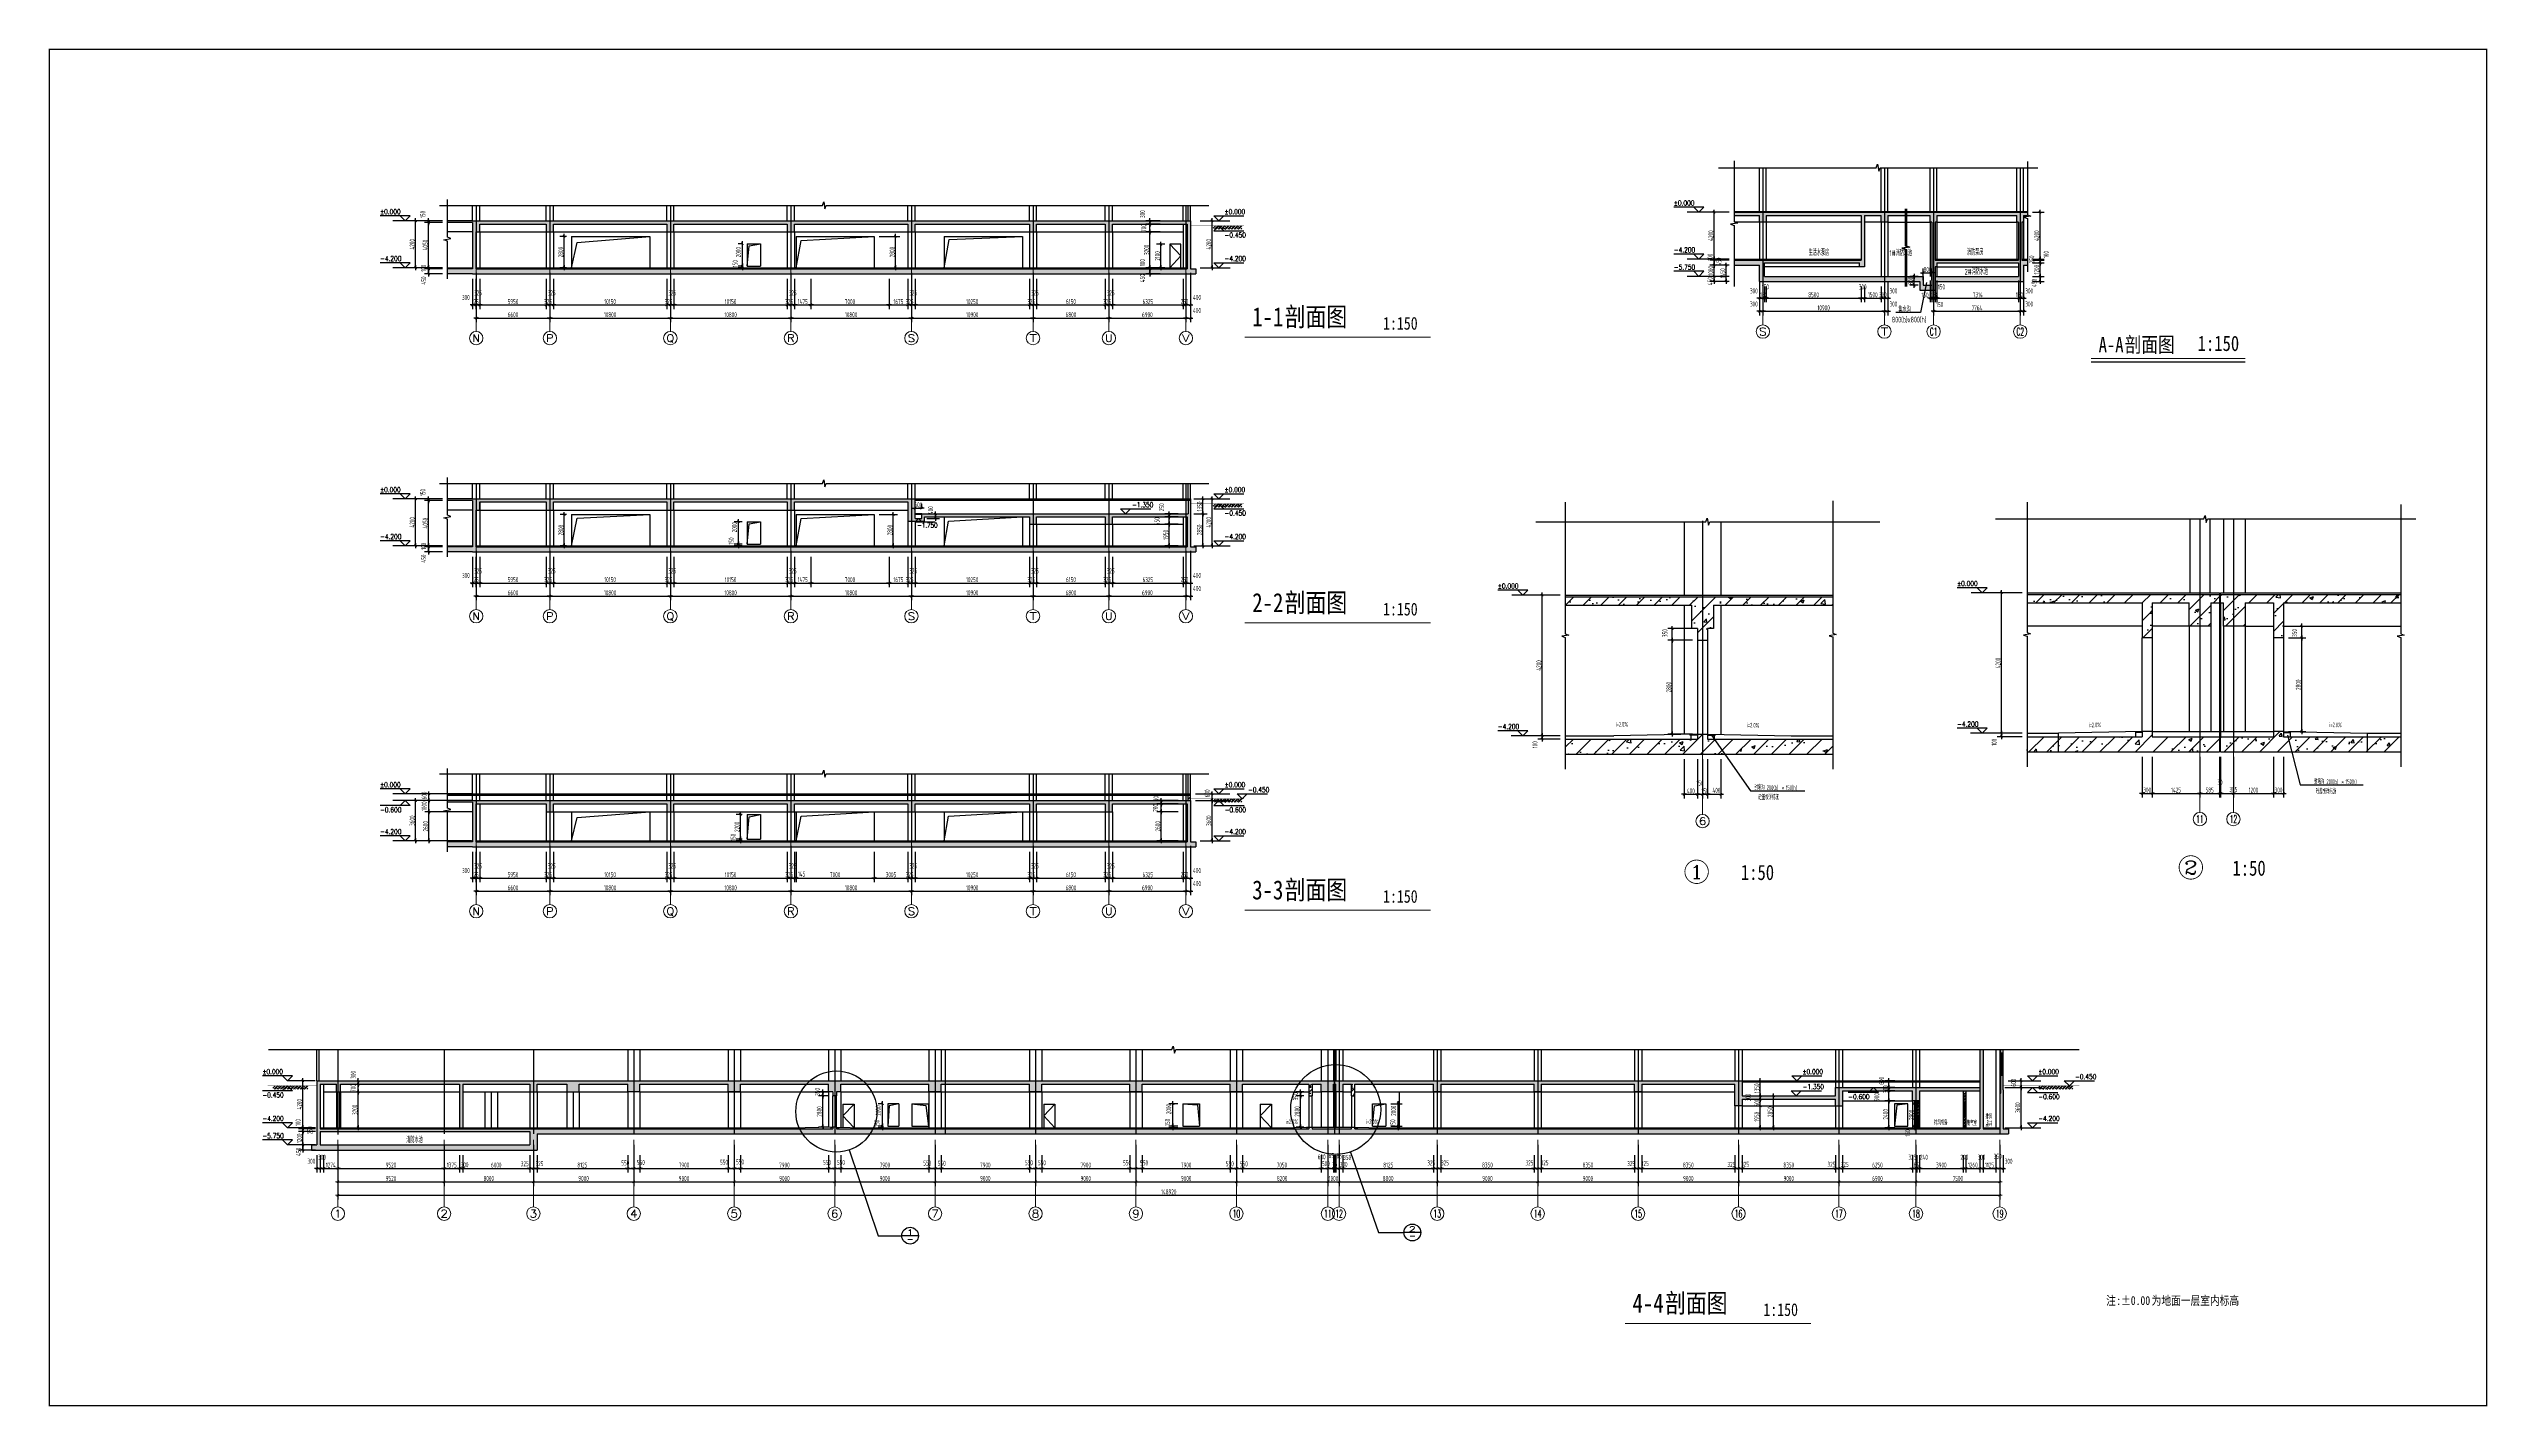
# Model space of a CAD drawing. Extents: x 1596194 to 1987057, y -212608 to 63160.
# Drawn here: x 1625008 to 1843528, y -212608 to -90988 of the extents above; entities that cross this region are included whole.
import ezdxf
from ezdxf.enums import TextEntityAlignment as Align

# ---------------------------------------------------------------- set-up
doc = ezdxf.new("R2010")
doc.units = 0
doc.header["$LTSCALE"] = 100
doc.header["$MEASUREMENT"] = 0
doc.layers.get('0').update_dxf_attribs({"linetype": 'CONTINUOUS'})
doc.layers.get('DEFPOINTS').update_dxf_attribs({"linetype": 'CONTINUOUS'})
for name, color, linetype in [('2-栏杆', 253, 'CONTINUOUS'), ('AXIS_TEXT', 7, 'CONTINUOUS'), ('brick', 5, 'CONTINUOUS'), ('COLUMN', 1, 'CONTINUOUS'), ('DOTE', 251, 'CONTINUOUS'), ('HA', 150, 'CONTINUOUS'), ('PUB_DIM', 3, 'CONTINUOUS'), ('PUB_TEXT', 30, 'CONTINUOUS'), ('WALL', 2, 'CONTINUOUS'), ('WINDOW', 4, 'CONTINUOUS')]:
    doc.layers.add(name, color=color, linetype=linetype)
doc.layers.add('AXIS', color=3, linetype='CONTINUOUS', lineweight=9)
doc.styles.add('_TCH_AXIS', font='COMPLEX.shx', dxfattribs={"width": 0.55})
doc.styles.add('_TCH_DIM', font='SIMPLEX', dxfattribs={"bigfont": 'GBCBIG'})
doc.styles.add('_TCH_LABEL', font='COMPLEX', dxfattribs={"bigfont": 'GBCBIG'})
doc.styles.add('COMPLEX', font='COMPLEX.shx')
doc.styles.add('DIM_FONT', font='SYSZ.shx', dxfattribs={"width": 0.7, "bigfont": 'SYFS.shx'})
doc.styles.get("Standard").update_dxf_attribs({"font": 'SimSun.ttf', "width": 0.8})
doc.dimstyles.new('DIMN150', dxfattribs={"dimscale": 1.5, "dimtxt": 300, "dimasz": 1, "dimexe": 250, "dimexo": 300, "dimgap": 30, "dimtad": 1, "dimdec": 0, "dimzin": 0, "dimdsep": 46, "dimtxsty": 'DIM_FONT', "dimblk": 'ARCHTICK', "dimcen": 0.09, "dimclrt": 7, "dimazin": 2, "dimtfac": 1, "dimtdec": 0, "dimtix": 1, "dimtmove": 2, "dimatfit": 3, "dimldrblk": 'DOT', "dimfxl": 0, "dimtolj": 1, "dimtzin": 0, "dimarcsym": 0})
pattern_1 = [(45, (0, 0), (-265.16504, 265.16504), []), (50, (0, 0), (1075.89027, -94.1282), [112.5, -1237.5]), (355, (0, 0), (-208.127, 1128.2882), [90, -990]), (100.4514, (89.7, -7.8), (867.7641, 1034.1593), [95.6103, -1051.7132]), (46.1842, (0, 300), (1600.8616, -248.2785), [168.75, -1856.25]), (96.6356, (133.4, 279.3), (1401.994, 1461.1768), [143.4154, -1577.5695]), (351.1842, (0, 300), (1401.9929, 1461.1779), [135, -1485]), (21, (150, 225), (895.3606, -603.92834), [112.5, -1237.5]), (326, (150, 225), (364.973, 1087.7251), [90, -990]), (71.4514, (224.6, 174.7), (1260.33394, 483.79575), [95.6103, -1051.7132]), (37.5, (0, 0), (18.23978, 499.34078), [0, -978, 0, -1005, 0, -993.75]), (7.5, (0, 0), (394.6043, 591.61757), [0, -573, 0, -955.5, 0, -378.75]), (327.5, (-334.5, 0), (800.73365, -33.83231), [0, -375, 0, -1170, 0, -1552.5]), (317.5, (-484.5, 0), (874.77925, 150.15747), [0, -487.5, 0, -777, 0, -1102.5])]
pattern_2 = [(45, (0, 0), (-265.16504, 265.16504), []), (50, (0, 0), (1075.89027, -94.1282), [112.5, -1237.5]), (355, (0, 0), (-208.127, 1128.2882), [90, -990]), (100.4514, (89.7, -7.8), (867.7641, 1034.1593), [95.6103, -1051.7132]), (46.1842, (0, 300), (1600.8616, -248.2785), [168.75, -1856.25]), (96.6356, (133.4, 279.3), (1401.994, 1461.1768), [143.4154, -1577.5695]), (351.1842, (0, 300), (1401.9929, 1461.1779), [135, -1485]), (21, (150, 225), (895.3606, -603.92834), [112.5, -1237.5]), (326, (150, 225), (364.973, 1087.7251), [90, -990]), (71.4514, (224.6, 174.7), (1260.33394, 483.79575), [95.6103, -1051.7132]), (37.5, (0, 0), (18.23978, 499.34078), [0, -978, 0, -1005, 0, -993.75]), (7.5, (0, 0), (394.6043, 591.61757), [0, -573, 0, -955.5, 0, -378.75]), (327.5, (-334.5, 0), (800.73365, -33.83231), [0, -375, 0, -1170, 0, -1552.5]), (317.5, (-484.5, 0), (874.77925, 150.15747), [0, -487.5, 0, -777, 0, -1102.5])]
pattern_3 = [(45, (15638.43, -94301), (-132.582521, 132.582521), [])]

# ---------------------------------------------------------------- blocks, each defined once
blk = doc.blocks.new('_archtick')
blk.add_line((-150, 0), (150, 0))
at = {"const_width": 50}
blk.add_lwpolyline([(-70, -70), (70, 70)], dxfattribs=at)
blk = doc.blocks.new('*D230')
at = {"layer": 'DEFPOINTS', "color": 0}
for p in [(1825281, -143770), (1826901, -143770), (1825281, -152170)]:
    blk.add_point(p, dxfattribs=at)
at = {"layer": 'PUB_DIM', "color": 0, "lineweight": -2}
for p, q in [((1825731, -143770), (1827276, -143770)), ((1826901, -152170), (1826901, -143770)), ((1825731, -152170), (1827276, -152170))]:
    blk.add_line(p, q, dxfattribs=at)
at = {"layer": 'PUB_DIM', "color": 0, "lineweight": -2, "xscale": 1.5, "yscale": 1.5, "zscale": 1.5}
for p, rotation in [((1826901, -143770), 90), ((1826901, -152170), 270)]:
    blk.add_blockref('_archtick', p, dxfattribs=dict(at, rotation=rotation))
at = {"layer": 'PUB_DIM', "color": 7, "insert": (1826599, -147970), "char_height": 450, "attachment_point": 5, "rotation": 90, "style": 'DIM_FONT'}
blk.add_mtext('\\A1;2800', dxfattribs=at)
blk = doc.blocks.new('_Dot')
at = {"color": 0, "linetype": 'ByBlock', "lineweight": -2}
blk.add_line((-0.5, 0), (-1, 0), dxfattribs=at)
at = {"color": 0, "linetype": 'ByBlock', "const_width": 0.5}
blk.add_lwpolyline([(-0.25, 0, 1), (0.25, 0, 1)], format="xyb", close=True, dxfattribs=at)
blk = doc.blocks.new('*D231')
at = {"layer": 'DEFPOINTS', "color": 0}
for p in [(1825281, -142720), (1825281, -143770), (1826901, -142720)]:
    blk.add_point(p, dxfattribs=at)
at = {"layer": 'PUB_DIM', "color": 0, "lineweight": -2}
for p, q in [((1825731, -142720), (1827276, -142720)), ((1825731, -143770), (1827276, -143770)), ((1826901, -143770), (1826901, -142720))]:
    blk.add_line(p, q, dxfattribs=at)
at = {"layer": 'PUB_DIM', "color": 0, "lineweight": -2, "xscale": 1.5, "yscale": 1.5, "zscale": 1.5}
for p, rotation in [((1826901, -142720), 90), ((1826901, -143770), 270)]:
    blk.add_blockref('_archtick', p, dxfattribs=dict(at, rotation=rotation))
at = {"layer": 'PUB_DIM', "color": 7, "insert": (1826256, -143329), "char_height": 450, "attachment_point": 5, "rotation": 90, "style": 'DIM_FONT'}
blk.add_mtext('\\A1;350', dxfattribs=at)
blk = doc.blocks.new('*D232')
at = {"layer": 'DEFPOINTS', "color": 0}
for p in [(1799989, -139720), (1802295, -139720), (1802295, -152320)]:
    blk.add_point(p, dxfattribs=at)
at = {"layer": 'PUB_DIM', "color": 0, "lineweight": -2}
for p, q in [((1801845, -139720), (1799614, -139720)), ((1799989, -152320), (1799989, -139720)), ((1801845, -152320), (1799614, -152320))]:
    blk.add_line(p, q, dxfattribs=at)
at = {"layer": 'PUB_DIM', "color": 0, "lineweight": -2, "xscale": 1.5, "yscale": 1.5, "zscale": 1.5}
for p, rotation in [((1799989, -139720), 90), ((1799989, -152320), 270)]:
    blk.add_blockref('_archtick', p, dxfattribs=dict(at, rotation=rotation))
at = {"layer": 'PUB_DIM', "color": 7, "insert": (1799687, -146020), "char_height": 450, "attachment_point": 5, "rotation": 90, "style": 'DIM_FONT'}
blk.add_mtext('\\A1;4200', dxfattribs=at)
blk = doc.blocks.new('*D233')
at = {"layer": 'DEFPOINTS', "color": 0}
for p in [(1799989, -152320), (1802295, -152320), (1802295, -152620)]:
    blk.add_point(p, dxfattribs=at)
at = {"layer": 'PUB_DIM', "color": 0, "lineweight": -2}
for p, q in [((1801845, -152320), (1799614, -152320)), ((1801845, -152620), (1799614, -152620)), ((1799989, -152620), (1799989, -152320))]:
    blk.add_line(p, q, dxfattribs=at)
at = {"layer": 'PUB_DIM', "color": 0, "lineweight": -2, "xscale": 1.5, "yscale": 1.5, "zscale": 1.5}
for p, rotation in [((1799989, -152320), 90), ((1799989, -152620), 270)]:
    blk.add_blockref('_archtick', p, dxfattribs=dict(at, rotation=rotation))
at = {"layer": 'PUB_DIM', "color": 7, "insert": (1799344, -153123), "char_height": 450, "attachment_point": 5, "rotation": 90, "style": 'DIM_FONT'}
blk.add_mtext('\\A1;100', dxfattribs=at)
blk = doc.blocks.new('*D234')
at = {"layer": 'DEFPOINTS', "color": 0}
for p in [(1812606, -153970), (1813506, -153970), (1813506, -157704)]:
    blk.add_point(p, dxfattribs=at)
at = {"layer": 'PUB_DIM', "color": 0, "lineweight": -2}
for p, q in [((1812606, -154420), (1812606, -158079)), ((1813506, -154420), (1813506, -158079)), ((1812606, -157704), (1813506, -157704))]:
    blk.add_line(p, q, dxfattribs=at)
at = {"layer": 'PUB_DIM', "color": 0, "lineweight": -2, "xscale": 1.5, "yscale": 1.5, "zscale": 1.5, "rotation": 180}
blk.add_blockref('_archtick', (1812606, -157704), dxfattribs=at)
at = {"layer": 'PUB_DIM', "color": 0, "lineweight": -2, "xscale": 1.5, "yscale": 1.5, "zscale": 1.5}
blk.add_blockref('_archtick', (1813506, -157704), dxfattribs=at)
at = {"layer": 'PUB_DIM', "color": 7, "insert": (1813056, -157402), "char_height": 450, "attachment_point": 5, "style": 'DIM_FONT'}
blk.add_mtext('\\A1;300', dxfattribs=at)
blk = doc.blocks.new('*D235')
at = {"layer": 'DEFPOINTS', "color": 0}
for p in [(1813506, -153970), (1817781, -153970), (1817781, -157704)]:
    blk.add_point(p, dxfattribs=at)
at = {"layer": 'PUB_DIM', "color": 0, "lineweight": -2}
for p, q in [((1813506, -154420), (1813506, -158079)), ((1817781, -154420), (1817781, -158079)), ((1813506, -157704), (1817781, -157704))]:
    blk.add_line(p, q, dxfattribs=at)
at = {"layer": 'PUB_DIM', "color": 0, "lineweight": -2, "xscale": 1.5, "yscale": 1.5, "zscale": 1.5, "rotation": 180}
blk.add_blockref('_archtick', (1813506, -157704), dxfattribs=at)
at = {"layer": 'PUB_DIM', "color": 0, "lineweight": -2, "xscale": 1.5, "yscale": 1.5, "zscale": 1.5}
blk.add_blockref('_archtick', (1817781, -157704), dxfattribs=at)
at = {"layer": 'PUB_DIM', "color": 7, "insert": (1815643, -157402), "char_height": 450, "attachment_point": 5, "style": 'DIM_FONT'}
blk.add_mtext('\\A1;1425', dxfattribs=at)
blk = doc.blocks.new('*D236')
at = {"layer": 'DEFPOINTS', "color": 0}
for p in [(1817781, -153970), (1819536, -153970), (1819536, -157704)]:
    blk.add_point(p, dxfattribs=at)
at = {"layer": 'PUB_DIM', "color": 0, "lineweight": -2}
for p, q in [((1817781, -154420), (1817781, -158079)), ((1819536, -154420), (1819536, -158079)), ((1817781, -157704), (1819536, -157704))]:
    blk.add_line(p, q, dxfattribs=at)
at = {"layer": 'PUB_DIM', "color": 0, "lineweight": -2, "xscale": 1.5, "yscale": 1.5, "zscale": 1.5, "rotation": 180}
blk.add_blockref('_archtick', (1817781, -157704), dxfattribs=at)
at = {"layer": 'PUB_DIM', "color": 0, "lineweight": -2, "xscale": 1.5, "yscale": 1.5, "zscale": 1.5}
blk.add_blockref('_archtick', (1819536, -157704), dxfattribs=at)
at = {"layer": 'PUB_DIM', "color": 7, "insert": (1818658, -157402), "char_height": 450, "attachment_point": 5, "style": 'DIM_FONT'}
blk.add_mtext('\\A1;585', dxfattribs=at)
blk = doc.blocks.new('*D237')
at = {"layer": 'DEFPOINTS', "color": 0}
for p in [(1819536, -153970), (1819626, -153970), (1819626, -157704)]:
    blk.add_point(p, dxfattribs=at)
at = {"layer": 'PUB_DIM', "color": 0, "lineweight": -2}
for p, q in [((1819536, -154420), (1819536, -158079)), ((1819626, -154420), (1819626, -158079)), ((1819536, -157704), (1819534, -157704)), ((1819536, -157704), (1819626, -157704)), ((1819626, -157704), (1819627, -157704))]:
    blk.add_line(p, q, dxfattribs=at)
at = {"layer": 'PUB_DIM', "color": 0, "lineweight": -2, "xscale": 1.5, "yscale": 1.5, "zscale": 1.5}
blk.add_blockref('_archtick', (1819536, -157704), dxfattribs=at)
at = {"layer": 'PUB_DIM', "color": 0, "lineweight": -2, "xscale": 1.5, "yscale": 1.5, "zscale": 1.5, "rotation": 180}
blk.add_blockref('_archtick', (1819626, -157704), dxfattribs=at)
at = {"layer": 'PUB_DIM', "color": 7, "insert": (1819581, -156699), "char_height": 450, "attachment_point": 5, "style": 'DIM_FONT'}
blk.add_mtext('\\A1;30', dxfattribs=at)
blk = doc.blocks.new('*D238')
at = {"layer": 'DEFPOINTS', "color": 0}
for p in [(1819626, -153970), (1820781, -153970), (1820781, -157704)]:
    blk.add_point(p, dxfattribs=at)
at = {"layer": 'PUB_DIM', "color": 0, "lineweight": -2}
for p, q in [((1819626, -154420), (1819626, -158079)), ((1820781, -154420), (1820781, -158079)), ((1819626, -157704), (1820781, -157704))]:
    blk.add_line(p, q, dxfattribs=at)
at = {"layer": 'PUB_DIM', "color": 0, "lineweight": -2, "xscale": 1.5, "yscale": 1.5, "zscale": 1.5, "rotation": 180}
blk.add_blockref('_archtick', (1819626, -157704), dxfattribs=at)
at = {"layer": 'PUB_DIM', "color": 0, "lineweight": -2, "xscale": 1.5, "yscale": 1.5, "zscale": 1.5}
blk.add_blockref('_archtick', (1820781, -157704), dxfattribs=at)
at = {"layer": 'PUB_DIM', "color": 7, "insert": (1820781, -157344), "char_height": 450, "attachment_point": 5, "style": 'DIM_FONT'}
blk.add_mtext('\\A1;385 ', dxfattribs=at)
blk = doc.blocks.new('*D239')
at = {"layer": 'DEFPOINTS', "color": 0}
for p in [(1820781, -153970), (1824381, -153970), (1824381, -157704)]:
    blk.add_point(p, dxfattribs=at)
at = {"layer": 'PUB_DIM', "color": 0, "lineweight": -2}
for p, q in [((1820781, -154420), (1820781, -158079)), ((1824381, -154420), (1824381, -158079)), ((1820781, -157704), (1824381, -157704))]:
    blk.add_line(p, q, dxfattribs=at)
at = {"layer": 'PUB_DIM', "color": 0, "lineweight": -2, "xscale": 1.5, "yscale": 1.5, "zscale": 1.5, "rotation": 180}
blk.add_blockref('_archtick', (1820781, -157704), dxfattribs=at)
at = {"layer": 'PUB_DIM', "color": 0, "lineweight": -2, "xscale": 1.5, "yscale": 1.5, "zscale": 1.5}
blk.add_blockref('_archtick', (1824381, -157704), dxfattribs=at)
at = {"layer": 'PUB_DIM', "color": 7, "insert": (1822581, -157402), "char_height": 450, "attachment_point": 5, "style": 'DIM_FONT'}
blk.add_mtext('\\A1;1200', dxfattribs=at)
blk = doc.blocks.new('*D240')
at = {"layer": 'DEFPOINTS', "color": 0}
for p in [(1824381, -153970), (1825281, -153970), (1825281, -157704)]:
    blk.add_point(p, dxfattribs=at)
at = {"layer": 'PUB_DIM', "color": 0, "lineweight": -2}
for p, q in [((1824381, -154420), (1824381, -158079)), ((1825281, -154420), (1825281, -158079)), ((1824381, -157704), (1825281, -157704))]:
    blk.add_line(p, q, dxfattribs=at)
at = {"layer": 'PUB_DIM', "color": 0, "lineweight": -2, "xscale": 1.5, "yscale": 1.5, "zscale": 1.5, "rotation": 180}
blk.add_blockref('_archtick', (1824381, -157704), dxfattribs=at)
at = {"layer": 'PUB_DIM', "color": 0, "lineweight": -2, "xscale": 1.5, "yscale": 1.5, "zscale": 1.5}
blk.add_blockref('_archtick', (1825281, -157704), dxfattribs=at)
at = {"layer": 'PUB_DIM', "color": 7, "insert": (1824831, -157402), "char_height": 450, "attachment_point": 5, "style": 'DIM_FONT'}
blk.add_mtext('\\A1;300', dxfattribs=at)
blk = doc.blocks.new('*D241')
at = {"layer": 'DEFPOINTS', "color": 0}
for p in [(1771561, -154188), (1772761, -154188), (1772761, -157785)]:
    blk.add_point(p, dxfattribs=at)
at = {"layer": 'PUB_DIM', "color": 0, "lineweight": -2}
for p, q in [((1771561, -154638), (1771561, -158160)), ((1772761, -154638), (1772761, -158160)), ((1771561, -157785), (1772761, -157785))]:
    blk.add_line(p, q, dxfattribs=at)
at = {"layer": 'PUB_DIM', "color": 0, "lineweight": -2, "xscale": 1.5, "yscale": 1.5, "zscale": 1.5, "rotation": 180}
blk.add_blockref('_archtick', (1771561, -157785), dxfattribs=at)
at = {"layer": 'PUB_DIM', "color": 0, "lineweight": -2, "xscale": 1.5, "yscale": 1.5, "zscale": 1.5}
blk.add_blockref('_archtick', (1772761, -157785), dxfattribs=at)
at = {"layer": 'PUB_DIM', "color": 7, "insert": (1772161, -157483), "char_height": 450, "attachment_point": 5, "style": 'DIM_FONT'}
blk.add_mtext('\\A1;400', dxfattribs=at)
blk = doc.blocks.new('*D242')
at = {"layer": 'DEFPOINTS', "color": 0}
for p in [(1772761, -154188), (1773211, -154188), (1773211, -157785)]:
    blk.add_point(p, dxfattribs=at)
at = {"layer": 'PUB_DIM', "color": 0, "lineweight": -2}
for p, q in [((1772761, -154638), (1772761, -158160)), ((1773211, -154638), (1773211, -158160)), ((1772761, -157785), (1773211, -157785))]:
    blk.add_line(p, q, dxfattribs=at)
at = {"layer": 'PUB_DIM', "color": 0, "lineweight": -2, "xscale": 1.5, "yscale": 1.5, "zscale": 1.5, "rotation": 180}
blk.add_blockref('_archtick', (1772761, -157785), dxfattribs=at)
at = {"layer": 'PUB_DIM', "color": 0, "lineweight": -2, "xscale": 1.5, "yscale": 1.5, "zscale": 1.5}
blk.add_blockref('_archtick', (1773211, -157785), dxfattribs=at)
at = {"layer": 'PUB_DIM', "color": 7, "insert": (1772986, -156780), "char_height": 450, "attachment_point": 5, "style": 'DIM_FONT'}
blk.add_mtext('\\A1;150', dxfattribs=at)
blk = doc.blocks.new('*D243')
at = {"layer": 'DEFPOINTS', "color": 0}
for p in [(1773211, -154188), (1773661, -154188), (1773661, -157785)]:
    blk.add_point(p, dxfattribs=at)
at = {"layer": 'PUB_DIM', "color": 0, "lineweight": -2}
for p, q in [((1773211, -154638), (1773211, -158160)), ((1773661, -154638), (1773661, -158160)), ((1773211, -157785), (1773209, -157785)), ((1773211, -157785), (1773661, -157785)), ((1773661, -157785), (1773662, -157785))]:
    blk.add_line(p, q, dxfattribs=at)
at = {"layer": 'PUB_DIM', "color": 0, "lineweight": -2, "xscale": 1.5, "yscale": 1.5, "zscale": 1.5}
blk.add_blockref('_archtick', (1773211, -157785), dxfattribs=at)
at = {"layer": 'PUB_DIM', "color": 0, "lineweight": -2, "xscale": 1.5, "yscale": 1.5, "zscale": 1.5, "rotation": 180}
blk.add_blockref('_archtick', (1773661, -157785), dxfattribs=at)
at = {"layer": 'PUB_DIM', "color": 7, "insert": (1773436, -157483), "char_height": 450, "attachment_point": 5, "style": 'DIM_FONT'}
blk.add_mtext('\\A1;150', dxfattribs=at)
blk = doc.blocks.new('*D244')
at = {"layer": 'DEFPOINTS', "color": 0}
for p in [(1773661, -154188), (1774861, -154188), (1774861, -157785)]:
    blk.add_point(p, dxfattribs=at)
at = {"layer": 'PUB_DIM', "color": 0, "lineweight": -2}
for p, q in [((1773661, -154638), (1773661, -158160)), ((1774861, -154638), (1774861, -158160)), ((1773661, -157785), (1774861, -157785))]:
    blk.add_line(p, q, dxfattribs=at)
at = {"layer": 'PUB_DIM', "color": 0, "lineweight": -2, "xscale": 1.5, "yscale": 1.5, "zscale": 1.5, "rotation": 180}
blk.add_blockref('_archtick', (1773661, -157785), dxfattribs=at)
at = {"layer": 'PUB_DIM', "color": 0, "lineweight": -2, "xscale": 1.5, "yscale": 1.5, "zscale": 1.5}
blk.add_blockref('_archtick', (1774861, -157785), dxfattribs=at)
at = {"layer": 'PUB_DIM', "color": 7, "insert": (1774454, -157425), "char_height": 450, "attachment_point": 5, "style": 'DIM_FONT'}
blk.add_mtext('\\A1;400', dxfattribs=at)
blk = doc.blocks.new('*D245')
at = {"layer": 'DEFPOINTS', "color": 0}
for p in [(1758838, -139938), (1760911, -139938), (1760911, -152538)]:
    blk.add_point(p, dxfattribs=at)
at = {"layer": 'PUB_DIM', "color": 0, "lineweight": -2}
for p, q in [((1760461, -139938), (1758463, -139938)), ((1758838, -152538), (1758838, -139938)), ((1760461, -152538), (1758463, -152538))]:
    blk.add_line(p, q, dxfattribs=at)
at = {"layer": 'PUB_DIM', "color": 0, "lineweight": -2, "xscale": 1.5, "yscale": 1.5, "zscale": 1.5}
for p, rotation in [((1758838, -139938), 90), ((1758838, -152538), 270)]:
    blk.add_blockref('_archtick', p, dxfattribs=dict(at, rotation=rotation))
at = {"layer": 'PUB_DIM', "color": 7, "insert": (1758536, -146238), "char_height": 450, "attachment_point": 5, "rotation": 90, "style": 'DIM_FONT'}
blk.add_mtext('\\A1;4200', dxfattribs=at)
blk = doc.blocks.new('*D246')
at = {"layer": 'DEFPOINTS', "color": 0}
for p in [(1758838, -152538), (1760911, -152538), (1760911, -152838)]:
    blk.add_point(p, dxfattribs=at)
at = {"layer": 'PUB_DIM', "color": 0, "lineweight": -2}
for p, q in [((1760461, -152538), (1758463, -152538)), ((1760461, -152838), (1758463, -152838)), ((1758838, -152838), (1758838, -152538))]:
    blk.add_line(p, q, dxfattribs=at)
at = {"layer": 'PUB_DIM', "color": 0, "lineweight": -2, "xscale": 1.5, "yscale": 1.5, "zscale": 1.5}
for p, rotation in [((1758838, -152538), 90), ((1758838, -152838), 270)]:
    blk.add_blockref('_archtick', p, dxfattribs=dict(at, rotation=rotation))
at = {"layer": 'PUB_DIM', "color": 7, "insert": (1758193, -153340), "char_height": 450, "attachment_point": 5, "rotation": 90, "style": 'DIM_FONT'}
blk.add_mtext('\\A1;100', dxfattribs=at)
blk = doc.blocks.new('*D247')
at = {"layer": 'DEFPOINTS', "color": 0}
for p in [(1770483, -143988), (1772761, -143988), (1772761, -152388)]:
    blk.add_point(p, dxfattribs=at)
at = {"layer": 'PUB_DIM', "color": 0, "lineweight": -2}
for p, q in [((1772311, -143988), (1770108, -143988)), ((1770483, -152388), (1770483, -143988)), ((1772311, -152388), (1770108, -152388))]:
    blk.add_line(p, q, dxfattribs=at)
at = {"layer": 'PUB_DIM', "color": 0, "lineweight": -2, "xscale": 1.5, "yscale": 1.5, "zscale": 1.5}
for p, rotation in [((1770483, -143988), 90), ((1770483, -152388), 270)]:
    blk.add_blockref('_archtick', p, dxfattribs=dict(at, rotation=rotation))
at = {"layer": 'PUB_DIM', "color": 7, "insert": (1770181, -148188), "char_height": 450, "attachment_point": 5, "rotation": 90, "style": 'DIM_FONT'}
blk.add_mtext('\\A1;2800', dxfattribs=at)
blk = doc.blocks.new('*D248')
at = {"layer": 'DEFPOINTS', "color": 0}
for p in [(1770483, -142938), (1772761, -142938), (1772761, -143988)]:
    blk.add_point(p, dxfattribs=at)
at = {"layer": 'PUB_DIM', "color": 0, "lineweight": -2}
for p, q in [((1772311, -142938), (1770108, -142938)), ((1772311, -143988), (1770108, -143988)), ((1770483, -143988), (1770483, -142938))]:
    blk.add_line(p, q, dxfattribs=at)
at = {"layer": 'PUB_DIM', "color": 0, "lineweight": -2, "xscale": 1.5, "yscale": 1.5, "zscale": 1.5}
for p, rotation in [((1770483, -142938), 90), ((1770483, -143988), 270)]:
    blk.add_blockref('_archtick', p, dxfattribs=dict(at, rotation=rotation))
at = {"layer": 'PUB_DIM', "color": 7, "insert": (1769838, -143341), "char_height": 450, "attachment_point": 5, "rotation": 90, "style": 'DIM_FONT'}
blk.add_mtext('\\A1;350', dxfattribs=at)
blk = doc.blocks.new('*D249')
at = {"layer": 'DEFPOINTS', "color": 0}
for p in [(1725753, -185504), (1726636, -185504), (1726636, -187504)]:
    blk.add_point(p, dxfattribs=at)
at = {"layer": 'PUB_DIM', "color": 0, "lineweight": -2}
for p, q in [((1726186, -185504), (1725378, -185504)), ((1725753, -187504), (1725753, -185504)), ((1726186, -187504), (1725378, -187504))]:
    blk.add_line(p, q, dxfattribs=at)
at = {"layer": 'PUB_DIM', "color": 0, "lineweight": -2, "xscale": 1.5, "yscale": 1.5, "zscale": 1.5}
for p, rotation in [((1725753, -185504), 90), ((1725753, -187504), 270)]:
    blk.add_blockref('_archtick', p, dxfattribs=dict(at, rotation=rotation))
at = {"layer": 'PUB_DIM', "color": 7, "insert": (1725368, -185986), "char_height": 450, "attachment_point": 5, "rotation": 90, "style": 'DIM_FONT'}
blk.add_mtext('\\A1;2000', dxfattribs=at)
blk = doc.blocks.new('*D250')
at = {"layer": 'DEFPOINTS', "color": 0}
for p in [(1725753, -187504), (1726636, -187504), (1726636, -187654)]:
    blk.add_point(p, dxfattribs=at)
at = {"layer": 'PUB_DIM', "color": 0, "lineweight": -2}
for p, q in [((1726186, -187504), (1725378, -187504)), ((1726186, -187654), (1725378, -187654)), ((1725753, -187654), (1725753, -187504))]:
    blk.add_line(p, q, dxfattribs=at)
at = {"layer": 'PUB_DIM', "color": 0, "lineweight": -2, "xscale": 1.5, "yscale": 1.5, "zscale": 1.5}
for p, rotation in [((1725753, -187504), 90), ((1725753, -187654), 270)]:
    blk.add_blockref('_archtick', p, dxfattribs=dict(at, rotation=rotation))
at = {"layer": 'PUB_DIM', "color": 7, "insert": (1725258, -187178), "char_height": 450, "attachment_point": 5, "rotation": 90, "style": 'DIM_FONT'}
blk.add_mtext('\\A1;150', dxfattribs=at)
blk = doc.blocks.new('*D251')
at = {"layer": 'DEFPOINTS', "color": 0}
for p in [(1744836, -185504), (1745921, -185504), (1744836, -187504)]:
    blk.add_point(p, dxfattribs=at)
at = {"layer": 'PUB_DIM', "color": 0, "lineweight": -2}
for p, q in [((1745286, -185504), (1746296, -185504)), ((1745921, -187504), (1745921, -185504)), ((1745286, -187504), (1746296, -187504))]:
    blk.add_line(p, q, dxfattribs=at)
at = {"layer": 'PUB_DIM', "color": 0, "lineweight": -2, "xscale": 1.5, "yscale": 1.5, "zscale": 1.5}
for p, rotation in [((1745921, -185504), 90), ((1745921, -187504), 270)]:
    blk.add_blockref('_archtick', p, dxfattribs=dict(at, rotation=rotation))
at = {"layer": 'PUB_DIM', "color": 7, "insert": (1745517, -186132), "char_height": 450, "attachment_point": 5, "rotation": 90, "style": 'DIM_FONT'}
blk.add_mtext('\\A1;2000', dxfattribs=at)
blk = doc.blocks.new('*D252')
at = {"layer": 'DEFPOINTS', "color": 0}
for p in [(1744836, -187504), (1744836, -187654), (1745921, -187504)]:
    blk.add_point(p, dxfattribs=at)
at = {"layer": 'PUB_DIM', "color": 0, "lineweight": -2}
for p, q in [((1745286, -187504), (1746296, -187504)), ((1745286, -187654), (1746296, -187654)), ((1745921, -187654), (1745921, -187504))]:
    blk.add_line(p, q, dxfattribs=at)
at = {"layer": 'PUB_DIM', "color": 0, "lineweight": -2, "xscale": 1.5, "yscale": 1.5, "zscale": 1.5}
for p, rotation in [((1745921, -187504), 90), ((1745921, -187654), 270)]:
    blk.add_blockref('_archtick', p, dxfattribs=dict(at, rotation=rotation))
at = {"layer": 'PUB_DIM', "color": 7, "insert": (1745458, -187228), "char_height": 450, "attachment_point": 5, "rotation": 90, "style": 'DIM_FONT'}
blk.add_mtext('\\A1;150', dxfattribs=at)
blk = doc.blocks.new('*D253')
at = {"layer": 'DEFPOINTS', "color": 0}
for p in [(1737182, -184804), (1737936, -184804), (1737936, -187604)]:
    blk.add_point(p, dxfattribs=at)
at = {"layer": 'PUB_DIM', "color": 0, "lineweight": -2}
for p, q in [((1737486, -184804), (1736807, -184804)), ((1737182, -187604), (1737182, -184804)), ((1737486, -187604), (1736807, -187604))]:
    blk.add_line(p, q, dxfattribs=at)
at = {"layer": 'PUB_DIM', "color": 0, "lineweight": -2, "xscale": 1.5, "yscale": 1.5, "zscale": 1.5}
for p, rotation in [((1737182, -184804), 90), ((1737182, -187604), 270)]:
    blk.add_blockref('_archtick', p, dxfattribs=dict(at, rotation=rotation))
at = {"layer": 'PUB_DIM', "color": 7, "insert": (1736880, -186204), "char_height": 450, "attachment_point": 5, "rotation": 90, "style": 'DIM_FONT'}
blk.add_mtext('\\A1;2800', dxfattribs=at)
blk = doc.blocks.new('*D254')
at = {"layer": 'DEFPOINTS', "color": 0}
for p in [(1737182, -184454), (1737936, -184454), (1737936, -184804)]:
    blk.add_point(p, dxfattribs=at)
at = {"layer": 'PUB_DIM', "color": 0, "lineweight": -2}
for p, q in [((1737486, -184454), (1736807, -184454)), ((1737486, -184804), (1736807, -184804)), ((1737182, -184804), (1737182, -184454))]:
    blk.add_line(p, q, dxfattribs=at)
at = {"layer": 'PUB_DIM', "color": 0, "lineweight": -2, "xscale": 1.5, "yscale": 1.5, "zscale": 1.5}
for p, rotation in [((1737182, -184454), 90), ((1737182, -184804), 270)]:
    blk.add_blockref('_archtick', p, dxfattribs=dict(at, rotation=rotation))
at = {"layer": 'PUB_DIM', "color": 7, "insert": (1736741, -184840), "char_height": 450, "attachment_point": 5, "rotation": 90, "style": 'DIM_FONT'}
blk.add_mtext('\\A1;350', dxfattribs=at)
blk = doc.blocks.new('*D255')
at = {"layer": 'DEFPOINTS', "color": 0}
for p in [(1699718, -185504), (1700196, -185504), (1700196, -187504)]:
    blk.add_point(p, dxfattribs=at)
at = {"layer": 'PUB_DIM', "color": 0, "lineweight": -2}
for p, q in [((1699746, -185504), (1699343, -185504)), ((1699718, -187504), (1699718, -185504)), ((1699746, -187504), (1699343, -187504))]:
    blk.add_line(p, q, dxfattribs=at)
at = {"layer": 'PUB_DIM', "color": 0, "lineweight": -2, "xscale": 1.5, "yscale": 1.5, "zscale": 1.5}
for p, rotation in [((1699718, -185504), 90), ((1699718, -187504), 270)]:
    blk.add_blockref('_archtick', p, dxfattribs=dict(at, rotation=rotation))
at = {"layer": 'PUB_DIM', "color": 7, "insert": (1699343, -186116), "char_height": 450, "attachment_point": 5, "rotation": 90, "style": 'DIM_FONT'}
blk.add_mtext('\\A1;2000', dxfattribs=at)
blk = doc.blocks.new('*D256')
at = {"layer": 'DEFPOINTS', "color": 0}
for p in [(1699718, -187504), (1700196, -187504), (1700196, -187654)]:
    blk.add_point(p, dxfattribs=at)
at = {"layer": 'PUB_DIM', "color": 0, "lineweight": -2}
for p, q in [((1699746, -187504), (1699343, -187504)), ((1699746, -187654), (1699343, -187654)), ((1699718, -187654), (1699718, -187504))]:
    blk.add_line(p, q, dxfattribs=at)
at = {"layer": 'PUB_DIM', "color": 0, "lineweight": -2, "xscale": 1.5, "yscale": 1.5, "zscale": 1.5}
for p, rotation in [((1699718, -187504), 90), ((1699718, -187654), 270)]:
    blk.add_blockref('_archtick', p, dxfattribs=dict(at, rotation=rotation))
at = {"layer": 'PUB_DIM', "color": 7, "insert": (1699223, -187262), "char_height": 450, "attachment_point": 5, "rotation": 90, "style": 'DIM_FONT'}
blk.add_mtext('\\A1;150', dxfattribs=at)
blk = doc.blocks.new('*D257')
at = {"layer": 'DEFPOINTS', "color": 0}
for p in [(1694363, -184804), (1695286, -184804), (1695286, -187604)]:
    blk.add_point(p, dxfattribs=at)
at = {"layer": 'PUB_DIM', "color": 0, "lineweight": -2}
for p, q in [((1694836, -184804), (1693988, -184804)), ((1694363, -187604), (1694363, -184804)), ((1694836, -187604), (1693988, -187604))]:
    blk.add_line(p, q, dxfattribs=at)
at = {"layer": 'PUB_DIM', "color": 0, "lineweight": -2, "xscale": 1.5, "yscale": 1.5, "zscale": 1.5}
for p, rotation in [((1694363, -184804), 90), ((1694363, -187604), 270)]:
    blk.add_blockref('_archtick', p, dxfattribs=dict(at, rotation=rotation))
at = {"layer": 'PUB_DIM', "color": 7, "insert": (1694060, -186204), "char_height": 450, "attachment_point": 5, "rotation": 90, "style": 'DIM_FONT'}
blk.add_mtext('\\A1;2800', dxfattribs=at)
blk = doc.blocks.new('*D258')
at = {"layer": 'DEFPOINTS', "color": 0}
for p in [(1694363, -184454), (1695286, -184454), (1695286, -184804)]:
    blk.add_point(p, dxfattribs=at)
at = {"layer": 'PUB_DIM', "color": 0, "lineweight": -2}
for p, q in [((1694836, -184454), (1693988, -184454)), ((1694836, -184804), (1693988, -184804)), ((1694363, -184804), (1694363, -184454))]:
    blk.add_line(p, q, dxfattribs=at)
at = {"layer": 'PUB_DIM', "color": 0, "lineweight": -2, "xscale": 1.5, "yscale": 1.5, "zscale": 1.5}
for p, rotation in [((1694363, -184454), 90), ((1694363, -184804), 270)]:
    blk.add_blockref('_archtick', p, dxfattribs=dict(at, rotation=rotation))
at = {"layer": 'PUB_DIM', "color": 7, "insert": (1693889, -184453), "char_height": 450, "attachment_point": 5, "rotation": 90, "style": 'DIM_FONT'}
blk.add_mtext('\\A1;350', dxfattribs=at)
blk = doc.blocks.new('*D259')
at = {"layer": 'DEFPOINTS', "color": 0}
for p in [(1791611, -185504), (1792238, -185504), (1791611, -187504)]:
    blk.add_point(p, dxfattribs=at)
at = {"layer": 'PUB_DIM', "color": 0, "lineweight": -2}
for p, q in [((1792061, -185504), (1792613, -185504)), ((1792238, -187504), (1792238, -185504)), ((1792061, -187504), (1792613, -187504))]:
    blk.add_line(p, q, dxfattribs=at)
at = {"layer": 'PUB_DIM', "color": 0, "lineweight": -2, "xscale": 1.5, "yscale": 1.5, "zscale": 1.5}
for p, rotation in [((1792238, -185504), 90), ((1792238, -187504), 270)]:
    blk.add_blockref('_archtick', p, dxfattribs=dict(at, rotation=rotation))
at = {"layer": 'PUB_DIM', "color": 7, "insert": (1791936, -186504), "char_height": 450, "attachment_point": 5, "rotation": 90, "style": 'DIM_FONT'}
blk.add_mtext('\\A1;2000', dxfattribs=at)
blk = doc.blocks.new('*D260')
at = {"layer": 'DEFPOINTS', "color": 0}
for p in [(1791611, -187504), (1791611, -187654), (1792238, -187504)]:
    blk.add_point(p, dxfattribs=at)
at = {"layer": 'PUB_DIM', "color": 0, "lineweight": -2}
for p, q in [((1792061, -187504), (1792613, -187504)), ((1792061, -187654), (1792613, -187654)), ((1792238, -187654), (1792238, -187504))]:
    blk.add_line(p, q, dxfattribs=at)
at = {"layer": 'PUB_DIM', "color": 0, "lineweight": -2, "xscale": 1.5, "yscale": 1.5, "zscale": 1.5}
for p, rotation in [((1792238, -187504), 90), ((1792238, -187654), 270)]:
    blk.add_blockref('_archtick', p, dxfattribs=dict(at, rotation=rotation))
at = {"layer": 'PUB_DIM', "color": 7, "insert": (1791593, -188128), "char_height": 450, "attachment_point": 5, "rotation": 90, "style": 'DIM_FONT'}
blk.add_mtext('\\A1;150', dxfattribs=at)
blk = doc.blocks.new('*D261')
at = {"layer": 'DEFPOINTS', "color": 0}
for p in [(1724660, -108503), (1725471, -108503), (1725471, -110603)]:
    blk.add_point(p, dxfattribs=at)
at = {"layer": 'PUB_DIM', "color": 0, "lineweight": -2}
for p, q in [((1725021, -108503), (1724285, -108503)), ((1724660, -110603), (1724660, -108503)), ((1725021, -110603), (1724285, -110603))]:
    blk.add_line(p, q, dxfattribs=at)
at = {"layer": 'PUB_DIM', "color": 0, "lineweight": -2, "xscale": 1.5, "yscale": 1.5, "zscale": 1.5}
for p, rotation in [((1724660, -108503), 90), ((1724660, -110603), 270)]:
    blk.add_blockref('_archtick', p, dxfattribs=dict(at, rotation=rotation))
at = {"layer": 'PUB_DIM', "color": 7, "insert": (1724358, -109553), "char_height": 450, "attachment_point": 5, "rotation": 90, "style": 'DIM_FONT'}
blk.add_mtext('\\A1;2100', dxfattribs=at)
blk = doc.blocks.new('*D416')
at = {"layer": 'DEFPOINTS', "color": 0}
for p in [(1799836, -189654), (1800136, -189654), (1800136, -191300)]:
    blk.add_point(p, dxfattribs=at)
at = {"layer": 'PUB_DIM', "color": 0, "lineweight": -2}
for p, q in [((1799836, -190104), (1799836, -191675)), ((1800136, -190104), (1800136, -191675)), ((1799836, -191300), (1800136, -191300))]:
    blk.add_line(p, q, dxfattribs=at)
at = {"layer": 'PUB_DIM', "color": 0, "lineweight": -2, "xscale": 1.5, "yscale": 1.5, "zscale": 1.5, "rotation": 180}
blk.add_blockref('_archtick', (1799836, -191300), dxfattribs=at)
at = {"layer": 'PUB_DIM', "color": 0, "lineweight": -2, "xscale": 1.5, "yscale": 1.5, "zscale": 1.5}
blk.add_blockref('_archtick', (1800136, -191300), dxfattribs=at)
at = {"layer": 'PUB_DIM', "color": 7, "insert": (1800639, -190655), "char_height": 450, "attachment_point": 5, "style": 'DIM_FONT'}
blk.add_mtext('\\A1;300', dxfattribs=at)
blk = doc.blocks.new('*D417')
at = {"layer": 'DEFPOINTS', "color": 0}
for p in [(1799486, -189654), (1799836, -189654), (1799836, -191300)]:
    blk.add_point(p, dxfattribs=at)
at = {"layer": 'PUB_DIM', "color": 0, "lineweight": -2}
for p, q in [((1799486, -190104), (1799486, -191675)), ((1799836, -190104), (1799836, -191675)), ((1799486, -191300), (1799836, -191300))]:
    blk.add_line(p, q, dxfattribs=at)
at = {"layer": 'PUB_DIM', "color": 0, "lineweight": -2, "xscale": 1.5, "yscale": 1.5, "zscale": 1.5, "rotation": 180}
blk.add_blockref('_archtick', (1799486, -191300), dxfattribs=at)
at = {"layer": 'PUB_DIM', "color": 0, "lineweight": -2, "xscale": 1.5, "yscale": 1.5, "zscale": 1.5}
blk.add_blockref('_archtick', (1799836, -191300), dxfattribs=at)
at = {"layer": 'PUB_DIM', "color": 7, "insert": (1799661, -190220), "char_height": 450, "attachment_point": 5, "style": 'DIM_FONT'}
blk.add_mtext('\\A1;350', dxfattribs=at)
blk = doc.blocks.new('*D418')
at = {"layer": 'DEFPOINTS', "color": 0}
for p in [(1798361, -189654), (1799486, -189654), (1799486, -191300)]:
    blk.add_point(p, dxfattribs=at)
at = {"layer": 'PUB_DIM', "color": 0, "lineweight": -2}
for p, q in [((1798361, -190104), (1798361, -191675)), ((1799486, -190104), (1799486, -191675)), ((1798361, -191300), (1799486, -191300))]:
    blk.add_line(p, q, dxfattribs=at)
at = {"layer": 'PUB_DIM', "color": 0, "lineweight": -2, "xscale": 1.5, "yscale": 1.5, "zscale": 1.5, "rotation": 180}
blk.add_blockref('_archtick', (1798361, -191300), dxfattribs=at)
at = {"layer": 'PUB_DIM', "color": 0, "lineweight": -2, "xscale": 1.5, "yscale": 1.5, "zscale": 1.5}
blk.add_blockref('_archtick', (1799486, -191300), dxfattribs=at)
at = {"layer": 'PUB_DIM', "color": 7, "insert": (1798924, -190998), "char_height": 450, "attachment_point": 5, "style": 'DIM_FONT'}
blk.add_mtext('\\A1;1125', dxfattribs=at)
blk = doc.blocks.new('*D419')
at = {"layer": 'DEFPOINTS', "color": 0}
for p in [(1798061, -189654), (1798361, -189654), (1798361, -191300)]:
    blk.add_point(p, dxfattribs=at)
at = {"layer": 'PUB_DIM', "color": 0, "lineweight": -2}
for p, q in [((1798061, -190104), (1798061, -191675)), ((1798361, -190104), (1798361, -191675)), ((1798061, -191300), (1798361, -191300))]:
    blk.add_line(p, q, dxfattribs=at)
at = {"layer": 'PUB_DIM', "color": 0, "lineweight": -2, "xscale": 1.5, "yscale": 1.5, "zscale": 1.5, "rotation": 180}
blk.add_blockref('_archtick', (1798061, -191300), dxfattribs=at)
at = {"layer": 'PUB_DIM', "color": 0, "lineweight": -2, "xscale": 1.5, "yscale": 1.5, "zscale": 1.5}
blk.add_blockref('_archtick', (1798361, -191300), dxfattribs=at)
at = {"layer": 'PUB_DIM', "color": 7, "insert": (1798211, -190295), "char_height": 450, "attachment_point": 5, "style": 'DIM_FONT'}
blk.add_mtext('\\A1;300', dxfattribs=at)
blk = doc.blocks.new('*D420')
at = {"layer": 'DEFPOINTS', "color": 0}
for p in [(1796801, -189654), (1798061, -189654), (1798061, -191300)]:
    blk.add_point(p, dxfattribs=at)
at = {"layer": 'PUB_DIM', "color": 0, "lineweight": -2}
for p, q in [((1796801, -190104), (1796801, -191675)), ((1798061, -190104), (1798061, -191675)), ((1796801, -191300), (1798061, -191300))]:
    blk.add_line(p, q, dxfattribs=at)
at = {"layer": 'PUB_DIM', "color": 0, "lineweight": -2, "xscale": 1.5, "yscale": 1.5, "zscale": 1.5, "rotation": 180}
blk.add_blockref('_archtick', (1796801, -191300), dxfattribs=at)
at = {"layer": 'PUB_DIM', "color": 0, "lineweight": -2, "xscale": 1.5, "yscale": 1.5, "zscale": 1.5}
blk.add_blockref('_archtick', (1798061, -191300), dxfattribs=at)
at = {"layer": 'PUB_DIM', "color": 7, "insert": (1797431, -190998), "char_height": 450, "attachment_point": 5, "style": 'DIM_FONT'}
blk.add_mtext('\\A1;1260', dxfattribs=at)
blk = doc.blocks.new('*D421')
at = {"layer": 'DEFPOINTS', "color": 0}
for p in [(1796561, -189654), (1796801, -189654), (1796801, -191300)]:
    blk.add_point(p, dxfattribs=at)
at = {"layer": 'PUB_DIM', "color": 0, "lineweight": -2}
for p, q in [((1796561, -190104), (1796561, -191675)), ((1796801, -190104), (1796801, -191675)), ((1796561, -191300), (1796801, -191300))]:
    blk.add_line(p, q, dxfattribs=at)
at = {"layer": 'PUB_DIM', "color": 0, "lineweight": -2, "xscale": 1.5, "yscale": 1.5, "zscale": 1.5, "rotation": 180}
blk.add_blockref('_archtick', (1796561, -191300), dxfattribs=at)
at = {"layer": 'PUB_DIM', "color": 0, "lineweight": -2, "xscale": 1.5, "yscale": 1.5, "zscale": 1.5}
blk.add_blockref('_archtick', (1796801, -191300), dxfattribs=at)
at = {"layer": 'PUB_DIM', "color": 7, "insert": (1796681, -190295), "char_height": 450, "attachment_point": 5, "style": 'DIM_FONT'}
blk.add_mtext('\\A1;240', dxfattribs=at)
blk = doc.blocks.new('*D422')
at = {"layer": 'DEFPOINTS', "color": 0}
for p in [(1792661, -189654), (1796561, -189654), (1796561, -191300)]:
    blk.add_point(p, dxfattribs=at)
at = {"layer": 'PUB_DIM', "color": 0, "lineweight": -2}
for p, q in [((1792661, -190104), (1792661, -191675)), ((1796561, -190104), (1796561, -191675)), ((1792661, -191300), (1796561, -191300))]:
    blk.add_line(p, q, dxfattribs=at)
at = {"layer": 'PUB_DIM', "color": 0, "lineweight": -2, "xscale": 1.5, "yscale": 1.5, "zscale": 1.5, "rotation": 180}
blk.add_blockref('_archtick', (1792661, -191300), dxfattribs=at)
at = {"layer": 'PUB_DIM', "color": 0, "lineweight": -2, "xscale": 1.5, "yscale": 1.5, "zscale": 1.5}
blk.add_blockref('_archtick', (1796561, -191300), dxfattribs=at)
at = {"layer": 'PUB_DIM', "color": 7, "insert": (1794611, -190998), "char_height": 450, "attachment_point": 5, "style": 'DIM_FONT'}
blk.add_mtext('\\A1;3900', dxfattribs=at)
blk = doc.blocks.new('*D423')
at = {"layer": 'DEFPOINTS', "color": 0}
for p in [(1792421, -189654), (1792661, -189654), (1792661, -191300)]:
    blk.add_point(p, dxfattribs=at)
at = {"layer": 'PUB_DIM', "color": 0, "lineweight": -2}
for p, q in [((1792421, -190104), (1792421, -191675)), ((1792661, -190104), (1792661, -191675)), ((1792421, -191300), (1792661, -191300))]:
    blk.add_line(p, q, dxfattribs=at)
at = {"layer": 'PUB_DIM', "color": 0, "lineweight": -2, "xscale": 1.5, "yscale": 1.5, "zscale": 1.5, "rotation": 180}
blk.add_blockref('_archtick', (1792421, -191300), dxfattribs=at)
at = {"layer": 'PUB_DIM', "color": 0, "lineweight": -2, "xscale": 1.5, "yscale": 1.5, "zscale": 1.5}
blk.add_blockref('_archtick', (1792661, -191300), dxfattribs=at)
at = {"layer": 'PUB_DIM', "color": 7, "insert": (1793048, -190295), "char_height": 450, "attachment_point": 5, "style": 'DIM_FONT'}
blk.add_mtext('\\A1;240', dxfattribs=at)
blk = doc.blocks.new('*D424')
at = {"layer": 'DEFPOINTS', "color": 0}
for p in [(1792336, -189654), (1792421, -189654), (1792421, -191300)]:
    blk.add_point(p, dxfattribs=at)
at = {"layer": 'PUB_DIM', "color": 0, "lineweight": -2}
for p, q in [((1792336, -190104), (1792336, -191675)), ((1792421, -190104), (1792421, -191675)), ((1792336, -191300), (1792335, -191300)), ((1792336, -191300), (1792421, -191300)), ((1792421, -191300), (1792423, -191300))]:
    blk.add_line(p, q, dxfattribs=at)
at = {"layer": 'PUB_DIM', "color": 0, "lineweight": -2, "xscale": 1.5, "yscale": 1.5, "zscale": 1.5}
blk.add_blockref('_archtick', (1792336, -191300), dxfattribs=at)
at = {"layer": 'PUB_DIM', "color": 0, "lineweight": -2, "xscale": 1.5, "yscale": 1.5, "zscale": 1.5, "rotation": 180}
blk.add_blockref('_archtick', (1792421, -191300), dxfattribs=at)
at = {"layer": 'PUB_DIM', "color": 7, "insert": (1792379, -190998), "char_height": 450, "attachment_point": 5, "style": 'DIM_FONT'}
blk.add_mtext('\\A1;85', dxfattribs=at)
blk = doc.blocks.new('*D425')
at = {"layer": 'DEFPOINTS', "color": 0}
for p in [(1792011, -189654), (1792336, -189654), (1792336, -191300)]:
    blk.add_point(p, dxfattribs=at)
at = {"layer": 'PUB_DIM', "color": 0, "lineweight": -2}
for p, q in [((1792011, -190104), (1792011, -191675)), ((1792336, -190104), (1792336, -191675)), ((1792011, -191300), (1792336, -191300))]:
    blk.add_line(p, q, dxfattribs=at)
at = {"layer": 'PUB_DIM', "color": 0, "lineweight": -2, "xscale": 1.5, "yscale": 1.5, "zscale": 1.5, "rotation": 180}
blk.add_blockref('_archtick', (1792011, -191300), dxfattribs=at)
at = {"layer": 'PUB_DIM', "color": 0, "lineweight": -2, "xscale": 1.5, "yscale": 1.5, "zscale": 1.5}
blk.add_blockref('_archtick', (1792336, -191300), dxfattribs=at)
at = {"layer": 'PUB_DIM', "color": 7, "insert": (1792011, -190295), "char_height": 450, "attachment_point": 5, "style": 'DIM_FONT'}
blk.add_mtext('\\A1;325', dxfattribs=at)
blk = doc.blocks.new('*D426')
at = {"layer": 'DEFPOINTS', "color": 0}
for p in [(1785761, -189654), (1792011, -189654), (1792011, -191300)]:
    blk.add_point(p, dxfattribs=at)
at = {"layer": 'PUB_DIM', "color": 0, "lineweight": -2}
for p, q in [((1785761, -190104), (1785761, -191675)), ((1792011, -190104), (1792011, -191675)), ((1785761, -191300), (1792011, -191300))]:
    blk.add_line(p, q, dxfattribs=at)
at = {"layer": 'PUB_DIM', "color": 0, "lineweight": -2, "xscale": 1.5, "yscale": 1.5, "zscale": 1.5, "rotation": 180}
blk.add_blockref('_archtick', (1785761, -191300), dxfattribs=at)
at = {"layer": 'PUB_DIM', "color": 0, "lineweight": -2, "xscale": 1.5, "yscale": 1.5, "zscale": 1.5}
blk.add_blockref('_archtick', (1792011, -191300), dxfattribs=at)
at = {"layer": 'PUB_DIM', "color": 7, "insert": (1788886, -190998), "char_height": 450, "attachment_point": 5, "style": 'DIM_FONT'}
blk.add_mtext('\\A1;6250', dxfattribs=at)
blk = doc.blocks.new('*D427')
at = {"layer": 'DEFPOINTS', "color": 0}
for p in [(1785436, -189654), (1785761, -189654), (1785761, -191300)]:
    blk.add_point(p, dxfattribs=at)
at = {"layer": 'PUB_DIM', "color": 0, "lineweight": -2}
for p, q in [((1785436, -190104), (1785436, -191675)), ((1785761, -190104), (1785761, -191675)), ((1785436, -191300), (1785761, -191300))]:
    blk.add_line(p, q, dxfattribs=at)
at = {"layer": 'PUB_DIM', "color": 0, "lineweight": -2, "xscale": 1.5, "yscale": 1.5, "zscale": 1.5, "rotation": 180}
blk.add_blockref('_archtick', (1785436, -191300), dxfattribs=at)
at = {"layer": 'PUB_DIM', "color": 0, "lineweight": -2, "xscale": 1.5, "yscale": 1.5, "zscale": 1.5}
blk.add_blockref('_archtick', (1785761, -191300), dxfattribs=at)
at = {"layer": 'PUB_DIM', "color": 7, "insert": (1785947, -190941), "char_height": 450, "attachment_point": 5, "style": 'DIM_FONT'}
blk.add_mtext('\\A1;325', dxfattribs=at)
blk = doc.blocks.new('*D428')
at = {"layer": 'DEFPOINTS', "color": 0}
for p in [(1785111, -189654), (1785436, -189654), (1785436, -191300)]:
    blk.add_point(p, dxfattribs=at)
at = {"layer": 'PUB_DIM', "color": 0, "lineweight": -2}
for p, q in [((1785111, -190104), (1785111, -191675)), ((1785436, -190104), (1785436, -191675)), ((1785111, -191300), (1785436, -191300))]:
    blk.add_line(p, q, dxfattribs=at)
at = {"layer": 'PUB_DIM', "color": 0, "lineweight": -2, "xscale": 1.5, "yscale": 1.5, "zscale": 1.5, "rotation": 180}
blk.add_blockref('_archtick', (1785111, -191300), dxfattribs=at)
at = {"layer": 'PUB_DIM', "color": 0, "lineweight": -2, "xscale": 1.5, "yscale": 1.5, "zscale": 1.5}
blk.add_blockref('_archtick', (1785436, -191300), dxfattribs=at)
at = {"layer": 'PUB_DIM', "color": 7, "insert": (1784766, -190933), "char_height": 450, "attachment_point": 5, "style": 'DIM_FONT'}
blk.add_mtext('\\A1;325', dxfattribs=at)
blk = doc.blocks.new('*D429')
at = {"layer": 'DEFPOINTS', "color": 0}
for p in [(1776761, -189654), (1785111, -189654), (1785111, -191300)]:
    blk.add_point(p, dxfattribs=at)
at = {"layer": 'PUB_DIM', "color": 0, "lineweight": -2}
for p, q in [((1776761, -190104), (1776761, -191675)), ((1785111, -190104), (1785111, -191675)), ((1776761, -191300), (1785111, -191300))]:
    blk.add_line(p, q, dxfattribs=at)
at = {"layer": 'PUB_DIM', "color": 0, "lineweight": -2, "xscale": 1.5, "yscale": 1.5, "zscale": 1.5, "rotation": 180}
blk.add_blockref('_archtick', (1776761, -191300), dxfattribs=at)
at = {"layer": 'PUB_DIM', "color": 0, "lineweight": -2, "xscale": 1.5, "yscale": 1.5, "zscale": 1.5}
blk.add_blockref('_archtick', (1785111, -191300), dxfattribs=at)
at = {"layer": 'PUB_DIM', "color": 7, "insert": (1780936, -190998), "char_height": 450, "attachment_point": 5, "style": 'DIM_FONT'}
blk.add_mtext('\\A1;8350', dxfattribs=at)
blk = doc.blocks.new('*D430')
at = {"layer": 'DEFPOINTS', "color": 0}
for p in [(1776436, -189654), (1776761, -189654), (1776761, -191300)]:
    blk.add_point(p, dxfattribs=at)
at = {"layer": 'PUB_DIM', "color": 0, "lineweight": -2}
for p, q in [((1776436, -190104), (1776436, -191675)), ((1776761, -190104), (1776761, -191675)), ((1776436, -191300), (1776761, -191300))]:
    blk.add_line(p, q, dxfattribs=at)
at = {"layer": 'PUB_DIM', "color": 0, "lineweight": -2, "xscale": 1.5, "yscale": 1.5, "zscale": 1.5, "rotation": 180}
blk.add_blockref('_archtick', (1776436, -191300), dxfattribs=at)
at = {"layer": 'PUB_DIM', "color": 0, "lineweight": -2, "xscale": 1.5, "yscale": 1.5, "zscale": 1.5}
blk.add_blockref('_archtick', (1776761, -191300), dxfattribs=at)
at = {"layer": 'PUB_DIM', "color": 7, "insert": (1777018, -190931), "char_height": 450, "attachment_point": 5, "style": 'DIM_FONT'}
blk.add_mtext('\\A1;325', dxfattribs=at)
blk = doc.blocks.new('*D431')
at = {"layer": 'DEFPOINTS', "color": 0}
for p in [(1776111, -189654), (1776436, -189654), (1776436, -191300)]:
    blk.add_point(p, dxfattribs=at)
at = {"layer": 'PUB_DIM', "color": 0, "lineweight": -2}
for p, q in [((1776111, -190104), (1776111, -191675)), ((1776436, -190104), (1776436, -191675)), ((1776111, -191300), (1776436, -191300))]:
    blk.add_line(p, q, dxfattribs=at)
at = {"layer": 'PUB_DIM', "color": 0, "lineweight": -2, "xscale": 1.5, "yscale": 1.5, "zscale": 1.5, "rotation": 180}
blk.add_blockref('_archtick', (1776111, -191300), dxfattribs=at)
at = {"layer": 'PUB_DIM', "color": 0, "lineweight": -2, "xscale": 1.5, "yscale": 1.5, "zscale": 1.5}
blk.add_blockref('_archtick', (1776436, -191300), dxfattribs=at)
at = {"layer": 'PUB_DIM', "color": 7, "insert": (1775794, -190940), "char_height": 450, "attachment_point": 5, "style": 'DIM_FONT'}
blk.add_mtext('\\A1;325', dxfattribs=at)
blk = doc.blocks.new('*D432')
at = {"layer": 'DEFPOINTS', "color": 0}
for p in [(1767761, -189654), (1776111, -189654), (1776111, -191300)]:
    blk.add_point(p, dxfattribs=at)
at = {"layer": 'PUB_DIM', "color": 0, "lineweight": -2}
for p, q in [((1767761, -190104), (1767761, -191675)), ((1776111, -190104), (1776111, -191675)), ((1767761, -191300), (1776111, -191300))]:
    blk.add_line(p, q, dxfattribs=at)
at = {"layer": 'PUB_DIM', "color": 0, "lineweight": -2, "xscale": 1.5, "yscale": 1.5, "zscale": 1.5, "rotation": 180}
blk.add_blockref('_archtick', (1767761, -191300), dxfattribs=at)
at = {"layer": 'PUB_DIM', "color": 0, "lineweight": -2, "xscale": 1.5, "yscale": 1.5, "zscale": 1.5}
blk.add_blockref('_archtick', (1776111, -191300), dxfattribs=at)
at = {"layer": 'PUB_DIM', "color": 7, "insert": (1771936, -190998), "char_height": 450, "attachment_point": 5, "style": 'DIM_FONT'}
blk.add_mtext('\\A1;8350', dxfattribs=at)
blk = doc.blocks.new('*D433')
at = {"layer": 'DEFPOINTS', "color": 0}
for p in [(1767436, -189654), (1767761, -189654), (1767761, -191300)]:
    blk.add_point(p, dxfattribs=at)
at = {"layer": 'PUB_DIM', "color": 0, "lineweight": -2}
for p, q in [((1767436, -190104), (1767436, -191675)), ((1767761, -190104), (1767761, -191675)), ((1767436, -191300), (1767761, -191300))]:
    blk.add_line(p, q, dxfattribs=at)
at = {"layer": 'PUB_DIM', "color": 0, "lineweight": -2, "xscale": 1.5, "yscale": 1.5, "zscale": 1.5, "rotation": 180}
blk.add_blockref('_archtick', (1767436, -191300), dxfattribs=at)
at = {"layer": 'PUB_DIM', "color": 0, "lineweight": -2, "xscale": 1.5, "yscale": 1.5, "zscale": 1.5}
blk.add_blockref('_archtick', (1767761, -191300), dxfattribs=at)
at = {"layer": 'PUB_DIM', "color": 7, "insert": (1768039, -190860), "char_height": 450, "attachment_point": 5, "style": 'DIM_FONT'}
blk.add_mtext('\\A1;325', dxfattribs=at)
blk = doc.blocks.new('*D434')
at = {"layer": 'DEFPOINTS', "color": 0}
for p in [(1767111, -189654), (1767436, -189654), (1767436, -191300)]:
    blk.add_point(p, dxfattribs=at)
at = {"layer": 'PUB_DIM', "color": 0, "lineweight": -2}
for p, q in [((1767111, -190104), (1767111, -191675)), ((1767436, -190104), (1767436, -191675)), ((1767111, -191300), (1767436, -191300))]:
    blk.add_line(p, q, dxfattribs=at)
at = {"layer": 'PUB_DIM', "color": 0, "lineweight": -2, "xscale": 1.5, "yscale": 1.5, "zscale": 1.5, "rotation": 180}
blk.add_blockref('_archtick', (1767111, -191300), dxfattribs=at)
at = {"layer": 'PUB_DIM', "color": 0, "lineweight": -2, "xscale": 1.5, "yscale": 1.5, "zscale": 1.5}
blk.add_blockref('_archtick', (1767436, -191300), dxfattribs=at)
at = {"layer": 'PUB_DIM', "color": 7, "insert": (1766812, -190869), "char_height": 450, "attachment_point": 5, "style": 'DIM_FONT'}
blk.add_mtext('\\A1;325', dxfattribs=at)
blk = doc.blocks.new('*D435')
at = {"layer": 'DEFPOINTS', "color": 0}
for p in [(1758761, -189654), (1767111, -189654), (1767111, -191300)]:
    blk.add_point(p, dxfattribs=at)
at = {"layer": 'PUB_DIM', "color": 0, "lineweight": -2}
for p, q in [((1758761, -190104), (1758761, -191675)), ((1767111, -190104), (1767111, -191675)), ((1758761, -191300), (1767111, -191300))]:
    blk.add_line(p, q, dxfattribs=at)
at = {"layer": 'PUB_DIM', "color": 0, "lineweight": -2, "xscale": 1.5, "yscale": 1.5, "zscale": 1.5, "rotation": 180}
blk.add_blockref('_archtick', (1758761, -191300), dxfattribs=at)
at = {"layer": 'PUB_DIM', "color": 0, "lineweight": -2, "xscale": 1.5, "yscale": 1.5, "zscale": 1.5}
blk.add_blockref('_archtick', (1767111, -191300), dxfattribs=at)
at = {"layer": 'PUB_DIM', "color": 7, "insert": (1762936, -190998), "char_height": 450, "attachment_point": 5, "style": 'DIM_FONT'}
blk.add_mtext('\\A1;8350', dxfattribs=at)
blk = doc.blocks.new('*D436')
at = {"layer": 'DEFPOINTS', "color": 0}
for p in [(1758436, -189654), (1758761, -189654), (1758761, -191300)]:
    blk.add_point(p, dxfattribs=at)
at = {"layer": 'PUB_DIM', "color": 0, "lineweight": -2}
for p, q in [((1758436, -190104), (1758436, -191675)), ((1758761, -190104), (1758761, -191675)), ((1758436, -191300), (1758761, -191300))]:
    blk.add_line(p, q, dxfattribs=at)
at = {"layer": 'PUB_DIM', "color": 0, "lineweight": -2, "xscale": 1.5, "yscale": 1.5, "zscale": 1.5, "rotation": 180}
blk.add_blockref('_archtick', (1758436, -191300), dxfattribs=at)
at = {"layer": 'PUB_DIM', "color": 0, "lineweight": -2, "xscale": 1.5, "yscale": 1.5, "zscale": 1.5}
blk.add_blockref('_archtick', (1758761, -191300), dxfattribs=at)
at = {"layer": 'PUB_DIM', "color": 7, "insert": (1759053, -190794), "char_height": 450, "attachment_point": 5, "style": 'DIM_FONT'}
blk.add_mtext('\\A1;325', dxfattribs=at)
blk = doc.blocks.new('*D437')
at = {"layer": 'DEFPOINTS', "color": 0}
for p in [(1758111, -189654), (1758436, -189654), (1758436, -191300)]:
    blk.add_point(p, dxfattribs=at)
at = {"layer": 'PUB_DIM', "color": 0, "lineweight": -2}
for p, q in [((1758111, -190104), (1758111, -191675)), ((1758436, -190104), (1758436, -191675)), ((1758111, -191300), (1758436, -191300))]:
    blk.add_line(p, q, dxfattribs=at)
at = {"layer": 'PUB_DIM', "color": 0, "lineweight": -2, "xscale": 1.5, "yscale": 1.5, "zscale": 1.5, "rotation": 180}
blk.add_blockref('_archtick', (1758111, -191300), dxfattribs=at)
at = {"layer": 'PUB_DIM', "color": 0, "lineweight": -2, "xscale": 1.5, "yscale": 1.5, "zscale": 1.5}
blk.add_blockref('_archtick', (1758436, -191300), dxfattribs=at)
at = {"layer": 'PUB_DIM', "color": 7, "insert": (1757702, -190804), "char_height": 450, "attachment_point": 5, "style": 'DIM_FONT'}
blk.add_mtext('\\A1;325', dxfattribs=at)
blk = doc.blocks.new('*D438')
at = {"layer": 'DEFPOINTS', "color": 0}
for p in [(1749761, -189654), (1758111, -189654), (1758111, -191300)]:
    blk.add_point(p, dxfattribs=at)
at = {"layer": 'PUB_DIM', "color": 0, "lineweight": -2}
for p, q in [((1749761, -190104), (1749761, -191675)), ((1758111, -190104), (1758111, -191675)), ((1749761, -191300), (1758111, -191300))]:
    blk.add_line(p, q, dxfattribs=at)
at = {"layer": 'PUB_DIM', "color": 0, "lineweight": -2, "xscale": 1.5, "yscale": 1.5, "zscale": 1.5, "rotation": 180}
blk.add_blockref('_archtick', (1749761, -191300), dxfattribs=at)
at = {"layer": 'PUB_DIM', "color": 0, "lineweight": -2, "xscale": 1.5, "yscale": 1.5, "zscale": 1.5}
blk.add_blockref('_archtick', (1758111, -191300), dxfattribs=at)
at = {"layer": 'PUB_DIM', "color": 7, "insert": (1753936, -190998), "char_height": 450, "attachment_point": 5, "style": 'DIM_FONT'}
blk.add_mtext('\\A1;8350', dxfattribs=at)
blk = doc.blocks.new('*D439')
at = {"layer": 'DEFPOINTS', "color": 0}
for p in [(1749436, -189654), (1749761, -189654), (1749761, -191300)]:
    blk.add_point(p, dxfattribs=at)
at = {"layer": 'PUB_DIM', "color": 0, "lineweight": -2}
for p, q in [((1749436, -190104), (1749436, -191675)), ((1749761, -190104), (1749761, -191675)), ((1749436, -191300), (1749761, -191300))]:
    blk.add_line(p, q, dxfattribs=at)
at = {"layer": 'PUB_DIM', "color": 0, "lineweight": -2, "xscale": 1.5, "yscale": 1.5, "zscale": 1.5, "rotation": 180}
blk.add_blockref('_archtick', (1749436, -191300), dxfattribs=at)
at = {"layer": 'PUB_DIM', "color": 0, "lineweight": -2, "xscale": 1.5, "yscale": 1.5, "zscale": 1.5}
blk.add_blockref('_archtick', (1749761, -191300), dxfattribs=at)
at = {"layer": 'PUB_DIM', "color": 7, "insert": (1750129, -190804), "char_height": 450, "attachment_point": 5, "style": 'DIM_FONT'}
blk.add_mtext('\\A1;325', dxfattribs=at)
blk = doc.blocks.new('*D440')
at = {"layer": 'DEFPOINTS', "color": 0}
for p in [(1749111, -189654), (1749436, -189654), (1749436, -191300)]:
    blk.add_point(p, dxfattribs=at)
at = {"layer": 'PUB_DIM', "color": 0, "lineweight": -2}
for p, q in [((1749111, -190104), (1749111, -191675)), ((1749436, -190104), (1749436, -191675)), ((1749111, -191300), (1749436, -191300))]:
    blk.add_line(p, q, dxfattribs=at)
at = {"layer": 'PUB_DIM', "color": 0, "lineweight": -2, "xscale": 1.5, "yscale": 1.5, "zscale": 1.5, "rotation": 180}
blk.add_blockref('_archtick', (1749111, -191300), dxfattribs=at)
at = {"layer": 'PUB_DIM', "color": 0, "lineweight": -2, "xscale": 1.5, "yscale": 1.5, "zscale": 1.5}
blk.add_blockref('_archtick', (1749436, -191300), dxfattribs=at)
at = {"layer": 'PUB_DIM', "color": 7, "insert": (1748894, -190811), "char_height": 450, "attachment_point": 5, "style": 'DIM_FONT'}
blk.add_mtext('\\A1;325', dxfattribs=at)
blk = doc.blocks.new('*D441')
at = {"layer": 'DEFPOINTS', "color": 0}
for p in [(1740986, -189654), (1749111, -189654), (1749111, -191300)]:
    blk.add_point(p, dxfattribs=at)
at = {"layer": 'PUB_DIM', "color": 0, "lineweight": -2}
for p, q in [((1740986, -190104), (1740986, -191675)), ((1749111, -190104), (1749111, -191675)), ((1740986, -191300), (1749111, -191300))]:
    blk.add_line(p, q, dxfattribs=at)
at = {"layer": 'PUB_DIM', "color": 0, "lineweight": -2, "xscale": 1.5, "yscale": 1.5, "zscale": 1.5, "rotation": 180}
blk.add_blockref('_archtick', (1740986, -191300), dxfattribs=at)
at = {"layer": 'PUB_DIM', "color": 0, "lineweight": -2, "xscale": 1.5, "yscale": 1.5, "zscale": 1.5}
blk.add_blockref('_archtick', (1749111, -191300), dxfattribs=at)
at = {"layer": 'PUB_DIM', "color": 7, "insert": (1745049, -190998), "char_height": 450, "attachment_point": 5, "style": 'DIM_FONT'}
blk.add_mtext('\\A1;8125', dxfattribs=at)
blk = doc.blocks.new('*D442')
at = {"layer": 'DEFPOINTS', "color": 0}
for p in [(1740636, -189654), (1740986, -189654), (1740986, -191300)]:
    blk.add_point(p, dxfattribs=at)
at = {"layer": 'PUB_DIM', "color": 0, "lineweight": -2}
for p, q in [((1740636, -190104), (1740636, -191675)), ((1740986, -190104), (1740986, -191675)), ((1740636, -191300), (1740986, -191300))]:
    blk.add_line(p, q, dxfattribs=at)
at = {"layer": 'PUB_DIM', "color": 0, "lineweight": -2, "xscale": 1.5, "yscale": 1.5, "zscale": 1.5, "rotation": 180}
blk.add_blockref('_archtick', (1740636, -191300), dxfattribs=at)
at = {"layer": 'PUB_DIM', "color": 0, "lineweight": -2, "xscale": 1.5, "yscale": 1.5, "zscale": 1.5}
blk.add_blockref('_archtick', (1740986, -191300), dxfattribs=at)
at = {"layer": 'PUB_DIM', "color": 7, "insert": (1741363, -190319), "char_height": 450, "attachment_point": 5, "style": 'DIM_FONT'}
blk.add_mtext('\\A1;350', dxfattribs=at)
blk = doc.blocks.new('*D443')
at = {"layer": 'DEFPOINTS', "color": 0}
for p in [(1740336, -189654), (1740636, -189654), (1740636, -191300)]:
    blk.add_point(p, dxfattribs=at)
at = {"layer": 'PUB_DIM', "color": 0, "lineweight": -2}
for p, q in [((1740336, -190104), (1740336, -191675)), ((1740636, -190104), (1740636, -191675)), ((1740336, -191300), (1740636, -191300))]:
    blk.add_line(p, q, dxfattribs=at)
at = {"layer": 'PUB_DIM', "color": 0, "lineweight": -2, "xscale": 1.5, "yscale": 1.5, "zscale": 1.5, "rotation": 180}
blk.add_blockref('_archtick', (1740336, -191300), dxfattribs=at)
at = {"layer": 'PUB_DIM', "color": 0, "lineweight": -2, "xscale": 1.5, "yscale": 1.5, "zscale": 1.5}
blk.add_blockref('_archtick', (1740636, -191300), dxfattribs=at)
at = {"layer": 'PUB_DIM', "color": 7, "insert": (1741049, -190940), "char_height": 450, "attachment_point": 5, "style": 'DIM_FONT'}
blk.add_mtext('\\A1;300', dxfattribs=at)
blk = doc.blocks.new('*D444')
at = {"layer": 'DEFPOINTS', "color": 0}
for p in [(1740251, -189654), (1740336, -189654), (1740336, -191300)]:
    blk.add_point(p, dxfattribs=at)
at = {"layer": 'PUB_DIM', "color": 0, "lineweight": -2}
for p, q in [((1740251, -190104), (1740251, -191675)), ((1740336, -190104), (1740336, -191675)), ((1740251, -191300), (1740250, -191300)), ((1740251, -191300), (1740336, -191300)), ((1740336, -191300), (1740338, -191300))]:
    blk.add_line(p, q, dxfattribs=at)
at = {"layer": 'PUB_DIM', "color": 0, "lineweight": -2, "xscale": 1.5, "yscale": 1.5, "zscale": 1.5}
blk.add_blockref('_archtick', (1740251, -191300), dxfattribs=at)
at = {"layer": 'PUB_DIM', "color": 0, "lineweight": -2, "xscale": 1.5, "yscale": 1.5, "zscale": 1.5, "rotation": 180}
blk.add_blockref('_archtick', (1740336, -191300), dxfattribs=at)
at = {"layer": 'PUB_DIM', "color": 7, "insert": (1740650, -190183), "char_height": 450, "attachment_point": 5, "style": 'DIM_FONT'}
blk.add_mtext('\\A1;85', dxfattribs=at)
blk = doc.blocks.new('*D445')
at = {"layer": 'DEFPOINTS', "color": 0}
for p in [(1740221, -189654), (1740251, -189654), (1740251, -191300)]:
    blk.add_point(p, dxfattribs=at)
at = {"layer": 'PUB_DIM', "color": 0, "lineweight": -2}
for p, q in [((1740221, -190104), (1740221, -191675)), ((1740251, -190104), (1740251, -191675)), ((1740221, -191300), (1740220, -191300)), ((1740221, -191300), (1740251, -191300)), ((1740251, -191300), (1740253, -191300))]:
    blk.add_line(p, q, dxfattribs=at)
at = {"layer": 'PUB_DIM', "color": 0, "lineweight": -2, "xscale": 1.5, "yscale": 1.5, "zscale": 1.5}
blk.add_blockref('_archtick', (1740221, -191300), dxfattribs=at)
at = {"layer": 'PUB_DIM', "color": 0, "lineweight": -2, "xscale": 1.5, "yscale": 1.5, "zscale": 1.5, "rotation": 180}
blk.add_blockref('_archtick', (1740251, -191300), dxfattribs=at)
at = {"layer": 'PUB_DIM', "color": 7, "insert": (1740236, -190998), "char_height": 450, "attachment_point": 5, "style": 'DIM_FONT'}
blk.add_mtext('\\A1;30', dxfattribs=at)
blk = doc.blocks.new('*D446')
at = {"layer": 'DEFPOINTS', "color": 0}
for p in [(1740136, -189654), (1740221, -189654), (1740221, -191300)]:
    blk.add_point(p, dxfattribs=at)
at = {"layer": 'PUB_DIM', "color": 0, "lineweight": -2}
for p, q in [((1740136, -190104), (1740136, -191675)), ((1740221, -190104), (1740221, -191675)), ((1740136, -191300), (1740135, -191300)), ((1740136, -191300), (1740221, -191300)), ((1740221, -191300), (1740223, -191300))]:
    blk.add_line(p, q, dxfattribs=at)
at = {"layer": 'PUB_DIM', "color": 0, "lineweight": -2, "xscale": 1.5, "yscale": 1.5, "zscale": 1.5}
blk.add_blockref('_archtick', (1740136, -191300), dxfattribs=at)
at = {"layer": 'PUB_DIM', "color": 0, "lineweight": -2, "xscale": 1.5, "yscale": 1.5, "zscale": 1.5, "rotation": 180}
blk.add_blockref('_archtick', (1740221, -191300), dxfattribs=at)
at = {"layer": 'PUB_DIM', "color": 7, "insert": (1739937, -190158), "char_height": 450, "attachment_point": 5, "style": 'DIM_FONT'}
blk.add_mtext('\\A1;85', dxfattribs=at)
blk = doc.blocks.new('*D447')
at = {"layer": 'DEFPOINTS', "color": 0}
for p in [(1739636, -189654), (1740136, -189654), (1740136, -191300)]:
    blk.add_point(p, dxfattribs=at)
at = {"layer": 'PUB_DIM', "color": 0, "lineweight": -2}
for p, q in [((1739636, -190104), (1739636, -191675)), ((1740136, -190104), (1740136, -191675)), ((1739636, -191300), (1740136, -191300))]:
    blk.add_line(p, q, dxfattribs=at)
at = {"layer": 'PUB_DIM', "color": 0, "lineweight": -2, "xscale": 1.5, "yscale": 1.5, "zscale": 1.5, "rotation": 180}
blk.add_blockref('_archtick', (1739636, -191300), dxfattribs=at)
at = {"layer": 'PUB_DIM', "color": 0, "lineweight": -2, "xscale": 1.5, "yscale": 1.5, "zscale": 1.5}
blk.add_blockref('_archtick', (1740136, -191300), dxfattribs=at)
at = {"layer": 'PUB_DIM', "color": 7, "insert": (1739453, -190875), "char_height": 450, "attachment_point": 5, "style": 'DIM_FONT'}
blk.add_mtext('\\A1;500', dxfattribs=at)
blk = doc.blocks.new('*D448')
at = {"layer": 'DEFPOINTS', "color": 0}
for p in [(1739036, -189654), (1739636, -189654), (1739636, -191300)]:
    blk.add_point(p, dxfattribs=at)
at = {"layer": 'PUB_DIM', "color": 0, "lineweight": -2}
for p, q in [((1739036, -190104), (1739036, -191675)), ((1739636, -190104), (1739636, -191675)), ((1739036, -191300), (1739636, -191300))]:
    blk.add_line(p, q, dxfattribs=at)
at = {"layer": 'PUB_DIM', "color": 0, "lineweight": -2, "xscale": 1.5, "yscale": 1.5, "zscale": 1.5, "rotation": 180}
blk.add_blockref('_archtick', (1739036, -191300), dxfattribs=at)
at = {"layer": 'PUB_DIM', "color": 0, "lineweight": -2, "xscale": 1.5, "yscale": 1.5, "zscale": 1.5}
blk.add_blockref('_archtick', (1739636, -191300), dxfattribs=at)
at = {"layer": 'PUB_DIM', "color": 7, "insert": (1739080, -190267), "char_height": 450, "attachment_point": 5, "style": 'DIM_FONT'}
blk.add_mtext('\\A1;600', dxfattribs=at)
blk = doc.blocks.new('*D449')
at = {"layer": 'DEFPOINTS', "color": 0}
for p in [(1731986, -189654), (1739036, -189654), (1739036, -191300)]:
    blk.add_point(p, dxfattribs=at)
at = {"layer": 'PUB_DIM', "color": 0, "lineweight": -2}
for p, q in [((1731986, -190104), (1731986, -191675)), ((1739036, -190104), (1739036, -191675)), ((1731986, -191300), (1739036, -191300))]:
    blk.add_line(p, q, dxfattribs=at)
at = {"layer": 'PUB_DIM', "color": 0, "lineweight": -2, "xscale": 1.5, "yscale": 1.5, "zscale": 1.5, "rotation": 180}
blk.add_blockref('_archtick', (1731986, -191300), dxfattribs=at)
at = {"layer": 'PUB_DIM', "color": 0, "lineweight": -2, "xscale": 1.5, "yscale": 1.5, "zscale": 1.5}
blk.add_blockref('_archtick', (1739036, -191300), dxfattribs=at)
at = {"layer": 'PUB_DIM', "color": 7, "insert": (1735511, -190998), "char_height": 450, "attachment_point": 5, "style": 'DIM_FONT'}
blk.add_mtext('\\A1;7050', dxfattribs=at)
blk = doc.blocks.new('*D450')
at = {"layer": 'DEFPOINTS', "color": 0}
for p in [(1731436, -189654), (1731986, -189654), (1731986, -191300)]:
    blk.add_point(p, dxfattribs=at)
at = {"layer": 'PUB_DIM', "color": 0, "lineweight": -2}
for p, q in [((1731436, -190104), (1731436, -191675)), ((1731986, -190104), (1731986, -191675)), ((1731436, -191300), (1731986, -191300))]:
    blk.add_line(p, q, dxfattribs=at)
at = {"layer": 'PUB_DIM', "color": 0, "lineweight": -2, "xscale": 1.5, "yscale": 1.5, "zscale": 1.5, "rotation": 180}
blk.add_blockref('_archtick', (1731436, -191300), dxfattribs=at)
at = {"layer": 'PUB_DIM', "color": 0, "lineweight": -2, "xscale": 1.5, "yscale": 1.5, "zscale": 1.5}
blk.add_blockref('_archtick', (1731986, -191300), dxfattribs=at)
at = {"layer": 'PUB_DIM', "color": 7, "insert": (1732103, -190894), "char_height": 450, "attachment_point": 5, "style": 'DIM_FONT'}
blk.add_mtext('\\A1;550', dxfattribs=at)
blk = doc.blocks.new('*D451')
at = {"layer": 'DEFPOINTS', "color": 0}
for p in [(1730886, -189654), (1731436, -189654), (1731436, -191300)]:
    blk.add_point(p, dxfattribs=at)
at = {"layer": 'PUB_DIM', "color": 0, "lineweight": -2}
for p, q in [((1730886, -190104), (1730886, -191675)), ((1731436, -190104), (1731436, -191675)), ((1730886, -191300), (1731436, -191300))]:
    blk.add_line(p, q, dxfattribs=at)
at = {"layer": 'PUB_DIM', "color": 0, "lineweight": -2, "xscale": 1.5, "yscale": 1.5, "zscale": 1.5, "rotation": 180}
blk.add_blockref('_archtick', (1730886, -191300), dxfattribs=at)
at = {"layer": 'PUB_DIM', "color": 0, "lineweight": -2, "xscale": 1.5, "yscale": 1.5, "zscale": 1.5}
blk.add_blockref('_archtick', (1731436, -191300), dxfattribs=at)
at = {"layer": 'PUB_DIM', "color": 7, "insert": (1730846, -190886), "char_height": 450, "attachment_point": 5, "style": 'DIM_FONT'}
blk.add_mtext('\\A1;550', dxfattribs=at)
blk = doc.blocks.new('*D452')
at = {"layer": 'DEFPOINTS', "color": 0}
for p in [(1722986, -189654), (1730886, -189654), (1730886, -191300)]:
    blk.add_point(p, dxfattribs=at)
at = {"layer": 'PUB_DIM', "color": 0, "lineweight": -2}
for p, q in [((1722986, -190104), (1722986, -191675)), ((1730886, -190104), (1730886, -191675)), ((1722986, -191300), (1730886, -191300))]:
    blk.add_line(p, q, dxfattribs=at)
at = {"layer": 'PUB_DIM', "color": 0, "lineweight": -2, "xscale": 1.5, "yscale": 1.5, "zscale": 1.5, "rotation": 180}
blk.add_blockref('_archtick', (1722986, -191300), dxfattribs=at)
at = {"layer": 'PUB_DIM', "color": 0, "lineweight": -2, "xscale": 1.5, "yscale": 1.5, "zscale": 1.5}
blk.add_blockref('_archtick', (1730886, -191300), dxfattribs=at)
at = {"layer": 'PUB_DIM', "color": 7, "insert": (1726936, -190998), "char_height": 450, "attachment_point": 5, "style": 'DIM_FONT'}
blk.add_mtext('\\A1;7900', dxfattribs=at)
blk = doc.blocks.new('*D453')
at = {"layer": 'DEFPOINTS', "color": 0}
for p in [(1722436, -189654), (1722986, -189654), (1722986, -191300)]:
    blk.add_point(p, dxfattribs=at)
at = {"layer": 'PUB_DIM', "color": 0, "lineweight": -2}
for p, q in [((1722436, -190104), (1722436, -191675)), ((1722986, -190104), (1722986, -191675)), ((1722436, -191300), (1722986, -191300))]:
    blk.add_line(p, q, dxfattribs=at)
at = {"layer": 'PUB_DIM', "color": 0, "lineweight": -2, "xscale": 1.5, "yscale": 1.5, "zscale": 1.5, "rotation": 180}
blk.add_blockref('_archtick', (1722436, -191300), dxfattribs=at)
at = {"layer": 'PUB_DIM', "color": 0, "lineweight": -2, "xscale": 1.5, "yscale": 1.5, "zscale": 1.5}
blk.add_blockref('_archtick', (1722986, -191300), dxfattribs=at)
at = {"layer": 'PUB_DIM', "color": 7, "insert": (1723166, -190806), "char_height": 450, "attachment_point": 5, "style": 'DIM_FONT'}
blk.add_mtext('\\A1;550', dxfattribs=at)
blk = doc.blocks.new('*D454')
at = {"layer": 'DEFPOINTS', "color": 0}
for p in [(1721886, -189654), (1722436, -189654), (1722436, -191300)]:
    blk.add_point(p, dxfattribs=at)
at = {"layer": 'PUB_DIM', "color": 0, "lineweight": -2}
for p, q in [((1721886, -190104), (1721886, -191675)), ((1722436, -190104), (1722436, -191675)), ((1721886, -191300), (1722436, -191300))]:
    blk.add_line(p, q, dxfattribs=at)
at = {"layer": 'PUB_DIM', "color": 0, "lineweight": -2, "xscale": 1.5, "yscale": 1.5, "zscale": 1.5, "rotation": 180}
blk.add_blockref('_archtick', (1721886, -191300), dxfattribs=at)
at = {"layer": 'PUB_DIM', "color": 0, "lineweight": -2, "xscale": 1.5, "yscale": 1.5, "zscale": 1.5}
blk.add_blockref('_archtick', (1722436, -191300), dxfattribs=at)
at = {"layer": 'PUB_DIM', "color": 7, "insert": (1721633, -190806), "char_height": 450, "attachment_point": 5, "style": 'DIM_FONT'}
blk.add_mtext('\\A1;550', dxfattribs=at)
blk = doc.blocks.new('*D455')
at = {"layer": 'DEFPOINTS', "color": 0}
for p in [(1713986, -189654), (1721886, -189654), (1721886, -191300)]:
    blk.add_point(p, dxfattribs=at)
at = {"layer": 'PUB_DIM', "color": 0, "lineweight": -2}
for p, q in [((1713986, -190104), (1713986, -191675)), ((1721886, -190104), (1721886, -191675)), ((1713986, -191300), (1721886, -191300))]:
    blk.add_line(p, q, dxfattribs=at)
at = {"layer": 'PUB_DIM', "color": 0, "lineweight": -2, "xscale": 1.5, "yscale": 1.5, "zscale": 1.5, "rotation": 180}
blk.add_blockref('_archtick', (1713986, -191300), dxfattribs=at)
at = {"layer": 'PUB_DIM', "color": 0, "lineweight": -2, "xscale": 1.5, "yscale": 1.5, "zscale": 1.5}
blk.add_blockref('_archtick', (1721886, -191300), dxfattribs=at)
at = {"layer": 'PUB_DIM', "color": 7, "insert": (1717936, -190998), "char_height": 450, "attachment_point": 5, "style": 'DIM_FONT'}
blk.add_mtext('\\A1;7900', dxfattribs=at)
blk = doc.blocks.new('*D456')
at = {"layer": 'DEFPOINTS', "color": 0}
for p in [(1713436, -189654), (1713986, -189654), (1713986, -191300)]:
    blk.add_point(p, dxfattribs=at)
at = {"layer": 'PUB_DIM', "color": 0, "lineweight": -2}
for p, q in [((1713436, -190104), (1713436, -191675)), ((1713986, -190104), (1713986, -191675)), ((1713436, -191300), (1713986, -191300))]:
    blk.add_line(p, q, dxfattribs=at)
at = {"layer": 'PUB_DIM', "color": 0, "lineweight": -2, "xscale": 1.5, "yscale": 1.5, "zscale": 1.5, "rotation": 180}
blk.add_blockref('_archtick', (1713436, -191300), dxfattribs=at)
at = {"layer": 'PUB_DIM', "color": 0, "lineweight": -2, "xscale": 1.5, "yscale": 1.5, "zscale": 1.5}
blk.add_blockref('_archtick', (1713986, -191300), dxfattribs=at)
at = {"layer": 'PUB_DIM', "color": 7, "insert": (1714006, -190797), "char_height": 450, "attachment_point": 5, "style": 'DIM_FONT'}
blk.add_mtext('\\A1;550', dxfattribs=at)
blk = doc.blocks.new('*D457')
at = {"layer": 'DEFPOINTS', "color": 0}
for p in [(1712886, -189654), (1713436, -189654), (1713436, -191300)]:
    blk.add_point(p, dxfattribs=at)
at = {"layer": 'PUB_DIM', "color": 0, "lineweight": -2}
for p, q in [((1712886, -190104), (1712886, -191675)), ((1713436, -190104), (1713436, -191675)), ((1712886, -191300), (1713436, -191300))]:
    blk.add_line(p, q, dxfattribs=at)
at = {"layer": 'PUB_DIM', "color": 0, "lineweight": -2, "xscale": 1.5, "yscale": 1.5, "zscale": 1.5, "rotation": 180}
blk.add_blockref('_archtick', (1712886, -191300), dxfattribs=at)
at = {"layer": 'PUB_DIM', "color": 0, "lineweight": -2, "xscale": 1.5, "yscale": 1.5, "zscale": 1.5}
blk.add_blockref('_archtick', (1713436, -191300), dxfattribs=at)
at = {"layer": 'PUB_DIM', "color": 7, "insert": (1712840, -190797), "char_height": 450, "attachment_point": 5, "style": 'DIM_FONT'}
blk.add_mtext('\\A1;550', dxfattribs=at)
blk = doc.blocks.new('*D458')
at = {"layer": 'DEFPOINTS', "color": 0}
for p in [(1704986, -189654), (1712886, -189654), (1712886, -191300)]:
    blk.add_point(p, dxfattribs=at)
at = {"layer": 'PUB_DIM', "color": 0, "lineweight": -2}
for p, q in [((1704986, -190104), (1704986, -191675)), ((1712886, -190104), (1712886, -191675)), ((1704986, -191300), (1712886, -191300))]:
    blk.add_line(p, q, dxfattribs=at)
at = {"layer": 'PUB_DIM', "color": 0, "lineweight": -2, "xscale": 1.5, "yscale": 1.5, "zscale": 1.5, "rotation": 180}
blk.add_blockref('_archtick', (1704986, -191300), dxfattribs=at)
at = {"layer": 'PUB_DIM', "color": 0, "lineweight": -2, "xscale": 1.5, "yscale": 1.5, "zscale": 1.5}
blk.add_blockref('_archtick', (1712886, -191300), dxfattribs=at)
at = {"layer": 'PUB_DIM', "color": 7, "insert": (1708936, -190998), "char_height": 450, "attachment_point": 5, "style": 'DIM_FONT'}
blk.add_mtext('\\A1;7900', dxfattribs=at)
blk = doc.blocks.new('*D459')
at = {"layer": 'DEFPOINTS', "color": 0}
for p in [(1704436, -189654), (1704986, -189654), (1704986, -191300)]:
    blk.add_point(p, dxfattribs=at)
at = {"layer": 'PUB_DIM', "color": 0, "lineweight": -2}
for p, q in [((1704436, -190104), (1704436, -191675)), ((1704986, -190104), (1704986, -191675)), ((1704436, -191300), (1704986, -191300))]:
    blk.add_line(p, q, dxfattribs=at)
at = {"layer": 'PUB_DIM', "color": 0, "lineweight": -2, "xscale": 1.5, "yscale": 1.5, "zscale": 1.5, "rotation": 180}
blk.add_blockref('_archtick', (1704436, -191300), dxfattribs=at)
at = {"layer": 'PUB_DIM', "color": 0, "lineweight": -2, "xscale": 1.5, "yscale": 1.5, "zscale": 1.5}
blk.add_blockref('_archtick', (1704986, -191300), dxfattribs=at)
at = {"layer": 'PUB_DIM', "color": 7, "insert": (1705032, -190847), "char_height": 450, "attachment_point": 5, "style": 'DIM_FONT'}
blk.add_mtext('\\A1;550', dxfattribs=at)
blk = doc.blocks.new('*D460')
at = {"layer": 'DEFPOINTS', "color": 0}
for p in [(1703886, -189654), (1704436, -189654), (1704436, -191300)]:
    blk.add_point(p, dxfattribs=at)
at = {"layer": 'PUB_DIM', "color": 0, "lineweight": -2}
for p, q in [((1703886, -190104), (1703886, -191675)), ((1704436, -190104), (1704436, -191675)), ((1703886, -191300), (1704436, -191300))]:
    blk.add_line(p, q, dxfattribs=at)
at = {"layer": 'PUB_DIM', "color": 0, "lineweight": -2, "xscale": 1.5, "yscale": 1.5, "zscale": 1.5, "rotation": 180}
blk.add_blockref('_archtick', (1703886, -191300), dxfattribs=at)
at = {"layer": 'PUB_DIM', "color": 0, "lineweight": -2, "xscale": 1.5, "yscale": 1.5, "zscale": 1.5}
blk.add_blockref('_archtick', (1704436, -191300), dxfattribs=at)
at = {"layer": 'PUB_DIM', "color": 7, "insert": (1703729, -190823), "char_height": 450, "attachment_point": 5, "style": 'DIM_FONT'}
blk.add_mtext('\\A1;550', dxfattribs=at)
blk = doc.blocks.new('*D461')
at = {"layer": 'DEFPOINTS', "color": 0}
for p in [(1695986, -189654), (1703886, -189654), (1703886, -191300)]:
    blk.add_point(p, dxfattribs=at)
at = {"layer": 'PUB_DIM', "color": 0, "lineweight": -2}
for p, q in [((1695986, -190104), (1695986, -191675)), ((1703886, -190104), (1703886, -191675)), ((1695986, -191300), (1703886, -191300))]:
    blk.add_line(p, q, dxfattribs=at)
at = {"layer": 'PUB_DIM', "color": 0, "lineweight": -2, "xscale": 1.5, "yscale": 1.5, "zscale": 1.5, "rotation": 180}
blk.add_blockref('_archtick', (1695986, -191300), dxfattribs=at)
at = {"layer": 'PUB_DIM', "color": 0, "lineweight": -2, "xscale": 1.5, "yscale": 1.5, "zscale": 1.5}
blk.add_blockref('_archtick', (1703886, -191300), dxfattribs=at)
at = {"layer": 'PUB_DIM', "color": 7, "insert": (1699936, -190998), "char_height": 450, "attachment_point": 5, "style": 'DIM_FONT'}
blk.add_mtext('\\A1;7900', dxfattribs=at)
blk = doc.blocks.new('*D462')
at = {"layer": 'DEFPOINTS', "color": 0}
for p in [(1695436, -189654), (1695986, -189654), (1695986, -191300)]:
    blk.add_point(p, dxfattribs=at)
at = {"layer": 'PUB_DIM', "color": 0, "lineweight": -2}
for p, q in [((1695436, -190104), (1695436, -191675)), ((1695986, -190104), (1695986, -191675)), ((1695436, -191300), (1695986, -191300))]:
    blk.add_line(p, q, dxfattribs=at)
at = {"layer": 'PUB_DIM', "color": 0, "lineweight": -2, "xscale": 1.5, "yscale": 1.5, "zscale": 1.5, "rotation": 180}
blk.add_blockref('_archtick', (1695436, -191300), dxfattribs=at)
at = {"layer": 'PUB_DIM', "color": 0, "lineweight": -2, "xscale": 1.5, "yscale": 1.5, "zscale": 1.5}
blk.add_blockref('_archtick', (1695986, -191300), dxfattribs=at)
at = {"layer": 'PUB_DIM', "color": 7, "insert": (1695994, -190760), "char_height": 450, "attachment_point": 5, "style": 'DIM_FONT'}
blk.add_mtext('\\A1;550', dxfattribs=at)
blk = doc.blocks.new('*D463')
at = {"layer": 'DEFPOINTS', "color": 0}
for p in [(1694886, -189654), (1695436, -189654), (1695436, -191300)]:
    blk.add_point(p, dxfattribs=at)
at = {"layer": 'PUB_DIM', "color": 0, "lineweight": -2}
for p, q in [((1694886, -190104), (1694886, -191675)), ((1695436, -190104), (1695436, -191675)), ((1694886, -191300), (1695436, -191300))]:
    blk.add_line(p, q, dxfattribs=at)
at = {"layer": 'PUB_DIM', "color": 0, "lineweight": -2, "xscale": 1.5, "yscale": 1.5, "zscale": 1.5, "rotation": 180}
blk.add_blockref('_archtick', (1694886, -191300), dxfattribs=at)
at = {"layer": 'PUB_DIM', "color": 0, "lineweight": -2, "xscale": 1.5, "yscale": 1.5, "zscale": 1.5}
blk.add_blockref('_archtick', (1695436, -191300), dxfattribs=at)
at = {"layer": 'PUB_DIM', "color": 7, "insert": (1694748, -190770), "char_height": 450, "attachment_point": 5, "style": 'DIM_FONT'}
blk.add_mtext('\\A1;550', dxfattribs=at)
blk = doc.blocks.new('*D464')
at = {"layer": 'DEFPOINTS', "color": 0}
for p in [(1686986, -189654), (1694886, -189654), (1694886, -191300)]:
    blk.add_point(p, dxfattribs=at)
at = {"layer": 'PUB_DIM', "color": 0, "lineweight": -2}
for p, q in [((1686986, -190104), (1686986, -191675)), ((1694886, -190104), (1694886, -191675)), ((1686986, -191300), (1694886, -191300))]:
    blk.add_line(p, q, dxfattribs=at)
at = {"layer": 'PUB_DIM', "color": 0, "lineweight": -2, "xscale": 1.5, "yscale": 1.5, "zscale": 1.5, "rotation": 180}
blk.add_blockref('_archtick', (1686986, -191300), dxfattribs=at)
at = {"layer": 'PUB_DIM', "color": 0, "lineweight": -2, "xscale": 1.5, "yscale": 1.5, "zscale": 1.5}
blk.add_blockref('_archtick', (1694886, -191300), dxfattribs=at)
at = {"layer": 'PUB_DIM', "color": 7, "insert": (1690936, -190998), "char_height": 450, "attachment_point": 5, "style": 'DIM_FONT'}
blk.add_mtext('\\A1;7900', dxfattribs=at)
blk = doc.blocks.new('*D465')
at = {"layer": 'DEFPOINTS', "color": 0}
for p in [(1686436, -189654), (1686986, -189654), (1686986, -191300)]:
    blk.add_point(p, dxfattribs=at)
at = {"layer": 'PUB_DIM', "color": 0, "lineweight": -2}
for p, q in [((1686436, -190104), (1686436, -191675)), ((1686986, -190104), (1686986, -191675)), ((1686436, -191300), (1686986, -191300))]:
    blk.add_line(p, q, dxfattribs=at)
at = {"layer": 'PUB_DIM', "color": 0, "lineweight": -2, "xscale": 1.5, "yscale": 1.5, "zscale": 1.5, "rotation": 180}
blk.add_blockref('_archtick', (1686436, -191300), dxfattribs=at)
at = {"layer": 'PUB_DIM', "color": 0, "lineweight": -2, "xscale": 1.5, "yscale": 1.5, "zscale": 1.5}
blk.add_blockref('_archtick', (1686986, -191300), dxfattribs=at)
at = {"layer": 'PUB_DIM', "color": 7, "insert": (1686955, -190722), "char_height": 450, "attachment_point": 5, "style": 'DIM_FONT'}
blk.add_mtext('\\A1;550', dxfattribs=at)
blk = doc.blocks.new('*D466')
at = {"layer": 'DEFPOINTS', "color": 0}
for p in [(1685886, -189654), (1686436, -189654), (1686436, -191300)]:
    blk.add_point(p, dxfattribs=at)
at = {"layer": 'PUB_DIM', "color": 0, "lineweight": -2}
for p, q in [((1685886, -190104), (1685886, -191675)), ((1686436, -190104), (1686436, -191675)), ((1685886, -191300), (1686436, -191300))]:
    blk.add_line(p, q, dxfattribs=at)
at = {"layer": 'PUB_DIM', "color": 0, "lineweight": -2, "xscale": 1.5, "yscale": 1.5, "zscale": 1.5, "rotation": 180}
blk.add_blockref('_archtick', (1685886, -191300), dxfattribs=at)
at = {"layer": 'PUB_DIM', "color": 0, "lineweight": -2, "xscale": 1.5, "yscale": 1.5, "zscale": 1.5}
blk.add_blockref('_archtick', (1686436, -191300), dxfattribs=at)
at = {"layer": 'PUB_DIM', "color": 7, "insert": (1685516, -190753), "char_height": 450, "attachment_point": 5, "style": 'DIM_FONT'}
blk.add_mtext('\\A1;550', dxfattribs=at)
blk = doc.blocks.new('*D467')
at = {"layer": 'DEFPOINTS', "color": 0}
for p in [(1677986, -189654), (1685886, -189654), (1685886, -191300)]:
    blk.add_point(p, dxfattribs=at)
at = {"layer": 'PUB_DIM', "color": 0, "lineweight": -2}
for p, q in [((1677986, -190104), (1677986, -191675)), ((1685886, -190104), (1685886, -191675)), ((1677986, -191300), (1685886, -191300))]:
    blk.add_line(p, q, dxfattribs=at)
at = {"layer": 'PUB_DIM', "color": 0, "lineweight": -2, "xscale": 1.5, "yscale": 1.5, "zscale": 1.5, "rotation": 180}
blk.add_blockref('_archtick', (1677986, -191300), dxfattribs=at)
at = {"layer": 'PUB_DIM', "color": 0, "lineweight": -2, "xscale": 1.5, "yscale": 1.5, "zscale": 1.5}
blk.add_blockref('_archtick', (1685886, -191300), dxfattribs=at)
at = {"layer": 'PUB_DIM', "color": 7, "insert": (1681936, -190998), "char_height": 450, "attachment_point": 5, "style": 'DIM_FONT'}
blk.add_mtext('\\A1;7900', dxfattribs=at)
blk = doc.blocks.new('*D468')
at = {"layer": 'DEFPOINTS', "color": 0}
for p in [(1677436, -189654), (1677986, -189654), (1677986, -191300)]:
    blk.add_point(p, dxfattribs=at)
at = {"layer": 'PUB_DIM', "color": 0, "lineweight": -2}
for p, q in [((1677436, -190104), (1677436, -191675)), ((1677986, -190104), (1677986, -191675)), ((1677436, -191300), (1677986, -191300))]:
    blk.add_line(p, q, dxfattribs=at)
at = {"layer": 'PUB_DIM', "color": 0, "lineweight": -2, "xscale": 1.5, "yscale": 1.5, "zscale": 1.5, "rotation": 180}
blk.add_blockref('_archtick', (1677436, -191300), dxfattribs=at)
at = {"layer": 'PUB_DIM', "color": 0, "lineweight": -2, "xscale": 1.5, "yscale": 1.5, "zscale": 1.5}
blk.add_blockref('_archtick', (1677986, -191300), dxfattribs=at)
at = {"layer": 'PUB_DIM', "color": 7, "insert": (1678063, -190770), "char_height": 450, "attachment_point": 5, "style": 'DIM_FONT'}
blk.add_mtext('\\A1;550', dxfattribs=at)
blk = doc.blocks.new('*D469')
at = {"layer": 'DEFPOINTS', "color": 0}
for p in [(1676886, -189654), (1677436, -189654), (1677436, -191300)]:
    blk.add_point(p, dxfattribs=at)
at = {"layer": 'PUB_DIM', "color": 0, "lineweight": -2}
for p, q in [((1676886, -190104), (1676886, -191675)), ((1677436, -190104), (1677436, -191675)), ((1676886, -191300), (1677436, -191300))]:
    blk.add_line(p, q, dxfattribs=at)
at = {"layer": 'PUB_DIM', "color": 0, "lineweight": -2, "xscale": 1.5, "yscale": 1.5, "zscale": 1.5, "rotation": 180}
blk.add_blockref('_archtick', (1676886, -191300), dxfattribs=at)
at = {"layer": 'PUB_DIM', "color": 0, "lineweight": -2, "xscale": 1.5, "yscale": 1.5, "zscale": 1.5}
blk.add_blockref('_archtick', (1677436, -191300), dxfattribs=at)
at = {"layer": 'PUB_DIM', "color": 7, "insert": (1676667, -190815), "char_height": 450, "attachment_point": 5, "style": 'DIM_FONT'}
blk.add_mtext('\\A1;550', dxfattribs=at)
blk = doc.blocks.new('*D470')
at = {"layer": 'DEFPOINTS', "color": 0}
for p in [(1668761, -189654), (1676886, -189654), (1676886, -191300)]:
    blk.add_point(p, dxfattribs=at)
at = {"layer": 'PUB_DIM', "color": 0, "lineweight": -2}
for p, q in [((1668761, -190104), (1668761, -191675)), ((1676886, -190104), (1676886, -191675)), ((1668761, -191300), (1676886, -191300))]:
    blk.add_line(p, q, dxfattribs=at)
at = {"layer": 'PUB_DIM', "color": 0, "lineweight": -2, "xscale": 1.5, "yscale": 1.5, "zscale": 1.5, "rotation": 180}
blk.add_blockref('_archtick', (1668761, -191300), dxfattribs=at)
at = {"layer": 'PUB_DIM', "color": 0, "lineweight": -2, "xscale": 1.5, "yscale": 1.5, "zscale": 1.5}
blk.add_blockref('_archtick', (1676886, -191300), dxfattribs=at)
at = {"layer": 'PUB_DIM', "color": 7, "insert": (1672824, -190998), "char_height": 450, "attachment_point": 5, "style": 'DIM_FONT'}
blk.add_mtext('\\A1;8125', dxfattribs=at)
blk = doc.blocks.new('*D471')
at = {"layer": 'DEFPOINTS', "color": 0}
for p in [(1668436, -189654), (1668761, -189654), (1668761, -191300)]:
    blk.add_point(p, dxfattribs=at)
at = {"layer": 'PUB_DIM', "color": 0, "lineweight": -2}
for p, q in [((1668436, -190104), (1668436, -191675)), ((1668761, -190104), (1668761, -191675)), ((1668436, -191300), (1668761, -191300))]:
    blk.add_line(p, q, dxfattribs=at)
at = {"layer": 'PUB_DIM', "color": 0, "lineweight": -2, "xscale": 1.5, "yscale": 1.5, "zscale": 1.5, "rotation": 180}
blk.add_blockref('_archtick', (1668436, -191300), dxfattribs=at)
at = {"layer": 'PUB_DIM', "color": 0, "lineweight": -2, "xscale": 1.5, "yscale": 1.5, "zscale": 1.5}
blk.add_blockref('_archtick', (1668761, -191300), dxfattribs=at)
at = {"layer": 'PUB_DIM', "color": 7, "insert": (1668986, -190874), "char_height": 450, "attachment_point": 5, "style": 'DIM_FONT'}
blk.add_mtext('\\A1;325', dxfattribs=at)
blk = doc.blocks.new('*D472')
at = {"layer": 'DEFPOINTS', "color": 0}
for p in [(1668111, -189654), (1668436, -189654), (1668436, -191300)]:
    blk.add_point(p, dxfattribs=at)
at = {"layer": 'PUB_DIM', "color": 0, "lineweight": -2}
for p, q in [((1668111, -190104), (1668111, -191675)), ((1668436, -190104), (1668436, -191675)), ((1668111, -191300), (1668436, -191300))]:
    blk.add_line(p, q, dxfattribs=at)
at = {"layer": 'PUB_DIM', "color": 0, "lineweight": -2, "xscale": 1.5, "yscale": 1.5, "zscale": 1.5, "rotation": 180}
blk.add_blockref('_archtick', (1668111, -191300), dxfattribs=at)
at = {"layer": 'PUB_DIM', "color": 0, "lineweight": -2, "xscale": 1.5, "yscale": 1.5, "zscale": 1.5}
blk.add_blockref('_archtick', (1668436, -191300), dxfattribs=at)
at = {"layer": 'PUB_DIM', "color": 7, "insert": (1667662, -190884), "char_height": 450, "attachment_point": 5, "style": 'DIM_FONT'}
blk.add_mtext('\\A1;325', dxfattribs=at)
blk = doc.blocks.new('*D473')
at = {"layer": 'DEFPOINTS', "color": 0}
for p in [(1662111, -189654), (1668111, -189654), (1668111, -191300)]:
    blk.add_point(p, dxfattribs=at)
at = {"layer": 'PUB_DIM', "color": 0, "lineweight": -2}
for p, q in [((1662111, -190104), (1662111, -191675)), ((1668111, -190104), (1668111, -191675)), ((1662111, -191300), (1668111, -191300))]:
    blk.add_line(p, q, dxfattribs=at)
at = {"layer": 'PUB_DIM', "color": 0, "lineweight": -2, "xscale": 1.5, "yscale": 1.5, "zscale": 1.5, "rotation": 180}
blk.add_blockref('_archtick', (1662111, -191300), dxfattribs=at)
at = {"layer": 'PUB_DIM', "color": 0, "lineweight": -2, "xscale": 1.5, "yscale": 1.5, "zscale": 1.5}
blk.add_blockref('_archtick', (1668111, -191300), dxfattribs=at)
at = {"layer": 'PUB_DIM', "color": 7, "insert": (1665111, -190998), "char_height": 450, "attachment_point": 5, "style": 'DIM_FONT'}
blk.add_mtext('\\A1;6000', dxfattribs=at)
blk = doc.blocks.new('*D474')
at = {"layer": 'DEFPOINTS', "color": 0}
for p in [(1661811, -189654), (1662111, -189654), (1662111, -191300)]:
    blk.add_point(p, dxfattribs=at)
at = {"layer": 'PUB_DIM', "color": 0, "lineweight": -2}
for p, q in [((1661811, -190104), (1661811, -191675)), ((1662111, -190104), (1662111, -191675)), ((1661811, -191300), (1662111, -191300))]:
    blk.add_line(p, q, dxfattribs=at)
at = {"layer": 'PUB_DIM', "color": 0, "lineweight": -2, "xscale": 1.5, "yscale": 1.5, "zscale": 1.5, "rotation": 180}
blk.add_blockref('_archtick', (1661811, -191300), dxfattribs=at)
at = {"layer": 'PUB_DIM', "color": 0, "lineweight": -2, "xscale": 1.5, "yscale": 1.5, "zscale": 1.5}
blk.add_blockref('_archtick', (1662111, -191300), dxfattribs=at)
at = {"layer": 'PUB_DIM', "color": 7, "insert": (1662272, -190971), "char_height": 450, "attachment_point": 5, "style": 'DIM_FONT'}
blk.add_mtext('\\A1;300', dxfattribs=at)
blk = doc.blocks.new('*D475')
at = {"layer": 'DEFPOINTS', "color": 0}
for p in [(1660436, -189654), (1661811, -189654), (1661811, -191300)]:
    blk.add_point(p, dxfattribs=at)
at = {"layer": 'PUB_DIM', "color": 0, "lineweight": -2}
for p, q in [((1660436, -190104), (1660436, -191675)), ((1661811, -190104), (1661811, -191675)), ((1660436, -191300), (1661811, -191300))]:
    blk.add_line(p, q, dxfattribs=at)
at = {"layer": 'PUB_DIM', "color": 0, "lineweight": -2, "xscale": 1.5, "yscale": 1.5, "zscale": 1.5, "rotation": 180}
blk.add_blockref('_archtick', (1660436, -191300), dxfattribs=at)
at = {"layer": 'PUB_DIM', "color": 0, "lineweight": -2, "xscale": 1.5, "yscale": 1.5, "zscale": 1.5}
blk.add_blockref('_archtick', (1661811, -191300), dxfattribs=at)
at = {"layer": 'PUB_DIM', "color": 7, "insert": (1661124, -190998), "char_height": 450, "attachment_point": 5, "style": 'DIM_FONT'}
blk.add_mtext('\\A1;1375', dxfattribs=at)
blk = doc.blocks.new('*D476')
at = {"layer": 'DEFPOINTS', "color": 0}
for p in [(1650916, -189654), (1660436, -189654), (1660436, -191300)]:
    blk.add_point(p, dxfattribs=at)
at = {"layer": 'PUB_DIM', "color": 0, "lineweight": -2}
for p, q in [((1650916, -190104), (1650916, -191675)), ((1660436, -190104), (1660436, -191675)), ((1650916, -191300), (1660436, -191300))]:
    blk.add_line(p, q, dxfattribs=at)
at = {"layer": 'PUB_DIM', "color": 0, "lineweight": -2, "xscale": 1.5, "yscale": 1.5, "zscale": 1.5, "rotation": 180}
blk.add_blockref('_archtick', (1650916, -191300), dxfattribs=at)
at = {"layer": 'PUB_DIM', "color": 0, "lineweight": -2, "xscale": 1.5, "yscale": 1.5, "zscale": 1.5}
blk.add_blockref('_archtick', (1660436, -191300), dxfattribs=at)
at = {"layer": 'PUB_DIM', "color": 7, "insert": (1655676, -190998), "char_height": 450, "attachment_point": 5, "style": 'DIM_FONT'}
blk.add_mtext('\\A1;9520', dxfattribs=at)
blk = doc.blocks.new('*D477')
at = {"layer": 'DEFPOINTS', "color": 0}
for p in [(1649642, -189654), (1650916, -189654), (1650916, -191300)]:
    blk.add_point(p, dxfattribs=at)
at = {"layer": 'PUB_DIM', "color": 0, "lineweight": -2}
for p, q in [((1649642, -190104), (1649642, -191675)), ((1650916, -190104), (1650916, -191675)), ((1649642, -191300), (1650916, -191300))]:
    blk.add_line(p, q, dxfattribs=at)
at = {"layer": 'PUB_DIM', "color": 0, "lineweight": -2, "xscale": 1.5, "yscale": 1.5, "zscale": 1.5, "rotation": 180}
blk.add_blockref('_archtick', (1649642, -191300), dxfattribs=at)
at = {"layer": 'PUB_DIM', "color": 0, "lineweight": -2, "xscale": 1.5, "yscale": 1.5, "zscale": 1.5}
blk.add_blockref('_archtick', (1650916, -191300), dxfattribs=at)
at = {"layer": 'PUB_DIM', "color": 7, "insert": (1650279, -190998), "char_height": 450, "attachment_point": 5, "style": 'DIM_FONT'}
blk.add_mtext('\\A1;1274', dxfattribs=at)
blk = doc.blocks.new('*D478')
at = {"layer": 'DEFPOINTS', "color": 0}
for p in [(1649342, -189654), (1649642, -189654), (1649642, -191300)]:
    blk.add_point(p, dxfattribs=at)
at = {"layer": 'PUB_DIM', "color": 0, "lineweight": -2}
for p, q in [((1649342, -190104), (1649342, -191675)), ((1649642, -190104), (1649642, -191675)), ((1649342, -191300), (1649642, -191300))]:
    blk.add_line(p, q, dxfattribs=at)
at = {"layer": 'PUB_DIM', "color": 0, "lineweight": -2, "xscale": 1.5, "yscale": 1.5, "zscale": 1.5, "rotation": 180}
blk.add_blockref('_archtick', (1649342, -191300), dxfattribs=at)
at = {"layer": 'PUB_DIM', "color": 0, "lineweight": -2, "xscale": 1.5, "yscale": 1.5, "zscale": 1.5}
blk.add_blockref('_archtick', (1649642, -191300), dxfattribs=at)
at = {"layer": 'PUB_DIM', "color": 7, "insert": (1649492, -190295), "char_height": 450, "attachment_point": 5, "style": 'DIM_FONT'}
blk.add_mtext('\\A1;300', dxfattribs=at)
blk = doc.blocks.new('*D479')
at = {"layer": 'DEFPOINTS', "color": 0}
for p in [(1649042, -189654), (1649342, -189654), (1649342, -191300)]:
    blk.add_point(p, dxfattribs=at)
at = {"layer": 'PUB_DIM', "color": 0, "lineweight": -2}
for p, q in [((1649042, -190104), (1649042, -191675)), ((1649342, -190104), (1649342, -191675)), ((1649042, -191300), (1649342, -191300))]:
    blk.add_line(p, q, dxfattribs=at)
at = {"layer": 'PUB_DIM', "color": 0, "lineweight": -2, "xscale": 1.5, "yscale": 1.5, "zscale": 1.5, "rotation": 180}
blk.add_blockref('_archtick', (1649042, -191300), dxfattribs=at)
at = {"layer": 'PUB_DIM', "color": 0, "lineweight": -2, "xscale": 1.5, "yscale": 1.5, "zscale": 1.5}
blk.add_blockref('_archtick', (1649342, -191300), dxfattribs=at)
at = {"layer": 'PUB_DIM', "color": 7, "insert": (1648540, -190655), "char_height": 450, "attachment_point": 5, "style": 'DIM_FONT'}
blk.add_mtext('\\A1;300', dxfattribs=at)
blk = doc.blocks.new('*D480')
at = {"layer": 'DEFPOINTS', "color": 0}
for p in [(1686987, -159599), (1687586, -159599), (1687586, -161799)]:
    blk.add_point(p, dxfattribs=at)
at = {"layer": 'PUB_DIM', "color": 0, "lineweight": -2}
for p, q in [((1687136, -159599), (1686612, -159599)), ((1686987, -161799), (1686987, -159599)), ((1687136, -161799), (1686612, -161799))]:
    blk.add_line(p, q, dxfattribs=at)
at = {"layer": 'PUB_DIM', "color": 0, "lineweight": -2, "xscale": 1.5, "yscale": 1.5, "zscale": 1.5}
for p, rotation in [((1686987, -159599), 90), ((1686987, -161799), 270)]:
    blk.add_blockref('_archtick', p, dxfattribs=dict(at, rotation=rotation))
at = {"layer": 'PUB_DIM', "color": 7, "insert": (1686685, -160699), "char_height": 450, "attachment_point": 5, "rotation": 90, "style": 'DIM_FONT'}
blk.add_mtext('\\A1;2200', dxfattribs=at)
blk = doc.blocks.new('*D481')
at = {"layer": 'DEFPOINTS', "color": 0}
for p in [(1686987, -161799), (1687586, -161799), (1687586, -161949)]:
    blk.add_point(p, dxfattribs=at)
at = {"layer": 'PUB_DIM', "color": 0, "lineweight": -2}
for p, q in [((1687136, -161799), (1686612, -161799)), ((1687136, -161949), (1686612, -161949)), ((1686987, -161949), (1686987, -161799))]:
    blk.add_line(p, q, dxfattribs=at)
at = {"layer": 'PUB_DIM', "color": 0, "lineweight": -2, "xscale": 1.5, "yscale": 1.5, "zscale": 1.5}
for p, rotation in [((1686987, -161799), 90), ((1686987, -161949), 270)]:
    blk.add_blockref('_archtick', p, dxfattribs=dict(at, rotation=rotation))
at = {"layer": 'PUB_DIM', "color": 7, "insert": (1686342, -161644), "char_height": 450, "attachment_point": 5, "rotation": 90, "style": 'DIM_FONT'}
blk.add_mtext('\\A1;150', dxfattribs=at)
blk = doc.blocks.new('*D482')
at = {"layer": 'DEFPOINTS', "color": 0}
for p in [(1686810, -133366), (1687586, -133366), (1687586, -135366)]:
    blk.add_point(p, dxfattribs=at)
at = {"layer": 'PUB_DIM', "color": 0, "lineweight": -2}
for p, q in [((1687136, -133366), (1686435, -133366)), ((1687136, -135366), (1686435, -135366)), ((1686810, -135366), (1686810, -133366))]:
    blk.add_line(p, q, dxfattribs=at)
at = {"layer": 'PUB_DIM', "color": 0, "lineweight": -2, "xscale": 1.5, "yscale": 1.5, "zscale": 1.5}
for p, rotation in [((1686810, -133366), 90), ((1686810, -135366), 270)]:
    blk.add_blockref('_archtick', p, dxfattribs=dict(at, rotation=rotation))
at = {"layer": 'PUB_DIM', "color": 7, "insert": (1686450, -133852), "char_height": 450, "attachment_point": 5, "rotation": 90, "style": 'DIM_FONT'}
blk.add_mtext('\\A1;2000', dxfattribs=at)
blk = doc.blocks.new('*D483')
at = {"layer": 'DEFPOINTS', "color": 0}
for p in [(1686810, -135366), (1687586, -135366), (1687586, -135516)]:
    blk.add_point(p, dxfattribs=at)
at = {"layer": 'PUB_DIM', "color": 0, "lineweight": -2}
for p, q in [((1687136, -135366), (1686435, -135366)), ((1686810, -135516), (1686810, -135366)), ((1687136, -135516), (1686435, -135516))]:
    blk.add_line(p, q, dxfattribs=at)
at = {"layer": 'PUB_DIM', "color": 0, "lineweight": -2, "xscale": 1.5, "yscale": 1.5, "zscale": 1.5}
for p, rotation in [((1686810, -135366), 90), ((1686810, -135516), 270)]:
    blk.add_blockref('_archtick', p, dxfattribs=dict(at, rotation=rotation))
at = {"layer": 'PUB_DIM', "color": 7, "insert": (1686165, -135091), "char_height": 450, "attachment_point": 5, "rotation": 90, "style": 'DIM_FONT'}
blk.add_mtext('\\A1;150', dxfattribs=at)
blk = doc.blocks.new('*D484')
at = {"layer": 'DEFPOINTS', "color": 0}
for p in [(1671198, -132716), (1671861, -132716), (1671861, -135516)]:
    blk.add_point(p, dxfattribs=at)
at = {"layer": 'PUB_DIM', "color": 0, "lineweight": -2}
for p, q in [((1671411, -132716), (1670823, -132716)), ((1671198, -135516), (1671198, -132716)), ((1671411, -135516), (1670823, -135516))]:
    blk.add_line(p, q, dxfattribs=at)
at = {"layer": 'PUB_DIM', "color": 0, "lineweight": -2, "xscale": 1.5, "yscale": 1.5, "zscale": 1.5}
for p, rotation in [((1671198, -132716), 90), ((1671198, -135516), 270)]:
    blk.add_blockref('_archtick', p, dxfattribs=dict(at, rotation=rotation))
at = {"layer": 'PUB_DIM', "color": 7, "insert": (1670895, -134116), "char_height": 450, "attachment_point": 5, "rotation": 90, "style": 'DIM_FONT'}
blk.add_mtext('\\A1;2800', dxfattribs=at)
blk = doc.blocks.new('*D485')
at = {"layer": 'DEFPOINTS', "color": 0}
for p in [(1698981, -107803), (1700888, -107803), (1698981, -110603)]:
    blk.add_point(p, dxfattribs=at)
at = {"layer": 'PUB_DIM', "color": 0, "lineweight": -2}
for p, q in [((1699431, -107803), (1701263, -107803)), ((1700888, -110603), (1700888, -107803)), ((1699431, -110603), (1701263, -110603))]:
    blk.add_line(p, q, dxfattribs=at)
at = {"layer": 'PUB_DIM', "color": 0, "lineweight": -2, "xscale": 1.5, "yscale": 1.5, "zscale": 1.5}
for p, rotation in [((1700888, -107803), 90), ((1700888, -110603), 270)]:
    blk.add_blockref('_archtick', p, dxfattribs=dict(at, rotation=rotation))
at = {"layer": 'PUB_DIM', "color": 7, "insert": (1700586, -109203), "char_height": 450, "attachment_point": 5, "rotation": 90, "style": 'DIM_FONT'}
blk.add_mtext('\\A1;2800', dxfattribs=at)
blk = doc.blocks.new('*D486')
at = {"layer": 'DEFPOINTS', "color": 0}
for p in [(1687162, -108453), (1687586, -108453), (1687586, -110453)]:
    blk.add_point(p, dxfattribs=at)
at = {"layer": 'PUB_DIM', "color": 0, "lineweight": -2}
for p, q in [((1687136, -108453), (1686787, -108453)), ((1687162, -110453), (1687162, -108453)), ((1687136, -110453), (1686787, -110453))]:
    blk.add_line(p, q, dxfattribs=at)
at = {"layer": 'PUB_DIM', "color": 0, "lineweight": -2, "xscale": 1.5, "yscale": 1.5, "zscale": 1.5}
for p, rotation in [((1687162, -108453), 90), ((1687162, -110453), 270)]:
    blk.add_blockref('_archtick', p, dxfattribs=dict(at, rotation=rotation))
at = {"layer": 'PUB_DIM', "color": 7, "insert": (1686802, -109211), "char_height": 450, "attachment_point": 5, "rotation": 90, "style": 'DIM_FONT'}
blk.add_mtext('\\A1;2000', dxfattribs=at)
blk = doc.blocks.new('*D487')
at = {"layer": 'DEFPOINTS', "color": 0}
for p in [(1687162, -110453), (1687586, -110453), (1687586, -110603)]:
    blk.add_point(p, dxfattribs=at)
at = {"layer": 'PUB_DIM', "color": 0, "lineweight": -2}
for p, q in [((1687136, -110453), (1686787, -110453)), ((1687136, -110603), (1686787, -110603)), ((1687162, -110603), (1687162, -110453))]:
    blk.add_line(p, q, dxfattribs=at)
at = {"layer": 'PUB_DIM', "color": 0, "lineweight": -2, "xscale": 1.5, "yscale": 1.5, "zscale": 1.5}
for p, rotation in [((1687162, -110453), 90), ((1687162, -110603), 270)]:
    blk.add_blockref('_archtick', p, dxfattribs=dict(at, rotation=rotation))
at = {"layer": 'PUB_DIM', "color": 7, "insert": (1686517, -110240), "char_height": 450, "attachment_point": 5, "rotation": 90, "style": 'DIM_FONT'}
blk.add_mtext('\\A1;150', dxfattribs=at)
blk = doc.blocks.new('*D488')
at = {"layer": 'DEFPOINTS', "color": 0}
for p in [(1671189, -107803), (1671861, -107803), (1671861, -110603)]:
    blk.add_point(p, dxfattribs=at)
at = {"layer": 'PUB_DIM', "color": 0, "lineweight": -2}
for p, q in [((1671411, -107803), (1670814, -107803)), ((1671189, -110603), (1671189, -107803)), ((1671411, -110603), (1670814, -110603))]:
    blk.add_line(p, q, dxfattribs=at)
at = {"layer": 'PUB_DIM', "color": 0, "lineweight": -2, "xscale": 1.5, "yscale": 1.5, "zscale": 1.5}
for p, rotation in [((1671189, -107803), 90), ((1671189, -110603), 270)]:
    blk.add_blockref('_archtick', p, dxfattribs=dict(at, rotation=rotation))
at = {"layer": 'PUB_DIM', "color": 7, "insert": (1670887, -109203), "char_height": 450, "attachment_point": 5, "rotation": 90, "style": 'DIM_FONT'}
blk.add_mtext('\\A1;2800', dxfattribs=at)
blk = doc.blocks.new('*D537')
at = {"layer": 'DEFPOINTS', "color": 0}
for p in [(1792174, -111378), (1792968, -111378), (1792968, -112178)]:
    blk.add_point(p, dxfattribs=at)
at = {"layer": 'PUB_DIM', "color": 0, "lineweight": -2}
for p, q in [((1792518, -111378), (1791799, -111378)), ((1792174, -111378), (1792174, -111376)), ((1792174, -112178), (1792174, -111378)), ((1792518, -112178), (1791799, -112178)), ((1792174, -112178), (1792174, -112179))]:
    blk.add_line(p, q, dxfattribs=at)
at = {"layer": 'PUB_DIM', "color": 0, "lineweight": -2, "xscale": 1.5, "yscale": 1.5, "zscale": 1.5}
for p, rotation in [((1792174, -111378), 270), ((1792174, -112178), 90)]:
    blk.add_blockref('_archtick', p, dxfattribs=dict(at, rotation=rotation))
at = {"layer": 'PUB_DIM', "color": 7, "insert": (1791872, -111778), "char_height": 450, "attachment_point": 5, "rotation": 90, "style": 'DIM_FONT'}
blk.add_mtext('\\A1;800', dxfattribs=at)
blk = doc.blocks.new('*D538')
at = {"layer": 'DEFPOINTS', "color": 0}
for p in [(1793768, -111062), (1792968, -112178), (1793768, -112178)]:
    blk.add_point(p, dxfattribs=at)
at = {"layer": 'PUB_DIM', "color": 0, "lineweight": -2}
for p, q in [((1792968, -111062), (1792966, -111062)), ((1792968, -111728), (1792968, -110687)), ((1792968, -111062), (1793768, -111062)), ((1793768, -111728), (1793768, -110687)), ((1793768, -111062), (1793769, -111062))]:
    blk.add_line(p, q, dxfattribs=at)
at = {"layer": 'PUB_DIM', "color": 0, "lineweight": -2, "xscale": 1.5, "yscale": 1.5, "zscale": 1.5}
blk.add_blockref('_archtick', (1792968, -111062), dxfattribs=at)
at = {"layer": 'PUB_DIM', "color": 0, "lineweight": -2, "xscale": 1.5, "yscale": 1.5, "zscale": 1.5, "rotation": 180}
blk.add_blockref('_archtick', (1793768, -111062), dxfattribs=at)
at = {"layer": 'PUB_DIM', "color": 7, "insert": (1793368, -110759), "char_height": 450, "attachment_point": 5, "style": 'DIM_FONT'}
blk.add_mtext('\\A1;800', dxfattribs=at)
blk = doc.blocks.new('*D791')
at = {"layer": 'DEFPOINTS', "color": 0}
for p in [(1698981, -132716), (1700690, -132716), (1698981, -135516)]:
    blk.add_point(p, dxfattribs=at)
at = {"layer": 'PUB_DIM', "color": 0, "lineweight": -2}
for p, q in [((1699431, -132716), (1701065, -132716)), ((1700690, -135516), (1700690, -132716)), ((1699431, -135516), (1701065, -135516))]:
    blk.add_line(p, q, dxfattribs=at)
at = {"layer": 'PUB_DIM', "color": 0, "lineweight": -2, "xscale": 1.5, "yscale": 1.5, "zscale": 1.5}
for p, rotation in [((1700690, -132716), 90), ((1700690, -135516), 270)]:
    blk.add_blockref('_archtick', p, dxfattribs=dict(at, rotation=rotation))
at = {"layer": 'PUB_DIM', "color": 7, "insert": (1700388, -134116), "char_height": 450, "attachment_point": 5, "rotation": 90, "style": 'DIM_FONT'}
blk.add_mtext('\\A1;2800', dxfattribs=at)
blk = doc.blocks.new('*D792')
at = {"layer": 'DEFPOINTS', "color": 0}
for p in [(1702636, -132666), (1703236, -132147), (1703236, -132666)]:
    blk.add_point(p, dxfattribs=at)
at = {"layer": 'PUB_DIM', "color": 0, "lineweight": -2}
for p, q in [((1702636, -132147), (1702635, -132147)), ((1702636, -132216), (1702636, -131772)), ((1702636, -132147), (1703236, -132147)), ((1703236, -132216), (1703236, -131772)), ((1703236, -132147), (1703238, -132147))]:
    blk.add_line(p, q, dxfattribs=at)
at = {"layer": 'PUB_DIM', "color": 0, "lineweight": -2, "xscale": 1.5, "yscale": 1.5, "zscale": 1.5}
blk.add_blockref('_archtick', (1702636, -132147), dxfattribs=at)
at = {"layer": 'PUB_DIM', "color": 0, "lineweight": -2, "xscale": 1.5, "yscale": 1.5, "zscale": 1.5, "rotation": 180}
blk.add_blockref('_archtick', (1703236, -132147), dxfattribs=at)
at = {"layer": 'PUB_DIM', "color": 7, "insert": (1702936, -131845), "char_height": 450, "attachment_point": 5, "style": 'DIM_FONT'}
blk.add_mtext('\\A1;600', dxfattribs=at)
blk = doc.blocks.new('*D793')
at = {"layer": 'DEFPOINTS', "color": 0}
for p in [(1703236, -132666), (1703236, -133066), (1704462, -132666)]:
    blk.add_point(p, dxfattribs=at)
at = {"layer": 'PUB_DIM', "color": 0, "lineweight": -2}
for p, q in [((1703686, -132666), (1704837, -132666)), ((1703686, -133066), (1704837, -133066)), ((1704462, -133066), (1704462, -132666))]:
    blk.add_line(p, q, dxfattribs=at)
at = {"layer": 'PUB_DIM', "color": 0, "lineweight": -2, "xscale": 1.5, "yscale": 1.5, "zscale": 1.5}
for p, rotation in [((1704462, -132666), 90), ((1704462, -133066), 270)]:
    blk.add_blockref('_archtick', p, dxfattribs=dict(at, rotation=rotation))
at = {"layer": 'PUB_DIM', "color": 7, "insert": (1704032, -132331), "char_height": 450, "attachment_point": 5, "rotation": 90, "style": 'DIM_FONT'}
blk.add_mtext('\\A1;400', dxfattribs=at)
blk = doc.blocks.new('_AXISO')
blk.add_circle((0, 0), 0.5)
at = {"layer": 'AXIS_TEXT', "style": 'COMPLEX', "width": 1.041667}
blk.add_attdef('A', text='', height=0.56, dxfattribs=at).set_placement((-0.25, -0.28), (0.25, -0.28), align=Align.FIT)
blk = doc.blocks.new('*D918')
at = {"layer": 'DEFPOINTS', "color": 0}
for p in [(1789513, -111378), (1789813, -111378), (1789813, -114500)]:
    blk.add_point(p, dxfattribs=at)
at = {"layer": 'PUB_DIM', "color": 0, "lineweight": -2}
for p, q in [((1789513, -111828), (1789513, -114875)), ((1789813, -111828), (1789813, -114875)), ((1789513, -114500), (1789813, -114500))]:
    blk.add_line(p, q, dxfattribs=at)
at = {"layer": 'PUB_DIM', "color": 0, "lineweight": -2, "xscale": 1.5, "yscale": 1.5, "zscale": 1.5, "rotation": 180}
blk.add_blockref('_archtick', (1789513, -114500), dxfattribs=at)
at = {"layer": 'PUB_DIM', "color": 0, "lineweight": -2, "xscale": 1.5, "yscale": 1.5, "zscale": 1.5}
blk.add_blockref('_archtick', (1789813, -114500), dxfattribs=at)
at = {"layer": 'PUB_DIM', "color": 7, "insert": (1790315, -113855), "char_height": 450, "attachment_point": 5, "style": 'DIM_FONT'}
blk.add_mtext('\\A1;300', dxfattribs=at)
blk = doc.blocks.new('*D919')
at = {"layer": 'DEFPOINTS', "color": 0}
for p in [(1778613, -111378), (1789513, -111378), (1789513, -114500)]:
    blk.add_point(p, dxfattribs=at)
at = {"layer": 'PUB_DIM', "color": 0, "lineweight": -2}
for p, q in [((1778613, -111828), (1778613, -114875)), ((1789513, -111828), (1789513, -114875)), ((1778613, -114500), (1789513, -114500))]:
    blk.add_line(p, q, dxfattribs=at)
at = {"layer": 'PUB_DIM', "color": 0, "lineweight": -2, "xscale": 1.5, "yscale": 1.5, "zscale": 1.5, "rotation": 180}
blk.add_blockref('_archtick', (1778613, -114500), dxfattribs=at)
at = {"layer": 'PUB_DIM', "color": 0, "lineweight": -2, "xscale": 1.5, "yscale": 1.5, "zscale": 1.5}
blk.add_blockref('_archtick', (1789513, -114500), dxfattribs=at)
at = {"layer": 'PUB_DIM', "color": 7, "insert": (1784063, -114198), "char_height": 450, "attachment_point": 5, "style": 'DIM_FONT'}
blk.add_mtext('\\A1;10900', dxfattribs=at)
blk = doc.blocks.new('*D920')
at = {"layer": 'DEFPOINTS', "color": 0}
for p in [(1778313, -111378), (1778613, -111378), (1778613, -114500)]:
    blk.add_point(p, dxfattribs=at)
at = {"layer": 'PUB_DIM', "color": 0, "lineweight": -2}
for p, q in [((1778313, -111828), (1778313, -114875)), ((1778613, -111828), (1778613, -114875)), ((1778313, -114500), (1778613, -114500))]:
    blk.add_line(p, q, dxfattribs=at)
at = {"layer": 'PUB_DIM', "color": 0, "lineweight": -2, "xscale": 1.5, "yscale": 1.5, "zscale": 1.5, "rotation": 180}
blk.add_blockref('_archtick', (1778313, -114500), dxfattribs=at)
at = {"layer": 'PUB_DIM', "color": 0, "lineweight": -2, "xscale": 1.5, "yscale": 1.5, "zscale": 1.5}
blk.add_blockref('_archtick', (1778613, -114500), dxfattribs=at)
at = {"layer": 'PUB_DIM', "color": 7, "insert": (1777810, -113855), "char_height": 450, "attachment_point": 5, "style": 'DIM_FONT'}
blk.add_mtext('\\A1;300', dxfattribs=at)
blk = doc.blocks.new('*D921')
at = {"layer": 'DEFPOINTS', "color": 0}
for p in [(1801682, -111421), (1801982, -111421), (1801982, -114500)]:
    blk.add_point(p, dxfattribs=at)
at = {"layer": 'PUB_DIM', "color": 0, "lineweight": -2}
for p, q in [((1801682, -111871), (1801682, -114875)), ((1801982, -111871), (1801982, -114875)), ((1801682, -114500), (1801982, -114500))]:
    blk.add_line(p, q, dxfattribs=at)
at = {"layer": 'PUB_DIM', "color": 0, "lineweight": -2, "xscale": 1.5, "yscale": 1.5, "zscale": 1.5, "rotation": 180}
blk.add_blockref('_archtick', (1801682, -114500), dxfattribs=at)
at = {"layer": 'PUB_DIM', "color": 0, "lineweight": -2, "xscale": 1.5, "yscale": 1.5, "zscale": 1.5}
blk.add_blockref('_archtick', (1801982, -114500), dxfattribs=at)
at = {"layer": 'PUB_DIM', "color": 7, "insert": (1802484, -113855), "char_height": 450, "attachment_point": 5, "style": 'DIM_FONT'}
blk.add_mtext('\\A1;300', dxfattribs=at)
blk = doc.blocks.new('*D922')
at = {"layer": 'DEFPOINTS', "color": 0}
for p in [(1793918, -111421), (1801682, -111421), (1801682, -114500)]:
    blk.add_point(p, dxfattribs=at)
at = {"layer": 'PUB_DIM', "color": 0, "lineweight": -2}
for p, q in [((1793918, -111871), (1793918, -114875)), ((1801682, -111871), (1801682, -114875)), ((1793918, -114500), (1801682, -114500))]:
    blk.add_line(p, q, dxfattribs=at)
at = {"layer": 'PUB_DIM', "color": 0, "lineweight": -2, "xscale": 1.5, "yscale": 1.5, "zscale": 1.5, "rotation": 180}
blk.add_blockref('_archtick', (1793918, -114500), dxfattribs=at)
at = {"layer": 'PUB_DIM', "color": 0, "lineweight": -2, "xscale": 1.5, "yscale": 1.5, "zscale": 1.5}
blk.add_blockref('_archtick', (1801682, -114500), dxfattribs=at)
at = {"layer": 'PUB_DIM', "color": 7, "insert": (1797800, -114198), "char_height": 450, "attachment_point": 5, "style": 'DIM_FONT'}
blk.add_mtext('\\A1;7764', dxfattribs=at)
blk = doc.blocks.new('*D923')
at = {"layer": 'DEFPOINTS', "color": 0}
for p in [(1789513, -111828), (1789813, -111828), (1789813, -113328)]:
    blk.add_point(p, dxfattribs=at)
at = {"layer": 'PUB_DIM', "color": 0, "lineweight": -2}
for p, q in [((1789513, -112278), (1789513, -113703)), ((1789513, -113328), (1789813, -113328)), ((1789813, -112278), (1789813, -113703))]:
    blk.add_line(p, q, dxfattribs=at)
at = {"layer": 'PUB_DIM', "color": 0, "lineweight": -2, "xscale": 1.5, "yscale": 1.5, "zscale": 1.5, "rotation": 180}
blk.add_blockref('_archtick', (1789513, -113328), dxfattribs=at)
at = {"layer": 'PUB_DIM', "color": 0, "lineweight": -2, "xscale": 1.5, "yscale": 1.5, "zscale": 1.5}
blk.add_blockref('_archtick', (1789813, -113328), dxfattribs=at)
at = {"layer": 'PUB_DIM', "color": 7, "insert": (1790315, -112683), "char_height": 450, "attachment_point": 5, "style": 'DIM_FONT'}
blk.add_mtext('\\A1;300', dxfattribs=at)
blk = doc.blocks.new('*D924')
at = {"layer": 'DEFPOINTS', "color": 0}
for p in [(1789213, -111828), (1789513, -111828), (1789513, -113328)]:
    blk.add_point(p, dxfattribs=at)
at = {"layer": 'PUB_DIM', "color": 0, "lineweight": -2}
for p, q in [((1789213, -113328), (1789211, -113328)), ((1789213, -112278), (1789213, -113703)), ((1789213, -113328), (1789513, -113328)), ((1789513, -112278), (1789513, -113703)), ((1789513, -113328), (1789514, -113328))]:
    blk.add_line(p, q, dxfattribs=at)
at = {"layer": 'PUB_DIM', "color": 0, "lineweight": -2, "xscale": 1.5, "yscale": 1.5, "zscale": 1.5}
blk.add_blockref('_archtick', (1789213, -113328), dxfattribs=at)
at = {"layer": 'PUB_DIM', "color": 0, "lineweight": -2, "xscale": 1.5, "yscale": 1.5, "zscale": 1.5, "rotation": 180}
blk.add_blockref('_archtick', (1789513, -113328), dxfattribs=at)
at = {"layer": 'PUB_DIM', "color": 7, "insert": (1789363, -113026), "char_height": 450, "attachment_point": 5, "style": 'DIM_FONT'}
blk.add_mtext('\\A1;300', dxfattribs=at)
blk = doc.blocks.new('*D925')
at = {"layer": 'DEFPOINTS', "color": 0}
for p in [(1787713, -111828), (1789213, -111828), (1789213, -113328)]:
    blk.add_point(p, dxfattribs=at)
at = {"layer": 'PUB_DIM', "color": 0, "lineweight": -2}
for p, q in [((1787713, -112278), (1787713, -113703)), ((1787713, -113328), (1789213, -113328)), ((1789213, -112278), (1789213, -113703))]:
    blk.add_line(p, q, dxfattribs=at)
at = {"layer": 'PUB_DIM', "color": 0, "lineweight": -2, "xscale": 1.5, "yscale": 1.5, "zscale": 1.5, "rotation": 180}
blk.add_blockref('_archtick', (1787713, -113328), dxfattribs=at)
at = {"layer": 'PUB_DIM', "color": 0, "lineweight": -2, "xscale": 1.5, "yscale": 1.5, "zscale": 1.5}
blk.add_blockref('_archtick', (1789213, -113328), dxfattribs=at)
at = {"layer": 'PUB_DIM', "color": 7, "insert": (1788463, -113026), "char_height": 450, "attachment_point": 5, "style": 'DIM_FONT'}
blk.add_mtext('\\A1;1500', dxfattribs=at)
blk = doc.blocks.new('*D926')
at = {"layer": 'DEFPOINTS', "color": 0}
for p in [(1787413, -111828), (1787713, -111828), (1787713, -113328)]:
    blk.add_point(p, dxfattribs=at)
at = {"layer": 'PUB_DIM', "color": 0, "lineweight": -2}
for p, q in [((1787413, -112278), (1787413, -113703)), ((1787413, -113328), (1787713, -113328)), ((1787713, -112278), (1787713, -113703))]:
    blk.add_line(p, q, dxfattribs=at)
at = {"layer": 'PUB_DIM', "color": 0, "lineweight": -2, "xscale": 1.5, "yscale": 1.5, "zscale": 1.5, "rotation": 180}
blk.add_blockref('_archtick', (1787413, -113328), dxfattribs=at)
at = {"layer": 'PUB_DIM', "color": 0, "lineweight": -2, "xscale": 1.5, "yscale": 1.5, "zscale": 1.5}
blk.add_blockref('_archtick', (1787713, -113328), dxfattribs=at)
at = {"layer": 'PUB_DIM', "color": 7, "insert": (1787563, -112323), "char_height": 450, "attachment_point": 5, "style": 'DIM_FONT'}
blk.add_mtext('\\A1;300', dxfattribs=at)
blk = doc.blocks.new('*D927')
at = {"layer": 'DEFPOINTS', "color": 0}
for p in [(1778913, -111828), (1787413, -111828), (1787413, -113328)]:
    blk.add_point(p, dxfattribs=at)
at = {"layer": 'PUB_DIM', "color": 0, "lineweight": -2}
for p, q in [((1778913, -112278), (1778913, -113703)), ((1778913, -113328), (1787413, -113328)), ((1787413, -112278), (1787413, -113703))]:
    blk.add_line(p, q, dxfattribs=at)
at = {"layer": 'PUB_DIM', "color": 0, "lineweight": -2, "xscale": 1.5, "yscale": 1.5, "zscale": 1.5, "rotation": 180}
blk.add_blockref('_archtick', (1778913, -113328), dxfattribs=at)
at = {"layer": 'PUB_DIM', "color": 0, "lineweight": -2, "xscale": 1.5, "yscale": 1.5, "zscale": 1.5}
blk.add_blockref('_archtick', (1787413, -113328), dxfattribs=at)
at = {"layer": 'PUB_DIM', "color": 7, "insert": (1783163, -113026), "char_height": 450, "attachment_point": 5, "style": 'DIM_FONT'}
blk.add_mtext('\\A1;8500', dxfattribs=at)
blk = doc.blocks.new('*D928')
at = {"layer": 'DEFPOINTS', "color": 0}
for p in [(1778763, -111828), (1778913, -111828), (1778913, -113328)]:
    blk.add_point(p, dxfattribs=at)
at = {"layer": 'PUB_DIM', "color": 0, "lineweight": -2}
for p, q in [((1778763, -112278), (1778763, -113703)), ((1778763, -113328), (1778913, -113328)), ((1778913, -112278), (1778913, -113703))]:
    blk.add_line(p, q, dxfattribs=at)
at = {"layer": 'PUB_DIM', "color": 0, "lineweight": -2, "xscale": 1.5, "yscale": 1.5, "zscale": 1.5, "rotation": 180}
blk.add_blockref('_archtick', (1778763, -113328), dxfattribs=at)
at = {"layer": 'PUB_DIM', "color": 0, "lineweight": -2, "xscale": 1.5, "yscale": 1.5, "zscale": 1.5}
blk.add_blockref('_archtick', (1778913, -113328), dxfattribs=at)
at = {"layer": 'PUB_DIM', "color": 7, "insert": (1778838, -112323), "char_height": 450, "attachment_point": 5, "style": 'DIM_FONT'}
blk.add_mtext('\\A1;150', dxfattribs=at)
blk = doc.blocks.new('*D929')
at = {"layer": 'DEFPOINTS', "color": 0}
for p in [(1778613, -111828), (1778763, -111828), (1778763, -113328)]:
    blk.add_point(p, dxfattribs=at)
at = {"layer": 'PUB_DIM', "color": 0, "lineweight": -2}
for p, q in [((1778613, -113328), (1778611, -113328)), ((1778613, -112278), (1778613, -113703)), ((1778613, -113328), (1778763, -113328)), ((1778763, -112278), (1778763, -113703)), ((1778763, -113328), (1778764, -113328))]:
    blk.add_line(p, q, dxfattribs=at)
at = {"layer": 'PUB_DIM', "color": 0, "lineweight": -2, "xscale": 1.5, "yscale": 1.5, "zscale": 1.5}
blk.add_blockref('_archtick', (1778613, -113328), dxfattribs=at)
at = {"layer": 'PUB_DIM', "color": 0, "lineweight": -2, "xscale": 1.5, "yscale": 1.5, "zscale": 1.5, "rotation": 180}
blk.add_blockref('_archtick', (1778763, -113328), dxfattribs=at)
at = {"layer": 'PUB_DIM', "color": 7, "insert": (1778688, -113026), "char_height": 450, "attachment_point": 5, "style": 'DIM_FONT'}
blk.add_mtext('\\A1;150', dxfattribs=at)
blk = doc.blocks.new('*D930')
at = {"layer": 'DEFPOINTS', "color": 0}
for p in [(1778313, -111828), (1778613, -111828), (1778613, -113328)]:
    blk.add_point(p, dxfattribs=at)
at = {"layer": 'PUB_DIM', "color": 0, "lineweight": -2}
for p, q in [((1778313, -112278), (1778313, -113703)), ((1778313, -113328), (1778613, -113328)), ((1778613, -112278), (1778613, -113703))]:
    blk.add_line(p, q, dxfattribs=at)
at = {"layer": 'PUB_DIM', "color": 0, "lineweight": -2, "xscale": 1.5, "yscale": 1.5, "zscale": 1.5, "rotation": 180}
blk.add_blockref('_archtick', (1778313, -113328), dxfattribs=at)
at = {"layer": 'PUB_DIM', "color": 0, "lineweight": -2, "xscale": 1.5, "yscale": 1.5, "zscale": 1.5}
blk.add_blockref('_archtick', (1778613, -113328), dxfattribs=at)
at = {"layer": 'PUB_DIM', "color": 7, "insert": (1777810, -112683), "char_height": 450, "attachment_point": 5, "style": 'DIM_FONT'}
blk.add_mtext('\\A1;300', dxfattribs=at)
blk = doc.blocks.new('*D931')
at = {"layer": 'DEFPOINTS', "color": 0}
for p in [(1801682, -111303), (1801982, -111303), (1801982, -113328)]:
    blk.add_point(p, dxfattribs=at)
at = {"layer": 'PUB_DIM', "color": 0, "lineweight": -2}
for p, q in [((1801682, -111753), (1801682, -113703)), ((1801682, -113328), (1801982, -113328)), ((1801982, -111753), (1801982, -113703))]:
    blk.add_line(p, q, dxfattribs=at)
at = {"layer": 'PUB_DIM', "color": 0, "lineweight": -2, "xscale": 1.5, "yscale": 1.5, "zscale": 1.5, "rotation": 180}
blk.add_blockref('_archtick', (1801682, -113328), dxfattribs=at)
at = {"layer": 'PUB_DIM', "color": 0, "lineweight": -2, "xscale": 1.5, "yscale": 1.5, "zscale": 1.5}
blk.add_blockref('_archtick', (1801982, -113328), dxfattribs=at)
at = {"layer": 'PUB_DIM', "color": 7, "insert": (1802484, -112683), "char_height": 450, "attachment_point": 5, "style": 'DIM_FONT'}
blk.add_mtext('\\A1;300', dxfattribs=at)
blk = doc.blocks.new('*D932')
at = {"layer": 'DEFPOINTS', "color": 0}
for p in [(1801532, -111303), (1801682, -111303), (1801682, -113328)]:
    blk.add_point(p, dxfattribs=at)
at = {"layer": 'PUB_DIM', "color": 0, "lineweight": -2}
for p, q in [((1801532, -113328), (1801530, -113328)), ((1801532, -111753), (1801532, -113703)), ((1801532, -113328), (1801682, -113328)), ((1801682, -111753), (1801682, -113703)), ((1801682, -113328), (1801683, -113328))]:
    blk.add_line(p, q, dxfattribs=at)
at = {"layer": 'PUB_DIM', "color": 0, "lineweight": -2, "xscale": 1.5, "yscale": 1.5, "zscale": 1.5}
blk.add_blockref('_archtick', (1801532, -113328), dxfattribs=at)
at = {"layer": 'PUB_DIM', "color": 0, "lineweight": -2, "xscale": 1.5, "yscale": 1.5, "zscale": 1.5, "rotation": 180}
blk.add_blockref('_archtick', (1801682, -113328), dxfattribs=at)
at = {"layer": 'PUB_DIM', "color": 7, "insert": (1801607, -113026), "char_height": 450, "attachment_point": 5, "style": 'DIM_FONT'}
blk.add_mtext('\\A1;150', dxfattribs=at)
blk = doc.blocks.new('*D933')
at = {"layer": 'DEFPOINTS', "color": 0}
for p in [(1794218, -111303), (1801532, -111303), (1801532, -113328)]:
    blk.add_point(p, dxfattribs=at)
at = {"layer": 'PUB_DIM', "color": 0, "lineweight": -2}
for p, q in [((1794218, -111753), (1794218, -113703)), ((1794218, -113328), (1801532, -113328)), ((1801532, -111753), (1801532, -113703))]:
    blk.add_line(p, q, dxfattribs=at)
at = {"layer": 'PUB_DIM', "color": 0, "lineweight": -2, "xscale": 1.5, "yscale": 1.5, "zscale": 1.5, "rotation": 180}
blk.add_blockref('_archtick', (1794218, -113328), dxfattribs=at)
at = {"layer": 'PUB_DIM', "color": 0, "lineweight": -2, "xscale": 1.5, "yscale": 1.5, "zscale": 1.5}
blk.add_blockref('_archtick', (1801532, -113328), dxfattribs=at)
at = {"layer": 'PUB_DIM', "color": 7, "insert": (1797875, -113026), "char_height": 450, "attachment_point": 5, "style": 'DIM_FONT'}
blk.add_mtext('\\A1;7314', dxfattribs=at)
blk = doc.blocks.new('*D934')
at = {"layer": 'DEFPOINTS', "color": 0}
for p in [(1794068, -111303), (1794218, -111303), (1794218, -113328)]:
    blk.add_point(p, dxfattribs=at)
at = {"layer": 'PUB_DIM', "color": 0, "lineweight": -2}
for p, q in [((1794068, -111753), (1794068, -113703)), ((1794068, -113328), (1794218, -113328)), ((1794218, -111753), (1794218, -113703))]:
    blk.add_line(p, q, dxfattribs=at)
at = {"layer": 'PUB_DIM', "color": 0, "lineweight": -2, "xscale": 1.5, "yscale": 1.5, "zscale": 1.5, "rotation": 180}
blk.add_blockref('_archtick', (1794068, -113328), dxfattribs=at)
at = {"layer": 'PUB_DIM', "color": 0, "lineweight": -2, "xscale": 1.5, "yscale": 1.5, "zscale": 1.5}
blk.add_blockref('_archtick', (1794218, -113328), dxfattribs=at)
at = {"layer": 'PUB_DIM', "color": 7, "insert": (1794460, -113909), "char_height": 450, "attachment_point": 5, "style": 'DIM_FONT'}
blk.add_mtext('\\A1;150', dxfattribs=at)
blk = doc.blocks.new('*D935')
at = {"layer": 'DEFPOINTS', "color": 0}
for p in [(1793918, -111303), (1794068, -111303), (1794068, -113328)]:
    blk.add_point(p, dxfattribs=at)
at = {"layer": 'PUB_DIM', "color": 0, "lineweight": -2}
for p, q in [((1793918, -113328), (1793916, -113328)), ((1793918, -111753), (1793918, -113703)), ((1793918, -113328), (1794068, -113328)), ((1794068, -111753), (1794068, -113703)), ((1794068, -113328), (1794069, -113328))]:
    blk.add_line(p, q, dxfattribs=at)
at = {"layer": 'PUB_DIM', "color": 0, "lineweight": -2, "xscale": 1.5, "yscale": 1.5, "zscale": 1.5}
blk.add_blockref('_archtick', (1793918, -113328), dxfattribs=at)
at = {"layer": 'PUB_DIM', "color": 0, "lineweight": -2, "xscale": 1.5, "yscale": 1.5, "zscale": 1.5, "rotation": 180}
blk.add_blockref('_archtick', (1794068, -113328), dxfattribs=at)
at = {"layer": 'PUB_DIM', "color": 7, "insert": (1793993, -113026), "char_height": 450, "attachment_point": 5, "style": 'DIM_FONT'}
blk.add_mtext('\\A1;150', dxfattribs=at)
blk = doc.blocks.new('*D936')
at = {"layer": 'DEFPOINTS', "color": 0}
for p in [(1793768, -111303), (1793918, -111303), (1793918, -113328)]:
    blk.add_point(p, dxfattribs=at)
at = {"layer": 'PUB_DIM', "color": 0, "lineweight": -2}
for p, q in [((1793768, -111753), (1793768, -113703)), ((1793768, -113328), (1793918, -113328)), ((1793918, -111753), (1793918, -113703))]:
    blk.add_line(p, q, dxfattribs=at)
at = {"layer": 'PUB_DIM', "color": 0, "lineweight": -2, "xscale": 1.5, "yscale": 1.5, "zscale": 1.5, "rotation": 180}
blk.add_blockref('_archtick', (1793768, -113328), dxfattribs=at)
at = {"layer": 'PUB_DIM', "color": 0, "lineweight": -2, "xscale": 1.5, "yscale": 1.5, "zscale": 1.5}
blk.add_blockref('_archtick', (1793918, -113328), dxfattribs=at)
at = {"layer": 'PUB_DIM', "color": 7, "insert": (1794619, -112323), "char_height": 450, "attachment_point": 5, "style": 'DIM_FONT'}
blk.add_mtext('\\A1;150', dxfattribs=at)
blk = doc.blocks.new('*D937')
at = {"layer": 'DEFPOINTS', "color": 0}
for p in [(1793618, -111303), (1793768, -111303), (1793768, -113328)]:
    blk.add_point(p, dxfattribs=at)
at = {"layer": 'PUB_DIM', "color": 0, "lineweight": -2}
for p, q in [((1793618, -111753), (1793618, -113703)), ((1793618, -113328), (1793768, -113328)), ((1793768, -111753), (1793768, -113703))]:
    blk.add_line(p, q, dxfattribs=at)
at = {"layer": 'PUB_DIM', "color": 0, "lineweight": -2, "xscale": 1.5, "yscale": 1.5, "zscale": 1.5, "rotation": 180}
blk.add_blockref('_archtick', (1793618, -113328), dxfattribs=at)
at = {"layer": 'PUB_DIM', "color": 0, "lineweight": -2, "xscale": 1.5, "yscale": 1.5, "zscale": 1.5}
blk.add_blockref('_archtick', (1793768, -113328), dxfattribs=at)
at = {"layer": 'PUB_DIM', "color": 7, "insert": (1793144, -113051), "char_height": 450, "attachment_point": 5, "style": 'DIM_FONT'}
blk.add_mtext('\\A1;150', dxfattribs=at)
blk = doc.blocks.new('*D938')
at = {"layer": 'DEFPOINTS', "color": 0}
for p in [(1802325, -111378), (1803455, -111378), (1802325, -111828)]:
    blk.add_point(p, dxfattribs=at)
at = {"layer": 'PUB_DIM', "color": 0, "lineweight": -2}
for p, q in [((1802775, -111378), (1803830, -111378)), ((1803455, -111828), (1803455, -111378)), ((1802775, -111828), (1803830, -111828))]:
    blk.add_line(p, q, dxfattribs=at)
at = {"layer": 'PUB_DIM', "color": 0, "lineweight": -2, "xscale": 1.5, "yscale": 1.5, "zscale": 1.5}
for p, rotation in [((1803455, -111378), 90), ((1803455, -111828), 270)]:
    blk.add_blockref('_archtick', p, dxfattribs=dict(at, rotation=rotation))
at = {"layer": 'PUB_DIM', "color": 7, "insert": (1802941, -111962), "char_height": 450, "attachment_point": 5, "rotation": 90, "style": 'DIM_FONT'}
blk.add_mtext('\\A1;450', dxfattribs=at)
blk = doc.blocks.new('*D939')
at = {"layer": 'DEFPOINTS', "color": 0}
for p in [(1802325, -110178), (1802325, -111378), (1803455, -110178)]:
    blk.add_point(p, dxfattribs=at)
at = {"layer": 'PUB_DIM', "color": 0, "lineweight": -2}
for p, q in [((1802775, -110178), (1803830, -110178)), ((1802775, -111378), (1803830, -111378)), ((1803455, -111378), (1803455, -110178))]:
    blk.add_line(p, q, dxfattribs=at)
at = {"layer": 'PUB_DIM', "color": 0, "lineweight": -2, "xscale": 1.5, "yscale": 1.5, "zscale": 1.5}
for p, rotation in [((1803455, -110178), 90), ((1803455, -111378), 270)]:
    blk.add_blockref('_archtick', p, dxfattribs=dict(at, rotation=rotation))
at = {"layer": 'PUB_DIM', "color": 7, "insert": (1803153, -110778), "char_height": 450, "attachment_point": 5, "rotation": 90, "style": 'DIM_FONT'}
blk.add_mtext('\\A1;1200', dxfattribs=at)
blk = doc.blocks.new('*D940')
at = {"layer": 'DEFPOINTS', "color": 0}
for p in [(1802325, -109928), (1802325, -110178), (1803455, -109928)]:
    blk.add_point(p, dxfattribs=at)
at = {"layer": 'PUB_DIM', "color": 0, "lineweight": -2}
for p, q in [((1802775, -109928), (1803830, -109928)), ((1802775, -110178), (1803830, -110178)), ((1803455, -110178), (1803455, -109928))]:
    blk.add_line(p, q, dxfattribs=at)
at = {"layer": 'PUB_DIM', "color": 0, "lineweight": -2, "xscale": 1.5, "yscale": 1.5, "zscale": 1.5}
for p, rotation in [((1803455, -109928), 90), ((1803455, -110178), 270)]:
    blk.add_blockref('_archtick', p, dxfattribs=dict(at, rotation=rotation))
at = {"layer": 'PUB_DIM', "color": 7, "insert": (1802704, -109860), "char_height": 450, "attachment_point": 5, "rotation": 90, "style": 'DIM_FONT'}
blk.add_mtext('\\A1;250', dxfattribs=at)
blk = doc.blocks.new('*D941')
at = {"layer": 'DEFPOINTS', "color": 0}
for p in [(1802325, -109828), (1802325, -109928), (1803455, -109828)]:
    blk.add_point(p, dxfattribs=at)
at = {"layer": 'PUB_DIM', "color": 0, "lineweight": -2}
for p, q in [((1802775, -109828), (1803830, -109828)), ((1802775, -109928), (1803830, -109928)), ((1803455, -109928), (1803455, -109828))]:
    blk.add_line(p, q, dxfattribs=at)
at = {"layer": 'PUB_DIM', "color": 0, "lineweight": -2, "xscale": 1.5, "yscale": 1.5, "zscale": 1.5}
for p, rotation in [((1803455, -109828), 90), ((1803455, -109928), 270)]:
    blk.add_blockref('_archtick', p, dxfattribs=dict(at, rotation=rotation))
at = {"layer": 'PUB_DIM', "color": 7, "insert": (1804003, -109422), "char_height": 450, "attachment_point": 5, "rotation": 90, "style": 'DIM_FONT'}
blk.add_mtext('\\A1;100', dxfattribs=at)
blk = doc.blocks.new('*D942')
at = {"layer": 'DEFPOINTS', "color": 0}
for p in [(1802325, -105628), (1803455, -105628), (1802325, -109828)]:
    blk.add_point(p, dxfattribs=at)
at = {"layer": 'PUB_DIM', "color": 0, "lineweight": -2}
for p, q in [((1802775, -105628), (1803830, -105628)), ((1803455, -109828), (1803455, -105628)), ((1802775, -109828), (1803830, -109828))]:
    blk.add_line(p, q, dxfattribs=at)
at = {"layer": 'PUB_DIM', "color": 0, "lineweight": -2, "xscale": 1.5, "yscale": 1.5, "zscale": 1.5}
for p, rotation in [((1803455, -105628), 90), ((1803455, -109828), 270)]:
    blk.add_blockref('_archtick', p, dxfattribs=dict(at, rotation=rotation))
at = {"layer": 'PUB_DIM', "color": 7, "insert": (1803153, -107728), "char_height": 450, "attachment_point": 5, "rotation": 90, "style": 'DIM_FONT'}
blk.add_mtext('\\A1;4200', dxfattribs=at)
blk = doc.blocks.new('*D943')
at = {"layer": 'DEFPOINTS', "color": 0}
for p in [(1775317, -110378), (1776031, -110378), (1776031, -111828)]:
    blk.add_point(p, dxfattribs=at)
at = {"layer": 'PUB_DIM', "color": 0, "lineweight": -2}
for p, q in [((1775581, -110378), (1774942, -110378)), ((1775317, -111828), (1775317, -110378)), ((1775581, -111828), (1774942, -111828))]:
    blk.add_line(p, q, dxfattribs=at)
at = {"layer": 'PUB_DIM', "color": 0, "lineweight": -2, "xscale": 1.5, "yscale": 1.5, "zscale": 1.5}
for p, rotation in [((1775317, -110378), 90), ((1775317, -111828), 270)]:
    blk.add_blockref('_archtick', p, dxfattribs=dict(at, rotation=rotation))
at = {"layer": 'PUB_DIM', "color": 7, "insert": (1775015, -111103), "char_height": 450, "attachment_point": 5, "rotation": 90, "style": 'DIM_FONT'}
blk.add_mtext('\\A1;1450', dxfattribs=at)
blk = doc.blocks.new('*D944')
at = {"layer": 'DEFPOINTS', "color": 0}
for p in [(1774245, -111378), (1776031, -111378), (1776031, -111828)]:
    blk.add_point(p, dxfattribs=at)
at = {"layer": 'PUB_DIM', "color": 0, "lineweight": -2}
for p, q in [((1775581, -111378), (1773870, -111378)), ((1774245, -111828), (1774245, -111378)), ((1775581, -111828), (1773870, -111828))]:
    blk.add_line(p, q, dxfattribs=at)
at = {"layer": 'PUB_DIM', "color": 0, "lineweight": -2, "xscale": 1.5, "yscale": 1.5, "zscale": 1.5}
for p, rotation in [((1774245, -111378), 90), ((1774245, -111828), 270)]:
    blk.add_blockref('_archtick', p, dxfattribs=dict(at, rotation=rotation))
at = {"layer": 'PUB_DIM', "color": 7, "insert": (1773885, -111804), "char_height": 450, "attachment_point": 5, "rotation": 90, "style": 'DIM_FONT'}
blk.add_mtext('\\A1;450', dxfattribs=at)
blk = doc.blocks.new('*D945')
at = {"layer": 'DEFPOINTS', "color": 0}
for p in [(1774245, -110378), (1776031, -110378), (1776031, -111378)]:
    blk.add_point(p, dxfattribs=at)
at = {"layer": 'PUB_DIM', "color": 0, "lineweight": -2}
for p, q in [((1775581, -110378), (1773870, -110378)), ((1775581, -111378), (1773870, -111378)), ((1774245, -110378), (1774245, -110376)), ((1774245, -111378), (1774245, -110378)), ((1774245, -111378), (1774245, -111379))]:
    blk.add_line(p, q, dxfattribs=at)
at = {"layer": 'PUB_DIM', "color": 0, "lineweight": -2, "xscale": 1.5, "yscale": 1.5, "zscale": 1.5}
for p, rotation in [((1774245, -110378), 270), ((1774245, -111378), 90)]:
    blk.add_blockref('_archtick', p, dxfattribs=dict(at, rotation=rotation))
at = {"layer": 'PUB_DIM', "color": 7, "insert": (1773943, -110878), "char_height": 450, "attachment_point": 5, "rotation": 90, "style": 'DIM_FONT'}
blk.add_mtext('\\A1;1000', dxfattribs=at)
blk = doc.blocks.new('*D946')
at = {"layer": 'DEFPOINTS', "color": 0}
for p in [(1774245, -109928), (1776031, -109928), (1776031, -110378)]:
    blk.add_point(p, dxfattribs=at)
at = {"layer": 'PUB_DIM', "color": 0, "lineweight": -2}
for p, q in [((1775581, -109928), (1773870, -109928)), ((1775581, -110378), (1773870, -110378)), ((1774245, -110378), (1774245, -109928))]:
    blk.add_line(p, q, dxfattribs=at)
at = {"layer": 'PUB_DIM', "color": 0, "lineweight": -2, "xscale": 1.5, "yscale": 1.5, "zscale": 1.5}
for p, rotation in [((1774245, -109928), 90), ((1774245, -110378), 270)]:
    blk.add_blockref('_archtick', p, dxfattribs=dict(at, rotation=rotation))
at = {"layer": 'PUB_DIM', "color": 7, "insert": (1774666, -110053), "char_height": 450, "attachment_point": 5, "rotation": 90, "style": 'DIM_FONT'}
blk.add_mtext('\\A1;450', dxfattribs=at)
blk = doc.blocks.new('*D947')
at = {"layer": 'DEFPOINTS', "color": 0}
for p in [(1774245, -109828), (1776031, -109828), (1776031, -109928)]:
    blk.add_point(p, dxfattribs=at)
at = {"layer": 'PUB_DIM', "color": 0, "lineweight": -2}
for p, q in [((1775581, -109828), (1773870, -109828)), ((1775581, -109928), (1773870, -109928)), ((1774245, -109928), (1774245, -109828))]:
    blk.add_line(p, q, dxfattribs=at)
at = {"layer": 'PUB_DIM', "color": 0, "lineweight": -2, "xscale": 1.5, "yscale": 1.5, "zscale": 1.5}
for p, rotation in [((1774245, -109828), 90), ((1774245, -109928), 270)]:
    blk.add_blockref('_archtick', p, dxfattribs=dict(at, rotation=rotation))
at = {"layer": 'PUB_DIM', "color": 7, "insert": (1773885, -109658), "char_height": 450, "attachment_point": 5, "rotation": 90, "style": 'DIM_FONT'}
blk.add_mtext('\\A1;100', dxfattribs=at)
blk = doc.blocks.new('*D948')
at = {"layer": 'DEFPOINTS', "color": 0}
for p in [(1774245, -105628), (1776031, -105628), (1776031, -109828)]:
    blk.add_point(p, dxfattribs=at)
at = {"layer": 'PUB_DIM', "color": 0, "lineweight": -2}
for p, q in [((1775581, -105628), (1773870, -105628)), ((1774245, -109828), (1774245, -105628)), ((1775581, -109828), (1773870, -109828))]:
    blk.add_line(p, q, dxfattribs=at)
at = {"layer": 'PUB_DIM', "color": 0, "lineweight": -2, "xscale": 1.5, "yscale": 1.5, "zscale": 1.5}
for p, rotation in [((1774245, -105628), 90), ((1774245, -109828), 270)]:
    blk.add_blockref('_archtick', p, dxfattribs=dict(at, rotation=rotation))
at = {"layer": 'PUB_DIM', "color": 7, "insert": (1773943, -107728), "char_height": 450, "attachment_point": 5, "rotation": 90, "style": 'DIM_FONT'}
blk.add_mtext('\\A1;4200', dxfattribs=at)
blk = doc.blocks.new('*D1177')
at = {"layer": 'DEFPOINTS', "color": 0}
for p in [(1647774, -187654), (1649349, -187654), (1649349, -187754)]:
    blk.add_point(p, dxfattribs=at)
at = {"layer": 'PUB_DIM', "color": 0, "lineweight": -2}
for p, q in [((1648899, -187654), (1647399, -187654)), ((1648899, -187754), (1647399, -187754)), ((1647774, -187754), (1647774, -187654))]:
    blk.add_line(p, q, dxfattribs=at)
at = {"layer": 'PUB_DIM', "color": 0, "lineweight": -2, "xscale": 1.5, "yscale": 1.5, "zscale": 1.5}
for p, rotation in [((1647774, -187654), 90), ((1647774, -187754), 270)]:
    blk.add_blockref('_archtick', p, dxfattribs=dict(at, rotation=rotation))
at = {"layer": 'PUB_DIM', "color": 7, "insert": (1647348, -187194), "char_height": 450, "attachment_point": 5, "rotation": 90, "style": 'DIM_FONT'}
blk.add_mtext('\\A1;100', dxfattribs=at)
blk = doc.blocks.new('*D1178')
at = {"layer": 'DEFPOINTS', "color": 0}
for p in [(1647774, -187754), (1649349, -187754), (1649349, -188004)]:
    blk.add_point(p, dxfattribs=at)
at = {"layer": 'PUB_DIM', "color": 0, "lineweight": -2}
for p, q in [((1648899, -187754), (1647399, -187754)), ((1647774, -188004), (1647774, -187754)), ((1648899, -188004), (1647399, -188004))]:
    blk.add_line(p, q, dxfattribs=at)
at = {"layer": 'PUB_DIM', "color": 0, "lineweight": -2, "xscale": 1.5, "yscale": 1.5, "zscale": 1.5}
for p, rotation in [((1647774, -187754), 90), ((1647774, -188004), 270)]:
    blk.add_blockref('_archtick', p, dxfattribs=dict(at, rotation=rotation))
at = {"layer": 'PUB_DIM', "color": 7, "insert": (1648413, -187879), "char_height": 450, "attachment_point": 5, "rotation": 90, "style": 'DIM_FONT'}
blk.add_mtext('\\A1;250', dxfattribs=at)
blk = doc.blocks.new('*D1179')
at = {"layer": 'DEFPOINTS', "color": 0}
for p in [(1647774, -188004), (1649349, -188004), (1649349, -189204)]:
    blk.add_point(p, dxfattribs=at)
at = {"layer": 'PUB_DIM', "color": 0, "lineweight": -2}
for p, q in [((1648899, -188004), (1647399, -188004)), ((1648899, -189204), (1647399, -189204)), ((1647774, -189204), (1647774, -188004))]:
    blk.add_line(p, q, dxfattribs=at)
at = {"layer": 'PUB_DIM', "color": 0, "lineweight": -2, "xscale": 1.5, "yscale": 1.5, "zscale": 1.5}
for p, rotation in [((1647774, -188004), 90), ((1647774, -189204), 270)]:
    blk.add_blockref('_archtick', p, dxfattribs=dict(at, rotation=rotation))
at = {"layer": 'PUB_DIM', "color": 7, "insert": (1647472, -188604), "char_height": 450, "attachment_point": 5, "rotation": 90, "style": 'DIM_FONT'}
blk.add_mtext('\\A1;1200', dxfattribs=at)
blk = doc.blocks.new('*D1180')
at = {"layer": 'DEFPOINTS', "color": 0}
for p in [(1647774, -189204), (1649349, -189204), (1649349, -189654)]:
    blk.add_point(p, dxfattribs=at)
at = {"layer": 'PUB_DIM', "color": 0, "lineweight": -2}
for p, q in [((1648899, -189204), (1647399, -189204)), ((1648899, -189654), (1647399, -189654)), ((1647774, -189654), (1647774, -189204))]:
    blk.add_line(p, q, dxfattribs=at)
at = {"layer": 'PUB_DIM', "color": 0, "lineweight": -2, "xscale": 1.5, "yscale": 1.5, "zscale": 1.5}
for p, rotation in [((1647774, -189204), 90), ((1647774, -189654), 270)]:
    blk.add_blockref('_archtick', p, dxfattribs=dict(at, rotation=rotation))
at = {"layer": 'PUB_DIM', "color": 7, "insert": (1647393, -189818), "char_height": 450, "attachment_point": 5, "rotation": 90, "style": 'DIM_FONT'}
blk.add_mtext('\\A1;450', dxfattribs=at)
blk = doc.blocks.new('$LinePat$00000009')
for p, q in [((0, -210), (210, 0)), ((120, -300), (420, 0)), ((420, 0), (608, -188)), ((495, -300), (795, 0)), ((615, 0), (705, -90)), ((210, -210), (300, -300)), ((315, -105), (502, -293)), ((705, -300), (795, -210))]:
    blk.add_line(p, q)
blk = doc.blocks.new('*D1182')
at = {"layer": 'DEFPOINTS', "color": 0}
for p in [(1727741, -106403), (1729254, -106403), (1727741, -110603)]:
    blk.add_point(p, dxfattribs=at)
at = {"layer": 'PUB_DIM', "color": 0, "lineweight": -2}
for p, q in [((1728191, -106403), (1729629, -106403)), ((1729254, -110603), (1729254, -106403)), ((1728191, -110603), (1729629, -110603))]:
    blk.add_line(p, q, dxfattribs=at)
at = {"layer": 'PUB_DIM', "color": 0, "lineweight": -2, "xscale": 1.5, "yscale": 1.5, "zscale": 1.5}
for p, rotation in [((1729254, -106403), 90), ((1729254, -110603), 270)]:
    blk.add_blockref('_archtick', p, dxfattribs=dict(at, rotation=rotation))
at = {"layer": 'PUB_DIM', "color": 7, "insert": (1728952, -108503), "char_height": 450, "attachment_point": 5, "rotation": 90, "style": 'DIM_FONT'}
blk.add_mtext('\\A1;4200', dxfattribs=at)
blk = doc.blocks.new('*D1183')
at = {"layer": 'DEFPOINTS', "color": 0}
for p in [(1723690, -110603), (1725042, -110603), (1725042, -110703)]:
    blk.add_point(p, dxfattribs=at)
at = {"layer": 'PUB_DIM', "color": 0, "lineweight": -2}
for p, q in [((1724592, -110603), (1723315, -110603)), ((1724592, -110703), (1723315, -110703)), ((1723690, -110703), (1723690, -110603))]:
    blk.add_line(p, q, dxfattribs=at)
at = {"layer": 'PUB_DIM', "color": 0, "lineweight": -2, "xscale": 1.5, "yscale": 1.5, "zscale": 1.5}
for p, rotation in [((1723690, -110603), 90), ((1723690, -110703), 270)]:
    blk.add_blockref('_archtick', p, dxfattribs=dict(at, rotation=rotation))
at = {"layer": 'PUB_DIM', "color": 7, "insert": (1723015, -110147), "char_height": 450, "attachment_point": 5, "rotation": 90, "style": 'DIM_FONT'}
blk.add_mtext('\\A1;100', dxfattribs=at)
blk = doc.blocks.new('*D1184')
at = {"layer": 'DEFPOINTS', "color": 0}
for p in [(1723690, -110703), (1725042, -110703), (1725042, -111153)]:
    blk.add_point(p, dxfattribs=at)
at = {"layer": 'PUB_DIM', "color": 0, "lineweight": -2}
for p, q in [((1724592, -110703), (1723315, -110703)), ((1724592, -111153), (1723315, -111153)), ((1723690, -111153), (1723690, -110703))]:
    blk.add_line(p, q, dxfattribs=at)
at = {"layer": 'PUB_DIM', "color": 0, "lineweight": -2, "xscale": 1.5, "yscale": 1.5, "zscale": 1.5}
for p, rotation in [((1723690, -110703), 90), ((1723690, -111153), 270)]:
    blk.add_blockref('_archtick', p, dxfattribs=dict(at, rotation=rotation))
at = {"layer": 'PUB_DIM', "color": 7, "insert": (1723015, -111540), "char_height": 450, "attachment_point": 5, "rotation": 90, "style": 'DIM_FONT'}
blk.add_mtext('\\A1;450', dxfattribs=at)
blk = doc.blocks.new('*D1185')
at = {"layer": 'DEFPOINTS', "color": 0}
for p in [(1659044, -106403), (1660730, -106403), (1660730, -106553)]:
    blk.add_point(p, dxfattribs=at)
at = {"layer": 'PUB_DIM', "color": 0, "lineweight": -2}
for p, q in [((1660280, -106403), (1658669, -106403)), ((1660280, -106553), (1658669, -106553)), ((1659044, -106553), (1659044, -106403))]:
    blk.add_line(p, q, dxfattribs=at)
at = {"layer": 'PUB_DIM', "color": 0, "lineweight": -2, "xscale": 1.5, "yscale": 1.5, "zscale": 1.5}
for p, rotation in [((1659044, -106403), 90), ((1659044, -106553), 270)]:
    blk.add_blockref('_archtick', p, dxfattribs=dict(at, rotation=rotation))
at = {"layer": 'PUB_DIM', "color": 7, "insert": (1658534, -105833), "char_height": 450, "attachment_point": 5, "rotation": 90, "style": 'DIM_FONT'}
blk.add_mtext('\\A1;150', dxfattribs=at)
blk = doc.blocks.new('*D1186')
at = {"layer": 'DEFPOINTS', "color": 0}
for p in [(1659044, -106553), (1660730, -106553), (1660730, -110603)]:
    blk.add_point(p, dxfattribs=at)
at = {"layer": 'PUB_DIM', "color": 0, "lineweight": -2}
for p, q in [((1660280, -106553), (1658669, -106553)), ((1659044, -110603), (1659044, -106553)), ((1660280, -110603), (1658669, -110603))]:
    blk.add_line(p, q, dxfattribs=at)
at = {"layer": 'PUB_DIM', "color": 0, "lineweight": -2, "xscale": 1.5, "yscale": 1.5, "zscale": 1.5}
for p, rotation in [((1659044, -106553), 90), ((1659044, -110603), 270)]:
    blk.add_blockref('_archtick', p, dxfattribs=dict(at, rotation=rotation))
at = {"layer": 'PUB_DIM', "color": 7, "insert": (1658742, -108578), "char_height": 450, "attachment_point": 5, "rotation": 90, "style": 'DIM_FONT'}
blk.add_mtext('\\A1;4050', dxfattribs=at)
blk = doc.blocks.new('*D1187')
at = {"layer": 'DEFPOINTS', "color": 0}
for p in [(1659044, -110603), (1660730, -110603), (1660730, -110703)]:
    blk.add_point(p, dxfattribs=at)
at = {"layer": 'PUB_DIM', "color": 0, "lineweight": -2}
for p, q in [((1660280, -110603), (1658669, -110603)), ((1660280, -110703), (1658669, -110703)), ((1659044, -110703), (1659044, -110603))]:
    blk.add_line(p, q, dxfattribs=at)
at = {"layer": 'PUB_DIM', "color": 0, "lineweight": -2, "xscale": 1.5, "yscale": 1.5, "zscale": 1.5}
for p, rotation in [((1659044, -110603), 90), ((1659044, -110703), 270)]:
    blk.add_blockref('_archtick', p, dxfattribs=dict(at, rotation=rotation))
at = {"layer": 'PUB_DIM', "color": 7, "insert": (1658597, -110653), "char_height": 450, "attachment_point": 5, "rotation": 90, "style": 'DIM_FONT'}
blk.add_mtext('\\A1;100', dxfattribs=at)
blk = doc.blocks.new('*D1188')
at = {"layer": 'DEFPOINTS', "color": 0}
for p in [(1659044, -110703), (1660730, -110703), (1660730, -111153)]:
    blk.add_point(p, dxfattribs=at)
at = {"layer": 'PUB_DIM', "color": 0, "lineweight": -2}
for p, q in [((1660280, -110703), (1658669, -110703)), ((1660280, -111153), (1658669, -111153)), ((1659044, -111153), (1659044, -110703))]:
    blk.add_line(p, q, dxfattribs=at)
at = {"layer": 'PUB_DIM', "color": 0, "lineweight": -2, "xscale": 1.5, "yscale": 1.5, "zscale": 1.5}
for p, rotation in [((1659044, -110703), 90), ((1659044, -111153), 270)]:
    blk.add_blockref('_archtick', p, dxfattribs=dict(at, rotation=rotation))
at = {"layer": 'PUB_DIM', "color": 7, "insert": (1658597, -111753), "char_height": 450, "attachment_point": 5, "rotation": 90, "style": 'DIM_FONT'}
blk.add_mtext('\\A1;450', dxfattribs=at)
blk = doc.blocks.new('*D1189')
at = {"layer": 'DEFPOINTS', "color": 0}
for p in [(1657875, -106403), (1660730, -106403), (1660730, -110603)]:
    blk.add_point(p, dxfattribs=at)
at = {"layer": 'PUB_DIM', "color": 0, "lineweight": -2}
for p, q in [((1660280, -106403), (1657500, -106403)), ((1657875, -110603), (1657875, -106403)), ((1660280, -110603), (1657500, -110603))]:
    blk.add_line(p, q, dxfattribs=at)
at = {"layer": 'PUB_DIM', "color": 0, "lineweight": -2, "xscale": 1.5, "yscale": 1.5, "zscale": 1.5}
for p, rotation in [((1657875, -106403), 90), ((1657875, -110603), 270)]:
    blk.add_blockref('_archtick', p, dxfattribs=dict(at, rotation=rotation))
at = {"layer": 'PUB_DIM', "color": 7, "insert": (1657573, -108503), "char_height": 450, "attachment_point": 5, "rotation": 90, "style": 'DIM_FONT'}
blk.add_mtext('\\A1;4200', dxfattribs=at)
blk = doc.blocks.new('*D1190')
at = {"layer": 'DEFPOINTS', "color": 0}
for p in [(1723690, -107403), (1725042, -107403), (1725042, -110603)]:
    blk.add_point(p, dxfattribs=at)
at = {"layer": 'PUB_DIM', "color": 0, "lineweight": -2}
for p, q in [((1724592, -107403), (1723315, -107403)), ((1723690, -110603), (1723690, -107403)), ((1724592, -110603), (1723315, -110603))]:
    blk.add_line(p, q, dxfattribs=at)
at = {"layer": 'PUB_DIM', "color": 0, "lineweight": -2, "xscale": 1.5, "yscale": 1.5, "zscale": 1.5}
for p, rotation in [((1723690, -107403), 90), ((1723690, -110603), 270)]:
    blk.add_blockref('_archtick', p, dxfattribs=dict(at, rotation=rotation))
at = {"layer": 'PUB_DIM', "color": 7, "insert": (1723388, -109003), "char_height": 450, "attachment_point": 5, "rotation": 90, "style": 'DIM_FONT'}
blk.add_mtext('\\A1;3200', dxfattribs=at)
blk = doc.blocks.new('*D1191')
at = {"layer": 'DEFPOINTS', "color": 0}
for p in [(1723690, -106703), (1725042, -106703), (1725042, -107403)]:
    blk.add_point(p, dxfattribs=at)
at = {"layer": 'PUB_DIM', "color": 0, "lineweight": -2}
for p, q in [((1724592, -106703), (1723315, -106703)), ((1723690, -107403), (1723690, -106703)), ((1724592, -107403), (1723315, -107403))]:
    blk.add_line(p, q, dxfattribs=at)
at = {"layer": 'PUB_DIM', "color": 0, "lineweight": -2, "xscale": 1.5, "yscale": 1.5, "zscale": 1.5}
for p, rotation in [((1723690, -106703), 90), ((1723690, -107403), 270)]:
    blk.add_blockref('_archtick', p, dxfattribs=dict(at, rotation=rotation))
at = {"layer": 'PUB_DIM', "color": 7, "insert": (1723135, -107053), "char_height": 450, "attachment_point": 5, "rotation": 90, "style": 'DIM_FONT'}
blk.add_mtext('\\A1;700', dxfattribs=at)
blk = doc.blocks.new('*D1192')
at = {"layer": 'DEFPOINTS', "color": 0}
for p in [(1723690, -106403), (1725042, -106403), (1725042, -106703)]:
    blk.add_point(p, dxfattribs=at)
at = {"layer": 'PUB_DIM', "color": 0, "lineweight": -2}
for p, q in [((1724592, -106403), (1723315, -106403)), ((1724592, -106703), (1723315, -106703)), ((1723690, -106703), (1723690, -106403))]:
    blk.add_line(p, q, dxfattribs=at)
at = {"layer": 'PUB_DIM', "color": 0, "lineweight": -2, "xscale": 1.5, "yscale": 1.5, "zscale": 1.5}
for p, rotation in [((1723690, -106403), 90), ((1723690, -106703), 270)]:
    blk.add_blockref('_archtick', p, dxfattribs=dict(at, rotation=rotation))
at = {"layer": 'PUB_DIM', "color": 7, "insert": (1723015, -105803), "char_height": 450, "attachment_point": 5, "rotation": 90, "style": 'DIM_FONT'}
blk.add_mtext('\\A1;300', dxfattribs=at)
blk = doc.blocks.new('*D1193')
at = {"layer": 'DEFPOINTS', "color": 0}
for p in [(1663311, -110603), (1669911, -110603), (1669911, -115113)]:
    blk.add_point(p, dxfattribs=at)
at = {"layer": 'PUB_DIM', "color": 0, "lineweight": -2}
for p, q in [((1663311, -111053), (1663311, -115488)), ((1669911, -111053), (1669911, -115488)), ((1663311, -115113), (1669911, -115113))]:
    blk.add_line(p, q, dxfattribs=at)
at = {"layer": 'PUB_DIM', "color": 0, "lineweight": -2, "xscale": 1.5, "yscale": 1.5, "zscale": 1.5, "rotation": 180}
blk.add_blockref('_archtick', (1663311, -115113), dxfattribs=at)
at = {"layer": 'PUB_DIM', "color": 0, "lineweight": -2, "xscale": 1.5, "yscale": 1.5, "zscale": 1.5}
blk.add_blockref('_archtick', (1669911, -115113), dxfattribs=at)
at = {"layer": 'PUB_DIM', "color": 7, "insert": (1666611, -114811), "char_height": 450, "attachment_point": 5, "style": 'DIM_FONT'}
blk.add_mtext('\\A1;6600', dxfattribs=at)
blk = doc.blocks.new('*D1194')
at = {"layer": 'DEFPOINTS', "color": 0}
for p in [(1669911, -110603), (1680711, -110603), (1680711, -115113)]:
    blk.add_point(p, dxfattribs=at)
at = {"layer": 'PUB_DIM', "color": 0, "lineweight": -2}
for p, q in [((1669911, -111053), (1669911, -115488)), ((1680711, -111053), (1680711, -115488)), ((1669911, -115113), (1680711, -115113))]:
    blk.add_line(p, q, dxfattribs=at)
at = {"layer": 'PUB_DIM', "color": 0, "lineweight": -2, "xscale": 1.5, "yscale": 1.5, "zscale": 1.5, "rotation": 180}
blk.add_blockref('_archtick', (1669911, -115113), dxfattribs=at)
at = {"layer": 'PUB_DIM', "color": 0, "lineweight": -2, "xscale": 1.5, "yscale": 1.5, "zscale": 1.5}
blk.add_blockref('_archtick', (1680711, -115113), dxfattribs=at)
at = {"layer": 'PUB_DIM', "color": 7, "insert": (1675311, -114811), "char_height": 450, "attachment_point": 5, "style": 'DIM_FONT'}
blk.add_mtext('\\A1;10800', dxfattribs=at)
blk = doc.blocks.new('*D1195')
at = {"layer": 'DEFPOINTS', "color": 0}
for p in [(1680711, -110603), (1691511, -110603), (1691511, -115113)]:
    blk.add_point(p, dxfattribs=at)
at = {"layer": 'PUB_DIM', "color": 0, "lineweight": -2}
for p, q in [((1680711, -111053), (1680711, -115488)), ((1691511, -111053), (1691511, -115488)), ((1680711, -115113), (1691511, -115113))]:
    blk.add_line(p, q, dxfattribs=at)
at = {"layer": 'PUB_DIM', "color": 0, "lineweight": -2, "xscale": 1.5, "yscale": 1.5, "zscale": 1.5, "rotation": 180}
blk.add_blockref('_archtick', (1680711, -115113), dxfattribs=at)
at = {"layer": 'PUB_DIM', "color": 0, "lineweight": -2, "xscale": 1.5, "yscale": 1.5, "zscale": 1.5}
blk.add_blockref('_archtick', (1691511, -115113), dxfattribs=at)
at = {"layer": 'PUB_DIM', "color": 7, "insert": (1686111, -114811), "char_height": 450, "attachment_point": 5, "style": 'DIM_FONT'}
blk.add_mtext('\\A1;10800', dxfattribs=at)
blk = doc.blocks.new('*D1196')
at = {"layer": 'DEFPOINTS', "color": 0}
for p in [(1691511, -110603), (1702311, -110603), (1702311, -115113)]:
    blk.add_point(p, dxfattribs=at)
at = {"layer": 'PUB_DIM', "color": 0, "lineweight": -2}
for p, q in [((1691511, -111053), (1691511, -115488)), ((1702311, -111053), (1702311, -115488)), ((1691511, -115113), (1702311, -115113))]:
    blk.add_line(p, q, dxfattribs=at)
at = {"layer": 'PUB_DIM', "color": 0, "lineweight": -2, "xscale": 1.5, "yscale": 1.5, "zscale": 1.5, "rotation": 180}
blk.add_blockref('_archtick', (1691511, -115113), dxfattribs=at)
at = {"layer": 'PUB_DIM', "color": 0, "lineweight": -2, "xscale": 1.5, "yscale": 1.5, "zscale": 1.5}
blk.add_blockref('_archtick', (1702311, -115113), dxfattribs=at)
at = {"layer": 'PUB_DIM', "color": 7, "insert": (1696911, -114811), "char_height": 450, "attachment_point": 5, "style": 'DIM_FONT'}
blk.add_mtext('\\A1;10800', dxfattribs=at)
blk = doc.blocks.new('*D1197')
at = {"layer": 'DEFPOINTS', "color": 0}
for p in [(1702311, -110603), (1713211, -110603), (1713211, -115113)]:
    blk.add_point(p, dxfattribs=at)
at = {"layer": 'PUB_DIM', "color": 0, "lineweight": -2}
for p, q in [((1702311, -111053), (1702311, -115488)), ((1713211, -111053), (1713211, -115488)), ((1702311, -115113), (1713211, -115113))]:
    blk.add_line(p, q, dxfattribs=at)
at = {"layer": 'PUB_DIM', "color": 0, "lineweight": -2, "xscale": 1.5, "yscale": 1.5, "zscale": 1.5, "rotation": 180}
blk.add_blockref('_archtick', (1702311, -115113), dxfattribs=at)
at = {"layer": 'PUB_DIM', "color": 0, "lineweight": -2, "xscale": 1.5, "yscale": 1.5, "zscale": 1.5}
blk.add_blockref('_archtick', (1713211, -115113), dxfattribs=at)
at = {"layer": 'PUB_DIM', "color": 7, "insert": (1707761, -114811), "char_height": 450, "attachment_point": 5, "style": 'DIM_FONT'}
blk.add_mtext('\\A1;10900', dxfattribs=at)
blk = doc.blocks.new('*D1198')
at = {"layer": 'DEFPOINTS', "color": 0}
for p in [(1713211, -110603), (1720011, -110603), (1720011, -115113)]:
    blk.add_point(p, dxfattribs=at)
at = {"layer": 'PUB_DIM', "color": 0, "lineweight": -2}
for p, q in [((1713211, -111053), (1713211, -115488)), ((1720011, -111053), (1720011, -115488)), ((1713211, -115113), (1720011, -115113))]:
    blk.add_line(p, q, dxfattribs=at)
at = {"layer": 'PUB_DIM', "color": 0, "lineweight": -2, "xscale": 1.5, "yscale": 1.5, "zscale": 1.5, "rotation": 180}
blk.add_blockref('_archtick', (1713211, -115113), dxfattribs=at)
at = {"layer": 'PUB_DIM', "color": 0, "lineweight": -2, "xscale": 1.5, "yscale": 1.5, "zscale": 1.5}
blk.add_blockref('_archtick', (1720011, -115113), dxfattribs=at)
at = {"layer": 'PUB_DIM', "color": 7, "insert": (1716611, -114811), "char_height": 450, "attachment_point": 5, "style": 'DIM_FONT'}
blk.add_mtext('\\A1;6800', dxfattribs=at)
blk = doc.blocks.new('*D1199')
at = {"layer": 'DEFPOINTS', "color": 0}
for p in [(1720011, -110603), (1726911, -110603), (1726911, -115113)]:
    blk.add_point(p, dxfattribs=at)
at = {"layer": 'PUB_DIM', "color": 0, "lineweight": -2}
for p, q in [((1720011, -111053), (1720011, -115488)), ((1726911, -111053), (1726911, -115488)), ((1720011, -115113), (1726911, -115113))]:
    blk.add_line(p, q, dxfattribs=at)
at = {"layer": 'PUB_DIM', "color": 0, "lineweight": -2, "xscale": 1.5, "yscale": 1.5, "zscale": 1.5, "rotation": 180}
blk.add_blockref('_archtick', (1720011, -115113), dxfattribs=at)
at = {"layer": 'PUB_DIM', "color": 0, "lineweight": -2, "xscale": 1.5, "yscale": 1.5, "zscale": 1.5}
blk.add_blockref('_archtick', (1726911, -115113), dxfattribs=at)
at = {"layer": 'PUB_DIM', "color": 7, "insert": (1723461, -114811), "char_height": 450, "attachment_point": 5, "style": 'DIM_FONT'}
blk.add_mtext('\\A1;6900', dxfattribs=at)
blk = doc.blocks.new('*D1200')
at = {"layer": 'DEFPOINTS', "color": 0}
for p in [(1726911, -110603), (1727311, -110603), (1727311, -115113)]:
    blk.add_point(p, dxfattribs=at)
at = {"layer": 'PUB_DIM', "color": 0, "lineweight": -2}
for p, q in [((1726911, -111053), (1726911, -115488)), ((1727311, -111053), (1727311, -115488)), ((1726911, -115113), (1727311, -115113))]:
    blk.add_line(p, q, dxfattribs=at)
at = {"layer": 'PUB_DIM', "color": 0, "lineweight": -2, "xscale": 1.5, "yscale": 1.5, "zscale": 1.5, "rotation": 180}
blk.add_blockref('_archtick', (1726911, -115113), dxfattribs=at)
at = {"layer": 'PUB_DIM', "color": 0, "lineweight": -2, "xscale": 1.5, "yscale": 1.5, "zscale": 1.5}
blk.add_blockref('_archtick', (1727311, -115113), dxfattribs=at)
at = {"layer": 'PUB_DIM', "color": 7, "insert": (1727911, -114438), "char_height": 450, "attachment_point": 5, "style": 'DIM_FONT'}
blk.add_mtext('\\A1;400', dxfattribs=at)
blk = doc.blocks.new('*D1201')
at = {"layer": 'DEFPOINTS', "color": 0}
for p in [(1726911, -111153), (1727311, -111153), (1727311, -113941)]:
    blk.add_point(p, dxfattribs=at)
at = {"layer": 'PUB_DIM', "color": 0, "lineweight": -2}
for p, q in [((1726911, -111603), (1726911, -114316)), ((1727311, -111603), (1727311, -114316)), ((1726911, -113941), (1727311, -113941))]:
    blk.add_line(p, q, dxfattribs=at)
at = {"layer": 'PUB_DIM', "color": 0, "lineweight": -2, "xscale": 1.5, "yscale": 1.5, "zscale": 1.5, "rotation": 180}
blk.add_blockref('_archtick', (1726911, -113941), dxfattribs=at)
at = {"layer": 'PUB_DIM', "color": 0, "lineweight": -2, "xscale": 1.5, "yscale": 1.5, "zscale": 1.5}
blk.add_blockref('_archtick', (1727311, -113941), dxfattribs=at)
at = {"layer": 'PUB_DIM', "color": 7, "insert": (1727911, -113266), "char_height": 450, "attachment_point": 5, "style": 'DIM_FONT'}
blk.add_mtext('\\A1;400', dxfattribs=at)
blk = doc.blocks.new('*D1202')
at = {"layer": 'DEFPOINTS', "color": 0}
for p in [(1726661, -111153), (1726911, -111153), (1726911, -113941)]:
    blk.add_point(p, dxfattribs=at)
at = {"layer": 'PUB_DIM', "color": 0, "lineweight": -2}
for p, q in [((1726661, -111603), (1726661, -114316)), ((1726911, -111603), (1726911, -114316)), ((1726661, -113941), (1726660, -113941)), ((1726661, -113941), (1726911, -113941)), ((1726911, -113941), (1726913, -113941))]:
    blk.add_line(p, q, dxfattribs=at)
at = {"layer": 'PUB_DIM', "color": 0, "lineweight": -2, "xscale": 1.5, "yscale": 1.5, "zscale": 1.5}
blk.add_blockref('_archtick', (1726661, -113941), dxfattribs=at)
at = {"layer": 'PUB_DIM', "color": 0, "lineweight": -2, "xscale": 1.5, "yscale": 1.5, "zscale": 1.5, "rotation": 180}
blk.add_blockref('_archtick', (1726911, -113941), dxfattribs=at)
at = {"layer": 'PUB_DIM', "color": 7, "insert": (1726786, -113639), "char_height": 450, "attachment_point": 5, "style": 'DIM_FONT'}
blk.add_mtext('\\A1;250', dxfattribs=at)
blk = doc.blocks.new('*D1203')
at = {"layer": 'DEFPOINTS', "color": 0}
for p in [(1720336, -111153), (1726661, -111153), (1726661, -113941)]:
    blk.add_point(p, dxfattribs=at)
at = {"layer": 'PUB_DIM', "color": 0, "lineweight": -2}
for p, q in [((1720336, -111603), (1720336, -114316)), ((1726661, -111603), (1726661, -114316)), ((1720336, -113941), (1726661, -113941))]:
    blk.add_line(p, q, dxfattribs=at)
at = {"layer": 'PUB_DIM', "color": 0, "lineweight": -2, "xscale": 1.5, "yscale": 1.5, "zscale": 1.5, "rotation": 180}
blk.add_blockref('_archtick', (1720336, -113941), dxfattribs=at)
at = {"layer": 'PUB_DIM', "color": 0, "lineweight": -2, "xscale": 1.5, "yscale": 1.5, "zscale": 1.5}
blk.add_blockref('_archtick', (1726661, -113941), dxfattribs=at)
at = {"layer": 'PUB_DIM', "color": 7, "insert": (1723499, -113639), "char_height": 450, "attachment_point": 5, "style": 'DIM_FONT'}
blk.add_mtext('\\A1;6325', dxfattribs=at)
blk = doc.blocks.new('*D1204')
at = {"layer": 'DEFPOINTS', "color": 0}
for p in [(1720011, -111153), (1720336, -111153), (1720336, -113941)]:
    blk.add_point(p, dxfattribs=at)
at = {"layer": 'PUB_DIM', "color": 0, "lineweight": -2}
for p, q in [((1720011, -111603), (1720011, -114316)), ((1720336, -111603), (1720336, -114316)), ((1720011, -113941), (1720336, -113941))]:
    blk.add_line(p, q, dxfattribs=at)
at = {"layer": 'PUB_DIM', "color": 0, "lineweight": -2, "xscale": 1.5, "yscale": 1.5, "zscale": 1.5, "rotation": 180}
blk.add_blockref('_archtick', (1720011, -113941), dxfattribs=at)
at = {"layer": 'PUB_DIM', "color": 0, "lineweight": -2, "xscale": 1.5, "yscale": 1.5, "zscale": 1.5}
blk.add_blockref('_archtick', (1720336, -113941), dxfattribs=at)
at = {"layer": 'PUB_DIM', "color": 7, "insert": (1720174, -112854), "char_height": 450, "attachment_point": 5, "style": 'DIM_FONT'}
blk.add_mtext('\\A1;325', dxfattribs=at)
blk = doc.blocks.new('*D1205')
at = {"layer": 'DEFPOINTS', "color": 0}
for p in [(1719686, -111153), (1720011, -111153), (1720011, -113941)]:
    blk.add_point(p, dxfattribs=at)
at = {"layer": 'PUB_DIM', "color": 0, "lineweight": -2}
for p, q in [((1719686, -111603), (1719686, -114316)), ((1720011, -111603), (1720011, -114316)), ((1719686, -113941), (1719685, -113941)), ((1719686, -113941), (1720011, -113941)), ((1720011, -113941), (1720013, -113941))]:
    blk.add_line(p, q, dxfattribs=at)
at = {"layer": 'PUB_DIM', "color": 0, "lineweight": -2, "xscale": 1.5, "yscale": 1.5, "zscale": 1.5}
blk.add_blockref('_archtick', (1719686, -113941), dxfattribs=at)
at = {"layer": 'PUB_DIM', "color": 0, "lineweight": -2, "xscale": 1.5, "yscale": 1.5, "zscale": 1.5, "rotation": 180}
blk.add_blockref('_archtick', (1720011, -113941), dxfattribs=at)
at = {"layer": 'PUB_DIM', "color": 7, "insert": (1719849, -113639), "char_height": 450, "attachment_point": 5, "style": 'DIM_FONT'}
blk.add_mtext('\\A1;325', dxfattribs=at)
blk = doc.blocks.new('*D1206')
at = {"layer": 'DEFPOINTS', "color": 0}
for p in [(1713536, -111153), (1719686, -111153), (1719686, -113941)]:
    blk.add_point(p, dxfattribs=at)
at = {"layer": 'PUB_DIM', "color": 0, "lineweight": -2}
for p, q in [((1713536, -111603), (1713536, -114316)), ((1719686, -111603), (1719686, -114316)), ((1713536, -113941), (1719686, -113941))]:
    blk.add_line(p, q, dxfattribs=at)
at = {"layer": 'PUB_DIM', "color": 0, "lineweight": -2, "xscale": 1.5, "yscale": 1.5, "zscale": 1.5, "rotation": 180}
blk.add_blockref('_archtick', (1713536, -113941), dxfattribs=at)
at = {"layer": 'PUB_DIM', "color": 0, "lineweight": -2, "xscale": 1.5, "yscale": 1.5, "zscale": 1.5}
blk.add_blockref('_archtick', (1719686, -113941), dxfattribs=at)
at = {"layer": 'PUB_DIM', "color": 7, "insert": (1716611, -113639), "char_height": 450, "attachment_point": 5, "style": 'DIM_FONT'}
blk.add_mtext('\\A1;6150', dxfattribs=at)
blk = doc.blocks.new('*D1207')
at = {"layer": 'DEFPOINTS', "color": 0}
for p in [(1713211, -111153), (1713536, -111153), (1713536, -113941)]:
    blk.add_point(p, dxfattribs=at)
at = {"layer": 'PUB_DIM', "color": 0, "lineweight": -2}
for p, q in [((1713211, -111603), (1713211, -114316)), ((1713536, -111603), (1713536, -114316)), ((1713211, -113941), (1713536, -113941))]:
    blk.add_line(p, q, dxfattribs=at)
at = {"layer": 'PUB_DIM', "color": 0, "lineweight": -2, "xscale": 1.5, "yscale": 1.5, "zscale": 1.5, "rotation": 180}
blk.add_blockref('_archtick', (1713211, -113941), dxfattribs=at)
at = {"layer": 'PUB_DIM', "color": 0, "lineweight": -2, "xscale": 1.5, "yscale": 1.5, "zscale": 1.5}
blk.add_blockref('_archtick', (1713536, -113941), dxfattribs=at)
at = {"layer": 'PUB_DIM', "color": 7, "insert": (1713374, -112854), "char_height": 450, "attachment_point": 5, "style": 'DIM_FONT'}
blk.add_mtext('\\A1;325', dxfattribs=at)
blk = doc.blocks.new('*D1208')
at = {"layer": 'DEFPOINTS', "color": 0}
for p in [(1712886, -111153), (1713211, -111153), (1713211, -113941)]:
    blk.add_point(p, dxfattribs=at)
at = {"layer": 'PUB_DIM', "color": 0, "lineweight": -2}
for p, q in [((1712886, -111603), (1712886, -114316)), ((1713211, -111603), (1713211, -114316)), ((1712886, -113941), (1712885, -113941)), ((1712886, -113941), (1713211, -113941)), ((1713211, -113941), (1713213, -113941))]:
    blk.add_line(p, q, dxfattribs=at)
at = {"layer": 'PUB_DIM', "color": 0, "lineweight": -2, "xscale": 1.5, "yscale": 1.5, "zscale": 1.5}
blk.add_blockref('_archtick', (1712886, -113941), dxfattribs=at)
at = {"layer": 'PUB_DIM', "color": 0, "lineweight": -2, "xscale": 1.5, "yscale": 1.5, "zscale": 1.5, "rotation": 180}
blk.add_blockref('_archtick', (1713211, -113941), dxfattribs=at)
at = {"layer": 'PUB_DIM', "color": 7, "insert": (1713049, -113639), "char_height": 450, "attachment_point": 5, "style": 'DIM_FONT'}
blk.add_mtext('\\A1;325', dxfattribs=at)
blk = doc.blocks.new('*D1209')
at = {"layer": 'DEFPOINTS', "color": 0}
for p in [(1702636, -111153), (1712886, -111153), (1712886, -113941)]:
    blk.add_point(p, dxfattribs=at)
at = {"layer": 'PUB_DIM', "color": 0, "lineweight": -2}
for p, q in [((1702636, -111603), (1702636, -114316)), ((1712886, -111603), (1712886, -114316)), ((1702636, -113941), (1712886, -113941))]:
    blk.add_line(p, q, dxfattribs=at)
at = {"layer": 'PUB_DIM', "color": 0, "lineweight": -2, "xscale": 1.5, "yscale": 1.5, "zscale": 1.5, "rotation": 180}
blk.add_blockref('_archtick', (1702636, -113941), dxfattribs=at)
at = {"layer": 'PUB_DIM', "color": 0, "lineweight": -2, "xscale": 1.5, "yscale": 1.5, "zscale": 1.5}
blk.add_blockref('_archtick', (1712886, -113941), dxfattribs=at)
at = {"layer": 'PUB_DIM', "color": 7, "insert": (1707761, -113639), "char_height": 450, "attachment_point": 5, "style": 'DIM_FONT'}
blk.add_mtext('\\A1;10250', dxfattribs=at)
blk = doc.blocks.new('*D1210')
at = {"layer": 'DEFPOINTS', "color": 0}
for p in [(1702311, -111153), (1702636, -111153), (1702636, -113941)]:
    blk.add_point(p, dxfattribs=at)
at = {"layer": 'PUB_DIM', "color": 0, "lineweight": -2}
for p, q in [((1702311, -111603), (1702311, -114316)), ((1702636, -111603), (1702636, -114316)), ((1702311, -113941), (1702636, -113941))]:
    blk.add_line(p, q, dxfattribs=at)
at = {"layer": 'PUB_DIM', "color": 0, "lineweight": -2, "xscale": 1.5, "yscale": 1.5, "zscale": 1.5, "rotation": 180}
blk.add_blockref('_archtick', (1702311, -113941), dxfattribs=at)
at = {"layer": 'PUB_DIM', "color": 0, "lineweight": -2, "xscale": 1.5, "yscale": 1.5, "zscale": 1.5}
blk.add_blockref('_archtick', (1702636, -113941), dxfattribs=at)
at = {"layer": 'PUB_DIM', "color": 7, "insert": (1702474, -112854), "char_height": 450, "attachment_point": 5, "style": 'DIM_FONT'}
blk.add_mtext('\\A1;325', dxfattribs=at)
blk = doc.blocks.new('*D1211')
at = {"layer": 'DEFPOINTS', "color": 0}
for p in [(1701986, -111153), (1702311, -111153), (1702311, -113941)]:
    blk.add_point(p, dxfattribs=at)
at = {"layer": 'PUB_DIM', "color": 0, "lineweight": -2}
for p, q in [((1701986, -111603), (1701986, -114316)), ((1702311, -111603), (1702311, -114316)), ((1701986, -113941), (1701985, -113941)), ((1701986, -113941), (1702311, -113941)), ((1702311, -113941), (1702313, -113941))]:
    blk.add_line(p, q, dxfattribs=at)
at = {"layer": 'PUB_DIM', "color": 0, "lineweight": -2, "xscale": 1.5, "yscale": 1.5, "zscale": 1.5}
blk.add_blockref('_archtick', (1701986, -113941), dxfattribs=at)
at = {"layer": 'PUB_DIM', "color": 0, "lineweight": -2, "xscale": 1.5, "yscale": 1.5, "zscale": 1.5, "rotation": 180}
blk.add_blockref('_archtick', (1702311, -113941), dxfattribs=at)
at = {"layer": 'PUB_DIM', "color": 7, "insert": (1702149, -113639), "char_height": 450, "attachment_point": 5, "style": 'DIM_FONT'}
blk.add_mtext('\\A1;325', dxfattribs=at)
blk = doc.blocks.new('*D1212')
at = {"layer": 'DEFPOINTS', "color": 0}
for p in [(1700311, -111153), (1701986, -111153), (1701986, -113941)]:
    blk.add_point(p, dxfattribs=at)
at = {"layer": 'PUB_DIM', "color": 0, "lineweight": -2}
for p, q in [((1700311, -111603), (1700311, -114316)), ((1701986, -111603), (1701986, -114316)), ((1700311, -113941), (1701986, -113941))]:
    blk.add_line(p, q, dxfattribs=at)
at = {"layer": 'PUB_DIM', "color": 0, "lineweight": -2, "xscale": 1.5, "yscale": 1.5, "zscale": 1.5, "rotation": 180}
blk.add_blockref('_archtick', (1700311, -113941), dxfattribs=at)
at = {"layer": 'PUB_DIM', "color": 0, "lineweight": -2, "xscale": 1.5, "yscale": 1.5, "zscale": 1.5}
blk.add_blockref('_archtick', (1701986, -113941), dxfattribs=at)
at = {"layer": 'PUB_DIM', "color": 7, "insert": (1701149, -113639), "char_height": 450, "attachment_point": 5, "style": 'DIM_FONT'}
blk.add_mtext('\\A1;1675', dxfattribs=at)
blk = doc.blocks.new('*D1213')
at = {"layer": 'DEFPOINTS', "color": 0}
for p in [(1693311, -111153), (1700311, -111153), (1700311, -113941)]:
    blk.add_point(p, dxfattribs=at)
at = {"layer": 'PUB_DIM', "color": 0, "lineweight": -2}
for p, q in [((1693311, -111603), (1693311, -114316)), ((1700311, -111603), (1700311, -114316)), ((1693311, -113941), (1700311, -113941))]:
    blk.add_line(p, q, dxfattribs=at)
at = {"layer": 'PUB_DIM', "color": 0, "lineweight": -2, "xscale": 1.5, "yscale": 1.5, "zscale": 1.5, "rotation": 180}
blk.add_blockref('_archtick', (1693311, -113941), dxfattribs=at)
at = {"layer": 'PUB_DIM', "color": 0, "lineweight": -2, "xscale": 1.5, "yscale": 1.5, "zscale": 1.5}
blk.add_blockref('_archtick', (1700311, -113941), dxfattribs=at)
at = {"layer": 'PUB_DIM', "color": 7, "insert": (1696811, -113639), "char_height": 450, "attachment_point": 5, "style": 'DIM_FONT'}
blk.add_mtext('\\A1;7000', dxfattribs=at)
blk = doc.blocks.new('*D1214')
at = {"layer": 'DEFPOINTS', "color": 0}
for p in [(1691836, -111153), (1693311, -111153), (1693311, -113941)]:
    blk.add_point(p, dxfattribs=at)
at = {"layer": 'PUB_DIM', "color": 0, "lineweight": -2}
for p, q in [((1691836, -111603), (1691836, -114316)), ((1693311, -111603), (1693311, -114316)), ((1691836, -113941), (1693311, -113941))]:
    blk.add_line(p, q, dxfattribs=at)
at = {"layer": 'PUB_DIM', "color": 0, "lineweight": -2, "xscale": 1.5, "yscale": 1.5, "zscale": 1.5, "rotation": 180}
blk.add_blockref('_archtick', (1691836, -113941), dxfattribs=at)
at = {"layer": 'PUB_DIM', "color": 0, "lineweight": -2, "xscale": 1.5, "yscale": 1.5, "zscale": 1.5}
blk.add_blockref('_archtick', (1693311, -113941), dxfattribs=at)
at = {"layer": 'PUB_DIM', "color": 7, "insert": (1692574, -113639), "char_height": 450, "attachment_point": 5, "style": 'DIM_FONT'}
blk.add_mtext('\\A1;1475', dxfattribs=at)
blk = doc.blocks.new('*D1215')
at = {"layer": 'DEFPOINTS', "color": 0}
for p in [(1691511, -111153), (1691836, -111153), (1691836, -113941)]:
    blk.add_point(p, dxfattribs=at)
at = {"layer": 'PUB_DIM', "color": 0, "lineweight": -2}
for p, q in [((1691511, -111603), (1691511, -114316)), ((1691836, -111603), (1691836, -114316)), ((1691511, -113941), (1691836, -113941))]:
    blk.add_line(p, q, dxfattribs=at)
at = {"layer": 'PUB_DIM', "color": 0, "lineweight": -2, "xscale": 1.5, "yscale": 1.5, "zscale": 1.5, "rotation": 180}
blk.add_blockref('_archtick', (1691511, -113941), dxfattribs=at)
at = {"layer": 'PUB_DIM', "color": 0, "lineweight": -2, "xscale": 1.5, "yscale": 1.5, "zscale": 1.5}
blk.add_blockref('_archtick', (1691836, -113941), dxfattribs=at)
at = {"layer": 'PUB_DIM', "color": 7, "insert": (1691674, -112854), "char_height": 450, "attachment_point": 5, "style": 'DIM_FONT'}
blk.add_mtext('\\A1;325', dxfattribs=at)
blk = doc.blocks.new('*D1216')
at = {"layer": 'DEFPOINTS', "color": 0}
for p in [(1691186, -111153), (1691511, -111153), (1691511, -113941)]:
    blk.add_point(p, dxfattribs=at)
at = {"layer": 'PUB_DIM', "color": 0, "lineweight": -2}
for p, q in [((1691186, -111603), (1691186, -114316)), ((1691511, -111603), (1691511, -114316)), ((1691186, -113941), (1691185, -113941)), ((1691186, -113941), (1691511, -113941)), ((1691511, -113941), (1691513, -113941))]:
    blk.add_line(p, q, dxfattribs=at)
at = {"layer": 'PUB_DIM', "color": 0, "lineweight": -2, "xscale": 1.5, "yscale": 1.5, "zscale": 1.5}
blk.add_blockref('_archtick', (1691186, -113941), dxfattribs=at)
at = {"layer": 'PUB_DIM', "color": 0, "lineweight": -2, "xscale": 1.5, "yscale": 1.5, "zscale": 1.5, "rotation": 180}
blk.add_blockref('_archtick', (1691511, -113941), dxfattribs=at)
at = {"layer": 'PUB_DIM', "color": 7, "insert": (1691349, -113639), "char_height": 450, "attachment_point": 5, "style": 'DIM_FONT'}
blk.add_mtext('\\A1;325', dxfattribs=at)
blk = doc.blocks.new('*D1217')
at = {"layer": 'DEFPOINTS', "color": 0}
for p in [(1681036, -111153), (1691186, -111153), (1691186, -113941)]:
    blk.add_point(p, dxfattribs=at)
at = {"layer": 'PUB_DIM', "color": 0, "lineweight": -2}
for p, q in [((1681036, -111603), (1681036, -114316)), ((1691186, -111603), (1691186, -114316)), ((1681036, -113941), (1691186, -113941))]:
    blk.add_line(p, q, dxfattribs=at)
at = {"layer": 'PUB_DIM', "color": 0, "lineweight": -2, "xscale": 1.5, "yscale": 1.5, "zscale": 1.5, "rotation": 180}
blk.add_blockref('_archtick', (1681036, -113941), dxfattribs=at)
at = {"layer": 'PUB_DIM', "color": 0, "lineweight": -2, "xscale": 1.5, "yscale": 1.5, "zscale": 1.5}
blk.add_blockref('_archtick', (1691186, -113941), dxfattribs=at)
at = {"layer": 'PUB_DIM', "color": 7, "insert": (1686111, -113639), "char_height": 450, "attachment_point": 5, "style": 'DIM_FONT'}
blk.add_mtext('\\A1;10150', dxfattribs=at)
blk = doc.blocks.new('*D1218')
at = {"layer": 'DEFPOINTS', "color": 0}
for p in [(1680711, -111153), (1681036, -111153), (1681036, -113941)]:
    blk.add_point(p, dxfattribs=at)
at = {"layer": 'PUB_DIM', "color": 0, "lineweight": -2}
for p, q in [((1680711, -111603), (1680711, -114316)), ((1681036, -111603), (1681036, -114316)), ((1680711, -113941), (1681036, -113941))]:
    blk.add_line(p, q, dxfattribs=at)
at = {"layer": 'PUB_DIM', "color": 0, "lineweight": -2, "xscale": 1.5, "yscale": 1.5, "zscale": 1.5, "rotation": 180}
blk.add_blockref('_archtick', (1680711, -113941), dxfattribs=at)
at = {"layer": 'PUB_DIM', "color": 0, "lineweight": -2, "xscale": 1.5, "yscale": 1.5, "zscale": 1.5}
blk.add_blockref('_archtick', (1681036, -113941), dxfattribs=at)
at = {"layer": 'PUB_DIM', "color": 7, "insert": (1680874, -112854), "char_height": 450, "attachment_point": 5, "style": 'DIM_FONT'}
blk.add_mtext('\\A1;325', dxfattribs=at)
blk = doc.blocks.new('*D1219')
at = {"layer": 'DEFPOINTS', "color": 0}
for p in [(1680386, -111153), (1680711, -111153), (1680711, -113941)]:
    blk.add_point(p, dxfattribs=at)
at = {"layer": 'PUB_DIM', "color": 0, "lineweight": -2}
for p, q in [((1680386, -111603), (1680386, -114316)), ((1680711, -111603), (1680711, -114316)), ((1680386, -113941), (1680385, -113941)), ((1680386, -113941), (1680711, -113941)), ((1680711, -113941), (1680713, -113941))]:
    blk.add_line(p, q, dxfattribs=at)
at = {"layer": 'PUB_DIM', "color": 0, "lineweight": -2, "xscale": 1.5, "yscale": 1.5, "zscale": 1.5}
blk.add_blockref('_archtick', (1680386, -113941), dxfattribs=at)
at = {"layer": 'PUB_DIM', "color": 0, "lineweight": -2, "xscale": 1.5, "yscale": 1.5, "zscale": 1.5, "rotation": 180}
blk.add_blockref('_archtick', (1680711, -113941), dxfattribs=at)
at = {"layer": 'PUB_DIM', "color": 7, "insert": (1680549, -113639), "char_height": 450, "attachment_point": 5, "style": 'DIM_FONT'}
blk.add_mtext('\\A1;325', dxfattribs=at)
blk = doc.blocks.new('*D1220')
at = {"layer": 'DEFPOINTS', "color": 0}
for p in [(1670236, -111153), (1680386, -111153), (1680386, -113941)]:
    blk.add_point(p, dxfattribs=at)
at = {"layer": 'PUB_DIM', "color": 0, "lineweight": -2}
for p, q in [((1670236, -111603), (1670236, -114316)), ((1680386, -111603), (1680386, -114316)), ((1670236, -113941), (1680386, -113941))]:
    blk.add_line(p, q, dxfattribs=at)
at = {"layer": 'PUB_DIM', "color": 0, "lineweight": -2, "xscale": 1.5, "yscale": 1.5, "zscale": 1.5, "rotation": 180}
blk.add_blockref('_archtick', (1670236, -113941), dxfattribs=at)
at = {"layer": 'PUB_DIM', "color": 0, "lineweight": -2, "xscale": 1.5, "yscale": 1.5, "zscale": 1.5}
blk.add_blockref('_archtick', (1680386, -113941), dxfattribs=at)
at = {"layer": 'PUB_DIM', "color": 7, "insert": (1675311, -113639), "char_height": 450, "attachment_point": 5, "style": 'DIM_FONT'}
blk.add_mtext('\\A1;10150', dxfattribs=at)
blk = doc.blocks.new('*D1221')
at = {"layer": 'DEFPOINTS', "color": 0}
for p in [(1669911, -111153), (1670236, -111153), (1670236, -113941)]:
    blk.add_point(p, dxfattribs=at)
at = {"layer": 'PUB_DIM', "color": 0, "lineweight": -2}
for p, q in [((1669911, -111603), (1669911, -114316)), ((1670236, -111603), (1670236, -114316)), ((1669911, -113941), (1670236, -113941))]:
    blk.add_line(p, q, dxfattribs=at)
at = {"layer": 'PUB_DIM', "color": 0, "lineweight": -2, "xscale": 1.5, "yscale": 1.5, "zscale": 1.5, "rotation": 180}
blk.add_blockref('_archtick', (1669911, -113941), dxfattribs=at)
at = {"layer": 'PUB_DIM', "color": 0, "lineweight": -2, "xscale": 1.5, "yscale": 1.5, "zscale": 1.5}
blk.add_blockref('_archtick', (1670236, -113941), dxfattribs=at)
at = {"layer": 'PUB_DIM', "color": 7, "insert": (1670074, -112854), "char_height": 450, "attachment_point": 5, "style": 'DIM_FONT'}
blk.add_mtext('\\A1;325', dxfattribs=at)
blk = doc.blocks.new('*D1222')
at = {"layer": 'DEFPOINTS', "color": 0}
for p in [(1669586, -111153), (1669911, -111153), (1669911, -113941)]:
    blk.add_point(p, dxfattribs=at)
at = {"layer": 'PUB_DIM', "color": 0, "lineweight": -2}
for p, q in [((1669586, -111603), (1669586, -114316)), ((1669911, -111603), (1669911, -114316)), ((1669586, -113941), (1669585, -113941)), ((1669586, -113941), (1669911, -113941)), ((1669911, -113941), (1669913, -113941))]:
    blk.add_line(p, q, dxfattribs=at)
at = {"layer": 'PUB_DIM', "color": 0, "lineweight": -2, "xscale": 1.5, "yscale": 1.5, "zscale": 1.5}
blk.add_blockref('_archtick', (1669586, -113941), dxfattribs=at)
at = {"layer": 'PUB_DIM', "color": 0, "lineweight": -2, "xscale": 1.5, "yscale": 1.5, "zscale": 1.5, "rotation": 180}
blk.add_blockref('_archtick', (1669911, -113941), dxfattribs=at)
at = {"layer": 'PUB_DIM', "color": 7, "insert": (1669749, -113639), "char_height": 450, "attachment_point": 5, "style": 'DIM_FONT'}
blk.add_mtext('\\A1;325', dxfattribs=at)
blk = doc.blocks.new('*D1223')
at = {"layer": 'DEFPOINTS', "color": 0}
for p in [(1663636, -111153), (1669586, -111153), (1669586, -113941)]:
    blk.add_point(p, dxfattribs=at)
at = {"layer": 'PUB_DIM', "color": 0, "lineweight": -2}
for p, q in [((1663636, -111603), (1663636, -114316)), ((1669586, -111603), (1669586, -114316)), ((1663636, -113941), (1669586, -113941))]:
    blk.add_line(p, q, dxfattribs=at)
at = {"layer": 'PUB_DIM', "color": 0, "lineweight": -2, "xscale": 1.5, "yscale": 1.5, "zscale": 1.5, "rotation": 180}
blk.add_blockref('_archtick', (1663636, -113941), dxfattribs=at)
at = {"layer": 'PUB_DIM', "color": 0, "lineweight": -2, "xscale": 1.5, "yscale": 1.5, "zscale": 1.5}
blk.add_blockref('_archtick', (1669586, -113941), dxfattribs=at)
at = {"layer": 'PUB_DIM', "color": 7, "insert": (1666611, -113639), "char_height": 450, "attachment_point": 5, "style": 'DIM_FONT'}
blk.add_mtext('\\A1;5950', dxfattribs=at)
blk = doc.blocks.new('*D1224')
at = {"layer": 'DEFPOINTS', "color": 0}
for p in [(1663311, -111153), (1663636, -111153), (1663636, -113941)]:
    blk.add_point(p, dxfattribs=at)
at = {"layer": 'PUB_DIM', "color": 0, "lineweight": -2}
for p, q in [((1663311, -111603), (1663311, -114316)), ((1663636, -111603), (1663636, -114316)), ((1663311, -113941), (1663636, -113941))]:
    blk.add_line(p, q, dxfattribs=at)
at = {"layer": 'PUB_DIM', "color": 0, "lineweight": -2, "xscale": 1.5, "yscale": 1.5, "zscale": 1.5, "rotation": 180}
blk.add_blockref('_archtick', (1663311, -113941), dxfattribs=at)
at = {"layer": 'PUB_DIM', "color": 0, "lineweight": -2, "xscale": 1.5, "yscale": 1.5, "zscale": 1.5}
blk.add_blockref('_archtick', (1663636, -113941), dxfattribs=at)
at = {"layer": 'PUB_DIM', "color": 7, "insert": (1663474, -112854), "char_height": 450, "attachment_point": 5, "style": 'DIM_FONT'}
blk.add_mtext('\\A1;325', dxfattribs=at)
blk = doc.blocks.new('*D1225')
at = {"layer": 'DEFPOINTS', "color": 0}
for p in [(1663286, -111153), (1663311, -111153), (1663311, -113941)]:
    blk.add_point(p, dxfattribs=at)
at = {"layer": 'PUB_DIM', "color": 0, "lineweight": -2}
for p, q in [((1663286, -111603), (1663286, -114316)), ((1663311, -111603), (1663311, -114316)), ((1663286, -113941), (1663285, -113941)), ((1663286, -113941), (1663311, -113941)), ((1663311, -113941), (1663313, -113941))]:
    blk.add_line(p, q, dxfattribs=at)
at = {"layer": 'PUB_DIM', "color": 0, "lineweight": -2, "xscale": 1.5, "yscale": 1.5, "zscale": 1.5}
blk.add_blockref('_archtick', (1663286, -113941), dxfattribs=at)
at = {"layer": 'PUB_DIM', "color": 0, "lineweight": -2, "xscale": 1.5, "yscale": 1.5, "zscale": 1.5, "rotation": 180}
blk.add_blockref('_archtick', (1663311, -113941), dxfattribs=at)
at = {"layer": 'PUB_DIM', "color": 7, "insert": (1663299, -113639), "char_height": 450, "attachment_point": 5, "style": 'DIM_FONT'}
blk.add_mtext('\\A1;25', dxfattribs=at)
blk = doc.blocks.new('*D1226')
at = {"layer": 'DEFPOINTS', "color": 0}
for p in [(1662986, -111153), (1663286, -111153), (1663286, -113941)]:
    blk.add_point(p, dxfattribs=at)
at = {"layer": 'PUB_DIM', "color": 0, "lineweight": -2}
for p, q in [((1662986, -111603), (1662986, -114316)), ((1663286, -111603), (1663286, -114316)), ((1662986, -113941), (1663286, -113941))]:
    blk.add_line(p, q, dxfattribs=at)
at = {"layer": 'PUB_DIM', "color": 0, "lineweight": -2, "xscale": 1.5, "yscale": 1.5, "zscale": 1.5, "rotation": 180}
blk.add_blockref('_archtick', (1662986, -113941), dxfattribs=at)
at = {"layer": 'PUB_DIM', "color": 0, "lineweight": -2, "xscale": 1.5, "yscale": 1.5, "zscale": 1.5}
blk.add_blockref('_archtick', (1663286, -113941), dxfattribs=at)
at = {"layer": 'PUB_DIM', "color": 7, "insert": (1662386, -113266), "char_height": 450, "attachment_point": 5, "style": 'DIM_FONT'}
blk.add_mtext('\\A1;300', dxfattribs=at)
blk = doc.blocks.new('*D1227')
at = {"layer": 'DEFPOINTS', "color": 0}
for p in [(1727741, -131316), (1729254, -131316), (1727741, -135516)]:
    blk.add_point(p, dxfattribs=at)
at = {"layer": 'PUB_DIM', "color": 0, "lineweight": -2}
for p, q in [((1728191, -131316), (1729629, -131316)), ((1729254, -135516), (1729254, -131316)), ((1728191, -135516), (1729629, -135516))]:
    blk.add_line(p, q, dxfattribs=at)
at = {"layer": 'PUB_DIM', "color": 0, "lineweight": -2, "xscale": 1.5, "yscale": 1.5, "zscale": 1.5}
for p, rotation in [((1729254, -131316), 90), ((1729254, -135516), 270)]:
    blk.add_blockref('_archtick', p, dxfattribs=dict(at, rotation=rotation))
at = {"layer": 'PUB_DIM', "color": 7, "insert": (1728952, -133416), "char_height": 450, "attachment_point": 5, "rotation": 90, "style": 'DIM_FONT'}
blk.add_mtext('\\A1;4200', dxfattribs=at)
blk = doc.blocks.new('*D1228')
at = {"layer": 'DEFPOINTS', "color": 0}
for p in [(1727741, -158349), (1729254, -158349), (1727741, -161949)]:
    blk.add_point(p, dxfattribs=at)
at = {"layer": 'PUB_DIM', "color": 0, "lineweight": -2}
for p, q in [((1728191, -158349), (1729629, -158349)), ((1729254, -161949), (1729254, -158349)), ((1728191, -161949), (1729629, -161949))]:
    blk.add_line(p, q, dxfattribs=at)
at = {"layer": 'PUB_DIM', "color": 0, "lineweight": -2, "xscale": 1.5, "yscale": 1.5, "zscale": 1.5}
for p, rotation in [((1729254, -158349), 90), ((1729254, -161949), 270)]:
    blk.add_blockref('_archtick', p, dxfattribs=dict(at, rotation=rotation))
at = {"layer": 'PUB_DIM', "color": 7, "insert": (1728952, -160149), "char_height": 450, "attachment_point": 5, "rotation": 90, "style": 'DIM_FONT'}
blk.add_mtext('\\A1;3600', dxfattribs=at)
blk = doc.blocks.new('*D1229')
at = {"layer": 'DEFPOINTS', "color": 0}
for p in [(1725411, -133566), (1726661, -133566), (1726661, -135516)]:
    blk.add_point(p, dxfattribs=at)
at = {"layer": 'PUB_DIM', "color": 0, "lineweight": -2}
for p, q in [((1726211, -133566), (1725036, -133566)), ((1725411, -135516), (1725411, -133566)), ((1726211, -135516), (1725036, -135516))]:
    blk.add_line(p, q, dxfattribs=at)
at = {"layer": 'PUB_DIM', "color": 0, "lineweight": -2, "xscale": 1.5, "yscale": 1.5, "zscale": 1.5}
for p, rotation in [((1725411, -133566), 90), ((1725411, -135516), 270)]:
    blk.add_blockref('_archtick', p, dxfattribs=dict(at, rotation=rotation))
at = {"layer": 'PUB_DIM', "color": 7, "insert": (1725109, -134541), "char_height": 450, "attachment_point": 5, "rotation": 90, "style": 'DIM_FONT'}
blk.add_mtext('\\A1;1950', dxfattribs=at)
blk = doc.blocks.new('*D1230')
at = {"layer": 'DEFPOINTS', "color": 0}
for p in [(1725411, -132916), (1726661, -132916), (1726661, -133566)]:
    blk.add_point(p, dxfattribs=at)
at = {"layer": 'PUB_DIM', "color": 0, "lineweight": -2}
for p, q in [((1726211, -132916), (1725036, -132916)), ((1725411, -133566), (1725411, -132916)), ((1726211, -133566), (1725036, -133566))]:
    blk.add_line(p, q, dxfattribs=at)
at = {"layer": 'PUB_DIM', "color": 0, "lineweight": -2, "xscale": 1.5, "yscale": 1.5, "zscale": 1.5}
for p, rotation in [((1725411, -132916), 90), ((1725411, -133566), 270)]:
    blk.add_blockref('_archtick', p, dxfattribs=dict(at, rotation=rotation))
at = {"layer": 'PUB_DIM', "color": 7, "insert": (1724323, -133316), "char_height": 450, "attachment_point": 5, "rotation": 90, "style": 'DIM_FONT'}
blk.add_mtext('\\A1;650', dxfattribs=at)
blk = doc.blocks.new('*D1231')
at = {"layer": 'DEFPOINTS', "color": 0}
for p in [(1725411, -132666), (1726661, -132666), (1726661, -132916)]:
    blk.add_point(p, dxfattribs=at)
at = {"layer": 'PUB_DIM', "color": 0, "lineweight": -2}
for p, q in [((1726211, -132666), (1725036, -132666)), ((1726211, -132916), (1725036, -132916)), ((1725411, -132916), (1725411, -132666))]:
    blk.add_line(p, q, dxfattribs=at)
at = {"layer": 'PUB_DIM', "color": 0, "lineweight": -2, "xscale": 1.5, "yscale": 1.5, "zscale": 1.5}
for p, rotation in [((1725411, -132666), 90), ((1725411, -132916), 270)]:
    blk.add_blockref('_archtick', p, dxfattribs=dict(at, rotation=rotation))
at = {"layer": 'PUB_DIM', "color": 7, "insert": (1724736, -132066), "char_height": 450, "attachment_point": 5, "rotation": 90, "style": 'DIM_FONT'}
blk.add_mtext('\\A1;250', dxfattribs=at)
blk = doc.blocks.new('*D1232')
at = {"layer": 'DEFPOINTS', "color": 0}
for p in [(1657875, -131316), (1660730, -131316), (1660730, -135516)]:
    blk.add_point(p, dxfattribs=at)
at = {"layer": 'PUB_DIM', "color": 0, "lineweight": -2}
for p, q in [((1660280, -131316), (1657500, -131316)), ((1657875, -135516), (1657875, -131316)), ((1660280, -135516), (1657500, -135516))]:
    blk.add_line(p, q, dxfattribs=at)
at = {"layer": 'PUB_DIM', "color": 0, "lineweight": -2, "xscale": 1.5, "yscale": 1.5, "zscale": 1.5}
for p, rotation in [((1657875, -131316), 90), ((1657875, -135516), 270)]:
    blk.add_blockref('_archtick', p, dxfattribs=dict(at, rotation=rotation))
at = {"layer": 'PUB_DIM', "color": 7, "insert": (1657573, -133416), "char_height": 450, "attachment_point": 5, "rotation": 90, "style": 'DIM_FONT'}
blk.add_mtext('\\A1;4200', dxfattribs=at)
blk = doc.blocks.new('*D1233')
at = {"layer": 'DEFPOINTS', "color": 0}
for p in [(1659044, -131316), (1660730, -131316), (1660730, -131466)]:
    blk.add_point(p, dxfattribs=at)
at = {"layer": 'PUB_DIM', "color": 0, "lineweight": -2}
for p, q in [((1660280, -131316), (1658669, -131316)), ((1660280, -131466), (1658669, -131466)), ((1659044, -131466), (1659044, -131316))]:
    blk.add_line(p, q, dxfattribs=at)
at = {"layer": 'PUB_DIM', "color": 0, "lineweight": -2, "xscale": 1.5, "yscale": 1.5, "zscale": 1.5}
for p, rotation in [((1659044, -131316), 90), ((1659044, -131466), 270)]:
    blk.add_blockref('_archtick', p, dxfattribs=dict(at, rotation=rotation))
at = {"layer": 'PUB_DIM', "color": 7, "insert": (1658534, -130746), "char_height": 450, "attachment_point": 5, "rotation": 90, "style": 'DIM_FONT'}
blk.add_mtext('\\A1;150', dxfattribs=at)
blk = doc.blocks.new('*D1234')
at = {"layer": 'DEFPOINTS', "color": 0}
for p in [(1659044, -131466), (1660730, -131466), (1660730, -135516)]:
    blk.add_point(p, dxfattribs=at)
at = {"layer": 'PUB_DIM', "color": 0, "lineweight": -2}
for p, q in [((1660280, -131466), (1658669, -131466)), ((1659044, -135516), (1659044, -131466)), ((1660280, -135516), (1658669, -135516))]:
    blk.add_line(p, q, dxfattribs=at)
at = {"layer": 'PUB_DIM', "color": 0, "lineweight": -2, "xscale": 1.5, "yscale": 1.5, "zscale": 1.5}
for p, rotation in [((1659044, -131466), 90), ((1659044, -135516), 270)]:
    blk.add_blockref('_archtick', p, dxfattribs=dict(at, rotation=rotation))
at = {"layer": 'PUB_DIM', "color": 7, "insert": (1658742, -133491), "char_height": 450, "attachment_point": 5, "rotation": 90, "style": 'DIM_FONT'}
blk.add_mtext('\\A1;4050', dxfattribs=at)
blk = doc.blocks.new('*D1235')
at = {"layer": 'DEFPOINTS', "color": 0}
for p in [(1659044, -135516), (1660730, -135516), (1660730, -135616)]:
    blk.add_point(p, dxfattribs=at)
at = {"layer": 'PUB_DIM', "color": 0, "lineweight": -2}
for p, q in [((1660280, -135516), (1658669, -135516)), ((1660280, -135616), (1658669, -135616)), ((1659044, -135616), (1659044, -135516))]:
    blk.add_line(p, q, dxfattribs=at)
at = {"layer": 'PUB_DIM', "color": 0, "lineweight": -2, "xscale": 1.5, "yscale": 1.5, "zscale": 1.5}
for p, rotation in [((1659044, -135516), 90), ((1659044, -135616), 270)]:
    blk.add_blockref('_archtick', p, dxfattribs=dict(at, rotation=rotation))
at = {"layer": 'PUB_DIM', "color": 7, "insert": (1658597, -135566), "char_height": 450, "attachment_point": 5, "rotation": 90, "style": 'DIM_FONT'}
blk.add_mtext('\\A1;100', dxfattribs=at)
blk = doc.blocks.new('*D1236')
at = {"layer": 'DEFPOINTS', "color": 0}
for p in [(1659044, -135616), (1660730, -135616), (1660730, -136066)]:
    blk.add_point(p, dxfattribs=at)
at = {"layer": 'PUB_DIM', "color": 0, "lineweight": -2}
for p, q in [((1660280, -135616), (1658669, -135616)), ((1660280, -136066), (1658669, -136066)), ((1659044, -136066), (1659044, -135616))]:
    blk.add_line(p, q, dxfattribs=at)
at = {"layer": 'PUB_DIM', "color": 0, "lineweight": -2, "xscale": 1.5, "yscale": 1.5, "zscale": 1.5}
for p, rotation in [((1659044, -135616), 90), ((1659044, -136066), 270)]:
    blk.add_blockref('_archtick', p, dxfattribs=dict(at, rotation=rotation))
at = {"layer": 'PUB_DIM', "color": 7, "insert": (1658597, -136666), "char_height": 450, "attachment_point": 5, "rotation": 90, "style": 'DIM_FONT'}
blk.add_mtext('\\A1;450', dxfattribs=at)
blk = doc.blocks.new('*D1237')
at = {"layer": 'DEFPOINTS', "color": 0}
for p in [(1724689, -159349), (1726661, -159349), (1726661, -161949)]:
    blk.add_point(p, dxfattribs=at)
at = {"layer": 'PUB_DIM', "color": 0, "lineweight": -2}
for p, q in [((1726211, -159349), (1724314, -159349)), ((1724689, -161949), (1724689, -159349)), ((1726211, -161949), (1724314, -161949))]:
    blk.add_line(p, q, dxfattribs=at)
at = {"layer": 'PUB_DIM', "color": 0, "lineweight": -2, "xscale": 1.5, "yscale": 1.5, "zscale": 1.5}
for p, rotation in [((1724689, -159349), 90), ((1724689, -161949), 270)]:
    blk.add_blockref('_archtick', p, dxfattribs=dict(at, rotation=rotation))
at = {"layer": 'PUB_DIM', "color": 7, "insert": (1724387, -160649), "char_height": 450, "attachment_point": 5, "rotation": 90, "style": 'DIM_FONT'}
blk.add_mtext('\\A1;2600', dxfattribs=at)
blk = doc.blocks.new('*D1238')
at = {"layer": 'DEFPOINTS', "color": 0}
for p in [(1724689, -158649), (1726661, -158649), (1726661, -159349)]:
    blk.add_point(p, dxfattribs=at)
at = {"layer": 'PUB_DIM', "color": 0, "lineweight": -2}
for p, q in [((1726211, -158649), (1724314, -158649)), ((1726211, -159349), (1724314, -159349)), ((1724689, -159349), (1724689, -158649))]:
    blk.add_line(p, q, dxfattribs=at)
at = {"layer": 'PUB_DIM', "color": 0, "lineweight": -2, "xscale": 1.5, "yscale": 1.5, "zscale": 1.5}
for p, rotation in [((1724689, -158649), 90), ((1724689, -159349), 270)]:
    blk.add_blockref('_archtick', p, dxfattribs=dict(at, rotation=rotation))
at = {"layer": 'PUB_DIM', "color": 7, "insert": (1724190, -158999), "char_height": 450, "attachment_point": 5, "rotation": 90, "style": 'DIM_FONT'}
blk.add_mtext('\\A1;700', dxfattribs=at)
blk = doc.blocks.new('*D1239')
at = {"layer": 'DEFPOINTS', "color": 0}
for p in [(1724689, -158349), (1726661, -158349), (1726661, -158649)]:
    blk.add_point(p, dxfattribs=at)
at = {"layer": 'PUB_DIM', "color": 0, "lineweight": -2}
for p, q in [((1726211, -158349), (1724314, -158349)), ((1726211, -158649), (1724314, -158649)), ((1724689, -158649), (1724689, -158349))]:
    blk.add_line(p, q, dxfattribs=at)
at = {"layer": 'PUB_DIM', "color": 0, "lineweight": -2, "xscale": 1.5, "yscale": 1.5, "zscale": 1.5}
for p, rotation in [((1724689, -158349), 90), ((1724689, -158649), 270)]:
    blk.add_blockref('_archtick', p, dxfattribs=dict(at, rotation=rotation))
at = {"layer": 'PUB_DIM', "color": 7, "insert": (1724231, -158055), "char_height": 450, "attachment_point": 5, "rotation": 90, "style": 'DIM_FONT'}
blk.add_mtext('\\A1;300', dxfattribs=at)
blk = doc.blocks.new('*D1240')
at = {"layer": 'DEFPOINTS', "color": 0}
for p in [(1657875, -158349), (1660730, -158349), (1660730, -161949)]:
    blk.add_point(p, dxfattribs=at)
at = {"layer": 'PUB_DIM', "color": 0, "lineweight": -2}
for p, q in [((1660280, -158349), (1657500, -158349)), ((1657875, -161949), (1657875, -158349)), ((1660280, -161949), (1657500, -161949))]:
    blk.add_line(p, q, dxfattribs=at)
at = {"layer": 'PUB_DIM', "color": 0, "lineweight": -2, "xscale": 1.5, "yscale": 1.5, "zscale": 1.5}
for p, rotation in [((1657875, -158349), 90), ((1657875, -161949), 270)]:
    blk.add_blockref('_archtick', p, dxfattribs=dict(at, rotation=rotation))
at = {"layer": 'PUB_DIM', "color": 7, "insert": (1657573, -160149), "char_height": 450, "attachment_point": 5, "rotation": 90, "style": 'DIM_FONT'}
blk.add_mtext('\\A1;3600', dxfattribs=at)
blk = doc.blocks.new('*D1241')
at = {"layer": 'DEFPOINTS', "color": 0}
for p in [(1659075, -159349), (1663351, -159349), (1663351, -161949)]:
    blk.add_point(p, dxfattribs=at)
at = {"layer": 'PUB_DIM', "color": 0, "lineweight": -2}
for p, q in [((1662901, -159349), (1658700, -159349)), ((1659075, -161949), (1659075, -159349)), ((1662901, -161949), (1658700, -161949))]:
    blk.add_line(p, q, dxfattribs=at)
at = {"layer": 'PUB_DIM', "color": 0, "lineweight": -2, "xscale": 1.5, "yscale": 1.5, "zscale": 1.5}
for p, rotation in [((1659075, -159349), 90), ((1659075, -161949), 270)]:
    blk.add_blockref('_archtick', p, dxfattribs=dict(at, rotation=rotation))
at = {"layer": 'PUB_DIM', "color": 7, "insert": (1658773, -160649), "char_height": 450, "attachment_point": 5, "rotation": 90, "style": 'DIM_FONT'}
blk.add_mtext('\\A1;2600', dxfattribs=at)
blk = doc.blocks.new('*D1242')
at = {"layer": 'DEFPOINTS', "color": 0}
for p in [(1659075, -158349), (1663351, -158349), (1663351, -159349)]:
    blk.add_point(p, dxfattribs=at)
at = {"layer": 'PUB_DIM', "color": 0, "lineweight": -2}
for p, q in [((1662901, -158349), (1658700, -158349)), ((1662901, -159349), (1658700, -159349)), ((1659075, -159349), (1659075, -158349))]:
    blk.add_line(p, q, dxfattribs=at)
at = {"layer": 'PUB_DIM', "color": 0, "lineweight": -2, "xscale": 1.5, "yscale": 1.5, "zscale": 1.5}
for p, rotation in [((1659075, -158349), 90), ((1659075, -159349), 270)]:
    blk.add_blockref('_archtick', p, dxfattribs=dict(at, rotation=rotation))
at = {"layer": 'PUB_DIM', "color": 7, "insert": (1658651, -158849), "char_height": 450, "attachment_point": 5, "rotation": 90, "style": 'DIM_FONT'}
blk.add_mtext('\\A1;1000', dxfattribs=at)
blk = doc.blocks.new('*D1243')
at = {"layer": 'DEFPOINTS', "color": 0}
for p in [(1659075, -157749), (1663351, -157749), (1663351, -158349)]:
    blk.add_point(p, dxfattribs=at)
at = {"layer": 'PUB_DIM', "color": 0, "lineweight": -2}
for p, q in [((1662901, -157749), (1658700, -157749)), ((1662901, -158349), (1658700, -158349)), ((1659075, -158349), (1659075, -157749))]:
    blk.add_line(p, q, dxfattribs=at)
at = {"layer": 'PUB_DIM', "color": 0, "lineweight": -2, "xscale": 1.5, "yscale": 1.5, "zscale": 1.5}
for p, rotation in [((1659075, -157749), 90), ((1659075, -158349), 270)]:
    blk.add_blockref('_archtick', p, dxfattribs=dict(at, rotation=rotation))
at = {"layer": 'PUB_DIM', "color": 7, "insert": (1658651, -157889), "char_height": 450, "attachment_point": 5, "rotation": 90, "style": 'DIM_FONT'}
blk.add_mtext('\\A1;600', dxfattribs=at)
blk = doc.blocks.new('*D1244')
at = {"layer": 'DEFPOINTS', "color": 0}
for p in [(1726911, -136066), (1727311, -136066), (1727311, -138853)]:
    blk.add_point(p, dxfattribs=at)
at = {"layer": 'PUB_DIM', "color": 0, "lineweight": -2}
for p, q in [((1726911, -136516), (1726911, -139228)), ((1727311, -136516), (1727311, -139228)), ((1726911, -138853), (1727311, -138853))]:
    blk.add_line(p, q, dxfattribs=at)
at = {"layer": 'PUB_DIM', "color": 0, "lineweight": -2, "xscale": 1.5, "yscale": 1.5, "zscale": 1.5, "rotation": 180}
blk.add_blockref('_archtick', (1726911, -138853), dxfattribs=at)
at = {"layer": 'PUB_DIM', "color": 0, "lineweight": -2, "xscale": 1.5, "yscale": 1.5, "zscale": 1.5}
blk.add_blockref('_archtick', (1727311, -138853), dxfattribs=at)
at = {"layer": 'PUB_DIM', "color": 7, "insert": (1727911, -138178), "char_height": 450, "attachment_point": 5, "style": 'DIM_FONT'}
blk.add_mtext('\\A1;400', dxfattribs=at)
blk = doc.blocks.new('*D1245')
at = {"layer": 'DEFPOINTS', "color": 0}
for p in [(1726661, -136066), (1726911, -136066), (1726911, -138853)]:
    blk.add_point(p, dxfattribs=at)
at = {"layer": 'PUB_DIM', "color": 0, "lineweight": -2}
for p, q in [((1726661, -136516), (1726661, -139228)), ((1726911, -136516), (1726911, -139228)), ((1726661, -138853), (1726660, -138853)), ((1726661, -138853), (1726911, -138853)), ((1726911, -138853), (1726913, -138853))]:
    blk.add_line(p, q, dxfattribs=at)
at = {"layer": 'PUB_DIM', "color": 0, "lineweight": -2, "xscale": 1.5, "yscale": 1.5, "zscale": 1.5}
blk.add_blockref('_archtick', (1726661, -138853), dxfattribs=at)
at = {"layer": 'PUB_DIM', "color": 0, "lineweight": -2, "xscale": 1.5, "yscale": 1.5, "zscale": 1.5, "rotation": 180}
blk.add_blockref('_archtick', (1726911, -138853), dxfattribs=at)
at = {"layer": 'PUB_DIM', "color": 7, "insert": (1726786, -138551), "char_height": 450, "attachment_point": 5, "style": 'DIM_FONT'}
blk.add_mtext('\\A1;250', dxfattribs=at)
blk = doc.blocks.new('*D1246')
at = {"layer": 'DEFPOINTS', "color": 0}
for p in [(1720336, -136066), (1726661, -136066), (1726661, -138853)]:
    blk.add_point(p, dxfattribs=at)
at = {"layer": 'PUB_DIM', "color": 0, "lineweight": -2}
for p, q in [((1720336, -136516), (1720336, -139228)), ((1726661, -136516), (1726661, -139228)), ((1720336, -138853), (1726661, -138853))]:
    blk.add_line(p, q, dxfattribs=at)
at = {"layer": 'PUB_DIM', "color": 0, "lineweight": -2, "xscale": 1.5, "yscale": 1.5, "zscale": 1.5, "rotation": 180}
blk.add_blockref('_archtick', (1720336, -138853), dxfattribs=at)
at = {"layer": 'PUB_DIM', "color": 0, "lineweight": -2, "xscale": 1.5, "yscale": 1.5, "zscale": 1.5}
blk.add_blockref('_archtick', (1726661, -138853), dxfattribs=at)
at = {"layer": 'PUB_DIM', "color": 7, "insert": (1723499, -138551), "char_height": 450, "attachment_point": 5, "style": 'DIM_FONT'}
blk.add_mtext('\\A1;6325', dxfattribs=at)
blk = doc.blocks.new('*D1247')
at = {"layer": 'DEFPOINTS', "color": 0}
for p in [(1720011, -136066), (1720336, -136066), (1720336, -138853)]:
    blk.add_point(p, dxfattribs=at)
at = {"layer": 'PUB_DIM', "color": 0, "lineweight": -2}
for p, q in [((1720011, -136516), (1720011, -139228)), ((1720336, -136516), (1720336, -139228)), ((1720011, -138853), (1720336, -138853))]:
    blk.add_line(p, q, dxfattribs=at)
at = {"layer": 'PUB_DIM', "color": 0, "lineweight": -2, "xscale": 1.5, "yscale": 1.5, "zscale": 1.5, "rotation": 180}
blk.add_blockref('_archtick', (1720011, -138853), dxfattribs=at)
at = {"layer": 'PUB_DIM', "color": 0, "lineweight": -2, "xscale": 1.5, "yscale": 1.5, "zscale": 1.5}
blk.add_blockref('_archtick', (1720336, -138853), dxfattribs=at)
at = {"layer": 'PUB_DIM', "color": 7, "insert": (1720174, -137766), "char_height": 450, "attachment_point": 5, "style": 'DIM_FONT'}
blk.add_mtext('\\A1;325', dxfattribs=at)
blk = doc.blocks.new('*D1248')
at = {"layer": 'DEFPOINTS', "color": 0}
for p in [(1719686, -136066), (1720011, -136066), (1720011, -138853)]:
    blk.add_point(p, dxfattribs=at)
at = {"layer": 'PUB_DIM', "color": 0, "lineweight": -2}
for p, q in [((1719686, -136516), (1719686, -139228)), ((1720011, -136516), (1720011, -139228)), ((1719686, -138853), (1719685, -138853)), ((1719686, -138853), (1720011, -138853)), ((1720011, -138853), (1720013, -138853))]:
    blk.add_line(p, q, dxfattribs=at)
at = {"layer": 'PUB_DIM', "color": 0, "lineweight": -2, "xscale": 1.5, "yscale": 1.5, "zscale": 1.5}
blk.add_blockref('_archtick', (1719686, -138853), dxfattribs=at)
at = {"layer": 'PUB_DIM', "color": 0, "lineweight": -2, "xscale": 1.5, "yscale": 1.5, "zscale": 1.5, "rotation": 180}
blk.add_blockref('_archtick', (1720011, -138853), dxfattribs=at)
at = {"layer": 'PUB_DIM', "color": 7, "insert": (1719849, -138551), "char_height": 450, "attachment_point": 5, "style": 'DIM_FONT'}
blk.add_mtext('\\A1;325', dxfattribs=at)
blk = doc.blocks.new('*D1249')
at = {"layer": 'DEFPOINTS', "color": 0}
for p in [(1713536, -136066), (1719686, -136066), (1719686, -138853)]:
    blk.add_point(p, dxfattribs=at)
at = {"layer": 'PUB_DIM', "color": 0, "lineweight": -2}
for p, q in [((1713536, -136516), (1713536, -139228)), ((1719686, -136516), (1719686, -139228)), ((1713536, -138853), (1719686, -138853))]:
    blk.add_line(p, q, dxfattribs=at)
at = {"layer": 'PUB_DIM', "color": 0, "lineweight": -2, "xscale": 1.5, "yscale": 1.5, "zscale": 1.5, "rotation": 180}
blk.add_blockref('_archtick', (1713536, -138853), dxfattribs=at)
at = {"layer": 'PUB_DIM', "color": 0, "lineweight": -2, "xscale": 1.5, "yscale": 1.5, "zscale": 1.5}
blk.add_blockref('_archtick', (1719686, -138853), dxfattribs=at)
at = {"layer": 'PUB_DIM', "color": 7, "insert": (1716611, -138551), "char_height": 450, "attachment_point": 5, "style": 'DIM_FONT'}
blk.add_mtext('\\A1;6150', dxfattribs=at)
blk = doc.blocks.new('*D1250')
at = {"layer": 'DEFPOINTS', "color": 0}
for p in [(1713211, -136066), (1713536, -136066), (1713536, -138853)]:
    blk.add_point(p, dxfattribs=at)
at = {"layer": 'PUB_DIM', "color": 0, "lineweight": -2}
for p, q in [((1713211, -136516), (1713211, -139228)), ((1713536, -136516), (1713536, -139228)), ((1713211, -138853), (1713536, -138853))]:
    blk.add_line(p, q, dxfattribs=at)
at = {"layer": 'PUB_DIM', "color": 0, "lineweight": -2, "xscale": 1.5, "yscale": 1.5, "zscale": 1.5, "rotation": 180}
blk.add_blockref('_archtick', (1713211, -138853), dxfattribs=at)
at = {"layer": 'PUB_DIM', "color": 0, "lineweight": -2, "xscale": 1.5, "yscale": 1.5, "zscale": 1.5}
blk.add_blockref('_archtick', (1713536, -138853), dxfattribs=at)
at = {"layer": 'PUB_DIM', "color": 7, "insert": (1713374, -137766), "char_height": 450, "attachment_point": 5, "style": 'DIM_FONT'}
blk.add_mtext('\\A1;325', dxfattribs=at)
blk = doc.blocks.new('*D1251')
at = {"layer": 'DEFPOINTS', "color": 0}
for p in [(1712886, -136066), (1713211, -136066), (1713211, -138853)]:
    blk.add_point(p, dxfattribs=at)
at = {"layer": 'PUB_DIM', "color": 0, "lineweight": -2}
for p, q in [((1712886, -136516), (1712886, -139228)), ((1713211, -136516), (1713211, -139228)), ((1712886, -138853), (1712885, -138853)), ((1712886, -138853), (1713211, -138853)), ((1713211, -138853), (1713213, -138853))]:
    blk.add_line(p, q, dxfattribs=at)
at = {"layer": 'PUB_DIM', "color": 0, "lineweight": -2, "xscale": 1.5, "yscale": 1.5, "zscale": 1.5}
blk.add_blockref('_archtick', (1712886, -138853), dxfattribs=at)
at = {"layer": 'PUB_DIM', "color": 0, "lineweight": -2, "xscale": 1.5, "yscale": 1.5, "zscale": 1.5, "rotation": 180}
blk.add_blockref('_archtick', (1713211, -138853), dxfattribs=at)
at = {"layer": 'PUB_DIM', "color": 7, "insert": (1713049, -138551), "char_height": 450, "attachment_point": 5, "style": 'DIM_FONT'}
blk.add_mtext('\\A1;325', dxfattribs=at)
blk = doc.blocks.new('*D1252')
at = {"layer": 'DEFPOINTS', "color": 0}
for p in [(1702636, -136066), (1712886, -136066), (1712886, -138853)]:
    blk.add_point(p, dxfattribs=at)
at = {"layer": 'PUB_DIM', "color": 0, "lineweight": -2}
for p, q in [((1702636, -136516), (1702636, -139228)), ((1712886, -136516), (1712886, -139228)), ((1702636, -138853), (1712886, -138853))]:
    blk.add_line(p, q, dxfattribs=at)
at = {"layer": 'PUB_DIM', "color": 0, "lineweight": -2, "xscale": 1.5, "yscale": 1.5, "zscale": 1.5, "rotation": 180}
blk.add_blockref('_archtick', (1702636, -138853), dxfattribs=at)
at = {"layer": 'PUB_DIM', "color": 0, "lineweight": -2, "xscale": 1.5, "yscale": 1.5, "zscale": 1.5}
blk.add_blockref('_archtick', (1712886, -138853), dxfattribs=at)
at = {"layer": 'PUB_DIM', "color": 7, "insert": (1707761, -138551), "char_height": 450, "attachment_point": 5, "style": 'DIM_FONT'}
blk.add_mtext('\\A1;10250', dxfattribs=at)
blk = doc.blocks.new('*D1253')
at = {"layer": 'DEFPOINTS', "color": 0}
for p in [(1702311, -136066), (1702636, -136066), (1702636, -138853)]:
    blk.add_point(p, dxfattribs=at)
at = {"layer": 'PUB_DIM', "color": 0, "lineweight": -2}
for p, q in [((1702311, -136516), (1702311, -139228)), ((1702636, -136516), (1702636, -139228)), ((1702311, -138853), (1702636, -138853))]:
    blk.add_line(p, q, dxfattribs=at)
at = {"layer": 'PUB_DIM', "color": 0, "lineweight": -2, "xscale": 1.5, "yscale": 1.5, "zscale": 1.5, "rotation": 180}
blk.add_blockref('_archtick', (1702311, -138853), dxfattribs=at)
at = {"layer": 'PUB_DIM', "color": 0, "lineweight": -2, "xscale": 1.5, "yscale": 1.5, "zscale": 1.5}
blk.add_blockref('_archtick', (1702636, -138853), dxfattribs=at)
at = {"layer": 'PUB_DIM', "color": 7, "insert": (1702474, -137766), "char_height": 450, "attachment_point": 5, "style": 'DIM_FONT'}
blk.add_mtext('\\A1;325', dxfattribs=at)
blk = doc.blocks.new('*D1254')
at = {"layer": 'DEFPOINTS', "color": 0}
for p in [(1701986, -136066), (1702311, -136066), (1702311, -138853)]:
    blk.add_point(p, dxfattribs=at)
at = {"layer": 'PUB_DIM', "color": 0, "lineweight": -2}
for p, q in [((1701986, -136516), (1701986, -139228)), ((1702311, -136516), (1702311, -139228)), ((1701986, -138853), (1701985, -138853)), ((1701986, -138853), (1702311, -138853)), ((1702311, -138853), (1702313, -138853))]:
    blk.add_line(p, q, dxfattribs=at)
at = {"layer": 'PUB_DIM', "color": 0, "lineweight": -2, "xscale": 1.5, "yscale": 1.5, "zscale": 1.5}
blk.add_blockref('_archtick', (1701986, -138853), dxfattribs=at)
at = {"layer": 'PUB_DIM', "color": 0, "lineweight": -2, "xscale": 1.5, "yscale": 1.5, "zscale": 1.5, "rotation": 180}
blk.add_blockref('_archtick', (1702311, -138853), dxfattribs=at)
at = {"layer": 'PUB_DIM', "color": 7, "insert": (1702149, -138551), "char_height": 450, "attachment_point": 5, "style": 'DIM_FONT'}
blk.add_mtext('\\A1;325', dxfattribs=at)
blk = doc.blocks.new('*D1255')
at = {"layer": 'DEFPOINTS', "color": 0}
for p in [(1700311, -136066), (1701986, -136066), (1701986, -138853)]:
    blk.add_point(p, dxfattribs=at)
at = {"layer": 'PUB_DIM', "color": 0, "lineweight": -2}
for p, q in [((1700311, -136516), (1700311, -139228)), ((1701986, -136516), (1701986, -139228)), ((1700311, -138853), (1701986, -138853))]:
    blk.add_line(p, q, dxfattribs=at)
at = {"layer": 'PUB_DIM', "color": 0, "lineweight": -2, "xscale": 1.5, "yscale": 1.5, "zscale": 1.5, "rotation": 180}
blk.add_blockref('_archtick', (1700311, -138853), dxfattribs=at)
at = {"layer": 'PUB_DIM', "color": 0, "lineweight": -2, "xscale": 1.5, "yscale": 1.5, "zscale": 1.5}
blk.add_blockref('_archtick', (1701986, -138853), dxfattribs=at)
at = {"layer": 'PUB_DIM', "color": 7, "insert": (1701149, -138551), "char_height": 450, "attachment_point": 5, "style": 'DIM_FONT'}
blk.add_mtext('\\A1;1675', dxfattribs=at)
blk = doc.blocks.new('*D1256')
at = {"layer": 'DEFPOINTS', "color": 0}
for p in [(1693311, -136066), (1700311, -136066), (1700311, -138853)]:
    blk.add_point(p, dxfattribs=at)
at = {"layer": 'PUB_DIM', "color": 0, "lineweight": -2}
for p, q in [((1693311, -136516), (1693311, -139228)), ((1700311, -136516), (1700311, -139228)), ((1693311, -138853), (1700311, -138853))]:
    blk.add_line(p, q, dxfattribs=at)
at = {"layer": 'PUB_DIM', "color": 0, "lineweight": -2, "xscale": 1.5, "yscale": 1.5, "zscale": 1.5, "rotation": 180}
blk.add_blockref('_archtick', (1693311, -138853), dxfattribs=at)
at = {"layer": 'PUB_DIM', "color": 0, "lineweight": -2, "xscale": 1.5, "yscale": 1.5, "zscale": 1.5}
blk.add_blockref('_archtick', (1700311, -138853), dxfattribs=at)
at = {"layer": 'PUB_DIM', "color": 7, "insert": (1696811, -138551), "char_height": 450, "attachment_point": 5, "style": 'DIM_FONT'}
blk.add_mtext('\\A1;7000', dxfattribs=at)
blk = doc.blocks.new('*D1257')
at = {"layer": 'DEFPOINTS', "color": 0}
for p in [(1691836, -136066), (1693311, -136066), (1693311, -138853)]:
    blk.add_point(p, dxfattribs=at)
at = {"layer": 'PUB_DIM', "color": 0, "lineweight": -2}
for p, q in [((1691836, -136516), (1691836, -139228)), ((1693311, -136516), (1693311, -139228)), ((1691836, -138853), (1693311, -138853))]:
    blk.add_line(p, q, dxfattribs=at)
at = {"layer": 'PUB_DIM', "color": 0, "lineweight": -2, "xscale": 1.5, "yscale": 1.5, "zscale": 1.5, "rotation": 180}
blk.add_blockref('_archtick', (1691836, -138853), dxfattribs=at)
at = {"layer": 'PUB_DIM', "color": 0, "lineweight": -2, "xscale": 1.5, "yscale": 1.5, "zscale": 1.5}
blk.add_blockref('_archtick', (1693311, -138853), dxfattribs=at)
at = {"layer": 'PUB_DIM', "color": 7, "insert": (1692574, -138551), "char_height": 450, "attachment_point": 5, "style": 'DIM_FONT'}
blk.add_mtext('\\A1;1475', dxfattribs=at)
blk = doc.blocks.new('*D1258')
at = {"layer": 'DEFPOINTS', "color": 0}
for p in [(1691511, -136066), (1691836, -136066), (1691836, -138853)]:
    blk.add_point(p, dxfattribs=at)
at = {"layer": 'PUB_DIM', "color": 0, "lineweight": -2}
for p, q in [((1691511, -136516), (1691511, -139228)), ((1691836, -136516), (1691836, -139228)), ((1691511, -138853), (1691836, -138853))]:
    blk.add_line(p, q, dxfattribs=at)
at = {"layer": 'PUB_DIM', "color": 0, "lineweight": -2, "xscale": 1.5, "yscale": 1.5, "zscale": 1.5, "rotation": 180}
blk.add_blockref('_archtick', (1691511, -138853), dxfattribs=at)
at = {"layer": 'PUB_DIM', "color": 0, "lineweight": -2, "xscale": 1.5, "yscale": 1.5, "zscale": 1.5}
blk.add_blockref('_archtick', (1691836, -138853), dxfattribs=at)
at = {"layer": 'PUB_DIM', "color": 7, "insert": (1691674, -137766), "char_height": 450, "attachment_point": 5, "style": 'DIM_FONT'}
blk.add_mtext('\\A1;325', dxfattribs=at)
blk = doc.blocks.new('*D1259')
at = {"layer": 'DEFPOINTS', "color": 0}
for p in [(1691186, -136066), (1691511, -136066), (1691511, -138853)]:
    blk.add_point(p, dxfattribs=at)
at = {"layer": 'PUB_DIM', "color": 0, "lineweight": -2}
for p, q in [((1691186, -136516), (1691186, -139228)), ((1691511, -136516), (1691511, -139228)), ((1691186, -138853), (1691185, -138853)), ((1691186, -138853), (1691511, -138853)), ((1691511, -138853), (1691513, -138853))]:
    blk.add_line(p, q, dxfattribs=at)
at = {"layer": 'PUB_DIM', "color": 0, "lineweight": -2, "xscale": 1.5, "yscale": 1.5, "zscale": 1.5}
blk.add_blockref('_archtick', (1691186, -138853), dxfattribs=at)
at = {"layer": 'PUB_DIM', "color": 0, "lineweight": -2, "xscale": 1.5, "yscale": 1.5, "zscale": 1.5, "rotation": 180}
blk.add_blockref('_archtick', (1691511, -138853), dxfattribs=at)
at = {"layer": 'PUB_DIM', "color": 7, "insert": (1691349, -138551), "char_height": 450, "attachment_point": 5, "style": 'DIM_FONT'}
blk.add_mtext('\\A1;325', dxfattribs=at)
blk = doc.blocks.new('*D1260')
at = {"layer": 'DEFPOINTS', "color": 0}
for p in [(1681036, -136066), (1691186, -136066), (1691186, -138853)]:
    blk.add_point(p, dxfattribs=at)
at = {"layer": 'PUB_DIM', "color": 0, "lineweight": -2}
for p, q in [((1681036, -136516), (1681036, -139228)), ((1691186, -136516), (1691186, -139228)), ((1681036, -138853), (1691186, -138853))]:
    blk.add_line(p, q, dxfattribs=at)
at = {"layer": 'PUB_DIM', "color": 0, "lineweight": -2, "xscale": 1.5, "yscale": 1.5, "zscale": 1.5, "rotation": 180}
blk.add_blockref('_archtick', (1681036, -138853), dxfattribs=at)
at = {"layer": 'PUB_DIM', "color": 0, "lineweight": -2, "xscale": 1.5, "yscale": 1.5, "zscale": 1.5}
blk.add_blockref('_archtick', (1691186, -138853), dxfattribs=at)
at = {"layer": 'PUB_DIM', "color": 7, "insert": (1686111, -138551), "char_height": 450, "attachment_point": 5, "style": 'DIM_FONT'}
blk.add_mtext('\\A1;10150', dxfattribs=at)
blk = doc.blocks.new('*D1261')
at = {"layer": 'DEFPOINTS', "color": 0}
for p in [(1680711, -136066), (1681036, -136066), (1681036, -138853)]:
    blk.add_point(p, dxfattribs=at)
at = {"layer": 'PUB_DIM', "color": 0, "lineweight": -2}
for p, q in [((1680711, -136516), (1680711, -139228)), ((1681036, -136516), (1681036, -139228)), ((1680711, -138853), (1681036, -138853))]:
    blk.add_line(p, q, dxfattribs=at)
at = {"layer": 'PUB_DIM', "color": 0, "lineweight": -2, "xscale": 1.5, "yscale": 1.5, "zscale": 1.5, "rotation": 180}
blk.add_blockref('_archtick', (1680711, -138853), dxfattribs=at)
at = {"layer": 'PUB_DIM', "color": 0, "lineweight": -2, "xscale": 1.5, "yscale": 1.5, "zscale": 1.5}
blk.add_blockref('_archtick', (1681036, -138853), dxfattribs=at)
at = {"layer": 'PUB_DIM', "color": 7, "insert": (1680874, -137766), "char_height": 450, "attachment_point": 5, "style": 'DIM_FONT'}
blk.add_mtext('\\A1;325', dxfattribs=at)
blk = doc.blocks.new('*D1262')
at = {"layer": 'DEFPOINTS', "color": 0}
for p in [(1680386, -136066), (1680711, -136066), (1680711, -138853)]:
    blk.add_point(p, dxfattribs=at)
at = {"layer": 'PUB_DIM', "color": 0, "lineweight": -2}
for p, q in [((1680386, -136516), (1680386, -139228)), ((1680711, -136516), (1680711, -139228)), ((1680386, -138853), (1680385, -138853)), ((1680386, -138853), (1680711, -138853)), ((1680711, -138853), (1680713, -138853))]:
    blk.add_line(p, q, dxfattribs=at)
at = {"layer": 'PUB_DIM', "color": 0, "lineweight": -2, "xscale": 1.5, "yscale": 1.5, "zscale": 1.5}
blk.add_blockref('_archtick', (1680386, -138853), dxfattribs=at)
at = {"layer": 'PUB_DIM', "color": 0, "lineweight": -2, "xscale": 1.5, "yscale": 1.5, "zscale": 1.5, "rotation": 180}
blk.add_blockref('_archtick', (1680711, -138853), dxfattribs=at)
at = {"layer": 'PUB_DIM', "color": 7, "insert": (1680549, -138551), "char_height": 450, "attachment_point": 5, "style": 'DIM_FONT'}
blk.add_mtext('\\A1;325', dxfattribs=at)
blk = doc.blocks.new('*D1263')
at = {"layer": 'DEFPOINTS', "color": 0}
for p in [(1670236, -136066), (1680386, -136066), (1680386, -138853)]:
    blk.add_point(p, dxfattribs=at)
at = {"layer": 'PUB_DIM', "color": 0, "lineweight": -2}
for p, q in [((1670236, -136516), (1670236, -139228)), ((1680386, -136516), (1680386, -139228)), ((1670236, -138853), (1680386, -138853))]:
    blk.add_line(p, q, dxfattribs=at)
at = {"layer": 'PUB_DIM', "color": 0, "lineweight": -2, "xscale": 1.5, "yscale": 1.5, "zscale": 1.5, "rotation": 180}
blk.add_blockref('_archtick', (1670236, -138853), dxfattribs=at)
at = {"layer": 'PUB_DIM', "color": 0, "lineweight": -2, "xscale": 1.5, "yscale": 1.5, "zscale": 1.5}
blk.add_blockref('_archtick', (1680386, -138853), dxfattribs=at)
at = {"layer": 'PUB_DIM', "color": 7, "insert": (1675311, -138551), "char_height": 450, "attachment_point": 5, "style": 'DIM_FONT'}
blk.add_mtext('\\A1;10150', dxfattribs=at)
blk = doc.blocks.new('*D1264')
at = {"layer": 'DEFPOINTS', "color": 0}
for p in [(1669911, -136066), (1670236, -136066), (1670236, -138853)]:
    blk.add_point(p, dxfattribs=at)
at = {"layer": 'PUB_DIM', "color": 0, "lineweight": -2}
for p, q in [((1669911, -136516), (1669911, -139228)), ((1670236, -136516), (1670236, -139228)), ((1669911, -138853), (1670236, -138853))]:
    blk.add_line(p, q, dxfattribs=at)
at = {"layer": 'PUB_DIM', "color": 0, "lineweight": -2, "xscale": 1.5, "yscale": 1.5, "zscale": 1.5, "rotation": 180}
blk.add_blockref('_archtick', (1669911, -138853), dxfattribs=at)
at = {"layer": 'PUB_DIM', "color": 0, "lineweight": -2, "xscale": 1.5, "yscale": 1.5, "zscale": 1.5}
blk.add_blockref('_archtick', (1670236, -138853), dxfattribs=at)
at = {"layer": 'PUB_DIM', "color": 7, "insert": (1670074, -137766), "char_height": 450, "attachment_point": 5, "style": 'DIM_FONT'}
blk.add_mtext('\\A1;325', dxfattribs=at)
blk = doc.blocks.new('*D1265')
at = {"layer": 'DEFPOINTS', "color": 0}
for p in [(1669586, -136066), (1669911, -136066), (1669911, -138853)]:
    blk.add_point(p, dxfattribs=at)
at = {"layer": 'PUB_DIM', "color": 0, "lineweight": -2}
for p, q in [((1669586, -136516), (1669586, -139228)), ((1669911, -136516), (1669911, -139228)), ((1669586, -138853), (1669585, -138853)), ((1669586, -138853), (1669911, -138853)), ((1669911, -138853), (1669913, -138853))]:
    blk.add_line(p, q, dxfattribs=at)
at = {"layer": 'PUB_DIM', "color": 0, "lineweight": -2, "xscale": 1.5, "yscale": 1.5, "zscale": 1.5}
blk.add_blockref('_archtick', (1669586, -138853), dxfattribs=at)
at = {"layer": 'PUB_DIM', "color": 0, "lineweight": -2, "xscale": 1.5, "yscale": 1.5, "zscale": 1.5, "rotation": 180}
blk.add_blockref('_archtick', (1669911, -138853), dxfattribs=at)
at = {"layer": 'PUB_DIM', "color": 7, "insert": (1669749, -138551), "char_height": 450, "attachment_point": 5, "style": 'DIM_FONT'}
blk.add_mtext('\\A1;325', dxfattribs=at)
blk = doc.blocks.new('*D1266')
at = {"layer": 'DEFPOINTS', "color": 0}
for p in [(1663636, -136066), (1669586, -136066), (1669586, -138853)]:
    blk.add_point(p, dxfattribs=at)
at = {"layer": 'PUB_DIM', "color": 0, "lineweight": -2}
for p, q in [((1663636, -136516), (1663636, -139228)), ((1669586, -136516), (1669586, -139228)), ((1663636, -138853), (1669586, -138853))]:
    blk.add_line(p, q, dxfattribs=at)
at = {"layer": 'PUB_DIM', "color": 0, "lineweight": -2, "xscale": 1.5, "yscale": 1.5, "zscale": 1.5, "rotation": 180}
blk.add_blockref('_archtick', (1663636, -138853), dxfattribs=at)
at = {"layer": 'PUB_DIM', "color": 0, "lineweight": -2, "xscale": 1.5, "yscale": 1.5, "zscale": 1.5}
blk.add_blockref('_archtick', (1669586, -138853), dxfattribs=at)
at = {"layer": 'PUB_DIM', "color": 7, "insert": (1666611, -138551), "char_height": 450, "attachment_point": 5, "style": 'DIM_FONT'}
blk.add_mtext('\\A1;5950', dxfattribs=at)
blk = doc.blocks.new('*D1267')
at = {"layer": 'DEFPOINTS', "color": 0}
for p in [(1663311, -136066), (1663636, -136066), (1663636, -138853)]:
    blk.add_point(p, dxfattribs=at)
at = {"layer": 'PUB_DIM', "color": 0, "lineweight": -2}
for p, q in [((1663311, -136516), (1663311, -139228)), ((1663636, -136516), (1663636, -139228)), ((1663311, -138853), (1663636, -138853))]:
    blk.add_line(p, q, dxfattribs=at)
at = {"layer": 'PUB_DIM', "color": 0, "lineweight": -2, "xscale": 1.5, "yscale": 1.5, "zscale": 1.5, "rotation": 180}
blk.add_blockref('_archtick', (1663311, -138853), dxfattribs=at)
at = {"layer": 'PUB_DIM', "color": 0, "lineweight": -2, "xscale": 1.5, "yscale": 1.5, "zscale": 1.5}
blk.add_blockref('_archtick', (1663636, -138853), dxfattribs=at)
at = {"layer": 'PUB_DIM', "color": 7, "insert": (1663474, -137766), "char_height": 450, "attachment_point": 5, "style": 'DIM_FONT'}
blk.add_mtext('\\A1;325', dxfattribs=at)
blk = doc.blocks.new('*D1268')
at = {"layer": 'DEFPOINTS', "color": 0}
for p in [(1663286, -136066), (1663311, -136066), (1663311, -138853)]:
    blk.add_point(p, dxfattribs=at)
at = {"layer": 'PUB_DIM', "color": 0, "lineweight": -2}
for p, q in [((1663286, -136516), (1663286, -139228)), ((1663311, -136516), (1663311, -139228)), ((1663286, -138853), (1663285, -138853)), ((1663286, -138853), (1663311, -138853)), ((1663311, -138853), (1663313, -138853))]:
    blk.add_line(p, q, dxfattribs=at)
at = {"layer": 'PUB_DIM', "color": 0, "lineweight": -2, "xscale": 1.5, "yscale": 1.5, "zscale": 1.5}
blk.add_blockref('_archtick', (1663286, -138853), dxfattribs=at)
at = {"layer": 'PUB_DIM', "color": 0, "lineweight": -2, "xscale": 1.5, "yscale": 1.5, "zscale": 1.5, "rotation": 180}
blk.add_blockref('_archtick', (1663311, -138853), dxfattribs=at)
at = {"layer": 'PUB_DIM', "color": 7, "insert": (1663299, -138551), "char_height": 450, "attachment_point": 5, "style": 'DIM_FONT'}
blk.add_mtext('\\A1;25', dxfattribs=at)
blk = doc.blocks.new('*D1269')
at = {"layer": 'DEFPOINTS', "color": 0}
for p in [(1662986, -136066), (1663286, -136066), (1663286, -138853)]:
    blk.add_point(p, dxfattribs=at)
at = {"layer": 'PUB_DIM', "color": 0, "lineweight": -2}
for p, q in [((1662986, -136516), (1662986, -139228)), ((1663286, -136516), (1663286, -139228)), ((1662986, -138853), (1663286, -138853))]:
    blk.add_line(p, q, dxfattribs=at)
at = {"layer": 'PUB_DIM', "color": 0, "lineweight": -2, "xscale": 1.5, "yscale": 1.5, "zscale": 1.5, "rotation": 180}
blk.add_blockref('_archtick', (1662986, -138853), dxfattribs=at)
at = {"layer": 'PUB_DIM', "color": 0, "lineweight": -2, "xscale": 1.5, "yscale": 1.5, "zscale": 1.5}
blk.add_blockref('_archtick', (1663286, -138853), dxfattribs=at)
at = {"layer": 'PUB_DIM', "color": 7, "insert": (1662386, -138178), "char_height": 450, "attachment_point": 5, "style": 'DIM_FONT'}
blk.add_mtext('\\A1;300', dxfattribs=at)
blk = doc.blocks.new('*D1270')
at = {"layer": 'DEFPOINTS', "color": 0}
for p in [(1663311, -135516), (1669911, -135516), (1669911, -140025)]:
    blk.add_point(p, dxfattribs=at)
at = {"layer": 'PUB_DIM', "color": 0, "lineweight": -2}
for p, q in [((1663311, -135966), (1663311, -140400)), ((1669911, -135966), (1669911, -140400)), ((1663311, -140025), (1669911, -140025))]:
    blk.add_line(p, q, dxfattribs=at)
at = {"layer": 'PUB_DIM', "color": 0, "lineweight": -2, "xscale": 1.5, "yscale": 1.5, "zscale": 1.5, "rotation": 180}
blk.add_blockref('_archtick', (1663311, -140025), dxfattribs=at)
at = {"layer": 'PUB_DIM', "color": 0, "lineweight": -2, "xscale": 1.5, "yscale": 1.5, "zscale": 1.5}
blk.add_blockref('_archtick', (1669911, -140025), dxfattribs=at)
at = {"layer": 'PUB_DIM', "color": 7, "insert": (1666611, -139723), "char_height": 450, "attachment_point": 5, "style": 'DIM_FONT'}
blk.add_mtext('\\A1;6600', dxfattribs=at)
blk = doc.blocks.new('*D1271')
at = {"layer": 'DEFPOINTS', "color": 0}
for p in [(1669911, -135516), (1680711, -135516), (1680711, -140025)]:
    blk.add_point(p, dxfattribs=at)
at = {"layer": 'PUB_DIM', "color": 0, "lineweight": -2}
for p, q in [((1669911, -135966), (1669911, -140400)), ((1680711, -135966), (1680711, -140400)), ((1669911, -140025), (1680711, -140025))]:
    blk.add_line(p, q, dxfattribs=at)
at = {"layer": 'PUB_DIM', "color": 0, "lineweight": -2, "xscale": 1.5, "yscale": 1.5, "zscale": 1.5, "rotation": 180}
blk.add_blockref('_archtick', (1669911, -140025), dxfattribs=at)
at = {"layer": 'PUB_DIM', "color": 0, "lineweight": -2, "xscale": 1.5, "yscale": 1.5, "zscale": 1.5}
blk.add_blockref('_archtick', (1680711, -140025), dxfattribs=at)
at = {"layer": 'PUB_DIM', "color": 7, "insert": (1675311, -139723), "char_height": 450, "attachment_point": 5, "style": 'DIM_FONT'}
blk.add_mtext('\\A1;10800', dxfattribs=at)
blk = doc.blocks.new('*D1272')
at = {"layer": 'DEFPOINTS', "color": 0}
for p in [(1680711, -135516), (1691511, -135516), (1691511, -140025)]:
    blk.add_point(p, dxfattribs=at)
at = {"layer": 'PUB_DIM', "color": 0, "lineweight": -2}
for p, q in [((1680711, -135966), (1680711, -140400)), ((1691511, -135966), (1691511, -140400)), ((1680711, -140025), (1691511, -140025))]:
    blk.add_line(p, q, dxfattribs=at)
at = {"layer": 'PUB_DIM', "color": 0, "lineweight": -2, "xscale": 1.5, "yscale": 1.5, "zscale": 1.5, "rotation": 180}
blk.add_blockref('_archtick', (1680711, -140025), dxfattribs=at)
at = {"layer": 'PUB_DIM', "color": 0, "lineweight": -2, "xscale": 1.5, "yscale": 1.5, "zscale": 1.5}
blk.add_blockref('_archtick', (1691511, -140025), dxfattribs=at)
at = {"layer": 'PUB_DIM', "color": 7, "insert": (1686111, -139723), "char_height": 450, "attachment_point": 5, "style": 'DIM_FONT'}
blk.add_mtext('\\A1;10800', dxfattribs=at)
blk = doc.blocks.new('*D1273')
at = {"layer": 'DEFPOINTS', "color": 0}
for p in [(1691511, -135516), (1702311, -135516), (1702311, -140025)]:
    blk.add_point(p, dxfattribs=at)
at = {"layer": 'PUB_DIM', "color": 0, "lineweight": -2}
for p, q in [((1691511, -135966), (1691511, -140400)), ((1702311, -135966), (1702311, -140400)), ((1691511, -140025), (1702311, -140025))]:
    blk.add_line(p, q, dxfattribs=at)
at = {"layer": 'PUB_DIM', "color": 0, "lineweight": -2, "xscale": 1.5, "yscale": 1.5, "zscale": 1.5, "rotation": 180}
blk.add_blockref('_archtick', (1691511, -140025), dxfattribs=at)
at = {"layer": 'PUB_DIM', "color": 0, "lineweight": -2, "xscale": 1.5, "yscale": 1.5, "zscale": 1.5}
blk.add_blockref('_archtick', (1702311, -140025), dxfattribs=at)
at = {"layer": 'PUB_DIM', "color": 7, "insert": (1696911, -139723), "char_height": 450, "attachment_point": 5, "style": 'DIM_FONT'}
blk.add_mtext('\\A1;10800', dxfattribs=at)
blk = doc.blocks.new('*D1274')
at = {"layer": 'DEFPOINTS', "color": 0}
for p in [(1702311, -135516), (1713211, -135516), (1713211, -140025)]:
    blk.add_point(p, dxfattribs=at)
at = {"layer": 'PUB_DIM', "color": 0, "lineweight": -2}
for p, q in [((1702311, -135966), (1702311, -140400)), ((1713211, -135966), (1713211, -140400)), ((1702311, -140025), (1713211, -140025))]:
    blk.add_line(p, q, dxfattribs=at)
at = {"layer": 'PUB_DIM', "color": 0, "lineweight": -2, "xscale": 1.5, "yscale": 1.5, "zscale": 1.5, "rotation": 180}
blk.add_blockref('_archtick', (1702311, -140025), dxfattribs=at)
at = {"layer": 'PUB_DIM', "color": 0, "lineweight": -2, "xscale": 1.5, "yscale": 1.5, "zscale": 1.5}
blk.add_blockref('_archtick', (1713211, -140025), dxfattribs=at)
at = {"layer": 'PUB_DIM', "color": 7, "insert": (1707761, -139723), "char_height": 450, "attachment_point": 5, "style": 'DIM_FONT'}
blk.add_mtext('\\A1;10900', dxfattribs=at)
blk = doc.blocks.new('*D1275')
at = {"layer": 'DEFPOINTS', "color": 0}
for p in [(1713211, -135516), (1720011, -135516), (1720011, -140025)]:
    blk.add_point(p, dxfattribs=at)
at = {"layer": 'PUB_DIM', "color": 0, "lineweight": -2}
for p, q in [((1713211, -135966), (1713211, -140400)), ((1720011, -135966), (1720011, -140400)), ((1713211, -140025), (1720011, -140025))]:
    blk.add_line(p, q, dxfattribs=at)
at = {"layer": 'PUB_DIM', "color": 0, "lineweight": -2, "xscale": 1.5, "yscale": 1.5, "zscale": 1.5, "rotation": 180}
blk.add_blockref('_archtick', (1713211, -140025), dxfattribs=at)
at = {"layer": 'PUB_DIM', "color": 0, "lineweight": -2, "xscale": 1.5, "yscale": 1.5, "zscale": 1.5}
blk.add_blockref('_archtick', (1720011, -140025), dxfattribs=at)
at = {"layer": 'PUB_DIM', "color": 7, "insert": (1716611, -139723), "char_height": 450, "attachment_point": 5, "style": 'DIM_FONT'}
blk.add_mtext('\\A1;6800', dxfattribs=at)
blk = doc.blocks.new('*D1276')
at = {"layer": 'DEFPOINTS', "color": 0}
for p in [(1720011, -135516), (1726911, -135516), (1726911, -140025)]:
    blk.add_point(p, dxfattribs=at)
at = {"layer": 'PUB_DIM', "color": 0, "lineweight": -2}
for p, q in [((1720011, -135966), (1720011, -140400)), ((1726911, -135966), (1726911, -140400)), ((1720011, -140025), (1726911, -140025))]:
    blk.add_line(p, q, dxfattribs=at)
at = {"layer": 'PUB_DIM', "color": 0, "lineweight": -2, "xscale": 1.5, "yscale": 1.5, "zscale": 1.5, "rotation": 180}
blk.add_blockref('_archtick', (1720011, -140025), dxfattribs=at)
at = {"layer": 'PUB_DIM', "color": 0, "lineweight": -2, "xscale": 1.5, "yscale": 1.5, "zscale": 1.5}
blk.add_blockref('_archtick', (1726911, -140025), dxfattribs=at)
at = {"layer": 'PUB_DIM', "color": 7, "insert": (1723461, -139723), "char_height": 450, "attachment_point": 5, "style": 'DIM_FONT'}
blk.add_mtext('\\A1;6900', dxfattribs=at)
blk = doc.blocks.new('*D1277')
at = {"layer": 'DEFPOINTS', "color": 0}
for p in [(1726911, -135516), (1727311, -135516), (1727311, -140025)]:
    blk.add_point(p, dxfattribs=at)
at = {"layer": 'PUB_DIM', "color": 0, "lineweight": -2}
for p, q in [((1726911, -135966), (1726911, -140400)), ((1727311, -135966), (1727311, -140400)), ((1726911, -140025), (1727311, -140025))]:
    blk.add_line(p, q, dxfattribs=at)
at = {"layer": 'PUB_DIM', "color": 0, "lineweight": -2, "xscale": 1.5, "yscale": 1.5, "zscale": 1.5, "rotation": 180}
blk.add_blockref('_archtick', (1726911, -140025), dxfattribs=at)
at = {"layer": 'PUB_DIM', "color": 0, "lineweight": -2, "xscale": 1.5, "yscale": 1.5, "zscale": 1.5}
blk.add_blockref('_archtick', (1727311, -140025), dxfattribs=at)
at = {"layer": 'PUB_DIM', "color": 7, "insert": (1727911, -139350), "char_height": 450, "attachment_point": 5, "style": 'DIM_FONT'}
blk.add_mtext('\\A1;400', dxfattribs=at)
blk = doc.blocks.new('*D1278')
at = {"layer": 'DEFPOINTS', "color": 0}
for p in [(1727186, -132666), (1728435, -132666), (1727186, -135516)]:
    blk.add_point(p, dxfattribs=at)
at = {"layer": 'PUB_DIM', "color": 0, "lineweight": -2}
for p, q in [((1727636, -132666), (1728810, -132666)), ((1728435, -135516), (1728435, -132666)), ((1727636, -135516), (1728810, -135516))]:
    blk.add_line(p, q, dxfattribs=at)
at = {"layer": 'PUB_DIM', "color": 0, "lineweight": -2, "xscale": 1.5, "yscale": 1.5, "zscale": 1.5}
for p, rotation in [((1728435, -132666), 90), ((1728435, -135516), 270)]:
    blk.add_blockref('_archtick', p, dxfattribs=dict(at, rotation=rotation))
at = {"layer": 'PUB_DIM', "color": 7, "insert": (1728133, -134091), "char_height": 450, "attachment_point": 5, "rotation": 90, "style": 'DIM_FONT'}
blk.add_mtext('\\A1;2850', dxfattribs=at)
blk = doc.blocks.new('*D1279')
at = {"layer": 'DEFPOINTS', "color": 0}
for p in [(1727186, -131316), (1727186, -132666), (1728435, -131316)]:
    blk.add_point(p, dxfattribs=at)
at = {"layer": 'PUB_DIM', "color": 0, "lineweight": -2}
for p, q in [((1727636, -131316), (1728810, -131316)), ((1727636, -132666), (1728810, -132666)), ((1728435, -132666), (1728435, -131316))]:
    blk.add_line(p, q, dxfattribs=at)
at = {"layer": 'PUB_DIM', "color": 0, "lineweight": -2, "xscale": 1.5, "yscale": 1.5, "zscale": 1.5}
for p, rotation in [((1728435, -131316), 90), ((1728435, -132666), 270)]:
    blk.add_blockref('_archtick', p, dxfattribs=dict(at, rotation=rotation))
at = {"layer": 'PUB_DIM', "color": 7, "insert": (1728133, -131991), "char_height": 450, "attachment_point": 5, "rotation": 90, "style": 'DIM_FONT'}
blk.add_mtext('\\A1;1350', dxfattribs=at)
blk = doc.blocks.new('*D1280')
at = {"layer": 'DEFPOINTS', "color": 0}
for p in [(1726911, -162499), (1727311, -162499), (1727311, -165287)]:
    blk.add_point(p, dxfattribs=at)
at = {"layer": 'PUB_DIM', "color": 0, "lineweight": -2}
for p, q in [((1726911, -162949), (1726911, -165662)), ((1727311, -162949), (1727311, -165662)), ((1726911, -165287), (1727311, -165287))]:
    blk.add_line(p, q, dxfattribs=at)
at = {"layer": 'PUB_DIM', "color": 0, "lineweight": -2, "xscale": 1.5, "yscale": 1.5, "zscale": 1.5, "rotation": 180}
blk.add_blockref('_archtick', (1726911, -165287), dxfattribs=at)
at = {"layer": 'PUB_DIM', "color": 0, "lineweight": -2, "xscale": 1.5, "yscale": 1.5, "zscale": 1.5}
blk.add_blockref('_archtick', (1727311, -165287), dxfattribs=at)
at = {"layer": 'PUB_DIM', "color": 7, "insert": (1727911, -164612), "char_height": 450, "attachment_point": 5, "style": 'DIM_FONT'}
blk.add_mtext('\\A1;400', dxfattribs=at)
blk = doc.blocks.new('*D1281')
at = {"layer": 'DEFPOINTS', "color": 0}
for p in [(1726661, -162499), (1726911, -162499), (1726911, -165287)]:
    blk.add_point(p, dxfattribs=at)
at = {"layer": 'PUB_DIM', "color": 0, "lineweight": -2}
for p, q in [((1726661, -162949), (1726661, -165662)), ((1726911, -162949), (1726911, -165662)), ((1726661, -165287), (1726660, -165287)), ((1726661, -165287), (1726911, -165287)), ((1726911, -165287), (1726913, -165287))]:
    blk.add_line(p, q, dxfattribs=at)
at = {"layer": 'PUB_DIM', "color": 0, "lineweight": -2, "xscale": 1.5, "yscale": 1.5, "zscale": 1.5}
blk.add_blockref('_archtick', (1726661, -165287), dxfattribs=at)
at = {"layer": 'PUB_DIM', "color": 0, "lineweight": -2, "xscale": 1.5, "yscale": 1.5, "zscale": 1.5, "rotation": 180}
blk.add_blockref('_archtick', (1726911, -165287), dxfattribs=at)
at = {"layer": 'PUB_DIM', "color": 7, "insert": (1726786, -164984), "char_height": 450, "attachment_point": 5, "style": 'DIM_FONT'}
blk.add_mtext('\\A1;250', dxfattribs=at)
blk = doc.blocks.new('*D1282')
at = {"layer": 'DEFPOINTS', "color": 0}
for p in [(1720336, -162499), (1726661, -162499), (1726661, -165287)]:
    blk.add_point(p, dxfattribs=at)
at = {"layer": 'PUB_DIM', "color": 0, "lineweight": -2}
for p, q in [((1720336, -162949), (1720336, -165662)), ((1726661, -162949), (1726661, -165662)), ((1720336, -165287), (1726661, -165287))]:
    blk.add_line(p, q, dxfattribs=at)
at = {"layer": 'PUB_DIM', "color": 0, "lineweight": -2, "xscale": 1.5, "yscale": 1.5, "zscale": 1.5, "rotation": 180}
blk.add_blockref('_archtick', (1720336, -165287), dxfattribs=at)
at = {"layer": 'PUB_DIM', "color": 0, "lineweight": -2, "xscale": 1.5, "yscale": 1.5, "zscale": 1.5}
blk.add_blockref('_archtick', (1726661, -165287), dxfattribs=at)
at = {"layer": 'PUB_DIM', "color": 7, "insert": (1723499, -164984), "char_height": 450, "attachment_point": 5, "style": 'DIM_FONT'}
blk.add_mtext('\\A1;6325', dxfattribs=at)
blk = doc.blocks.new('*D1283')
at = {"layer": 'DEFPOINTS', "color": 0}
for p in [(1720011, -162499), (1720336, -162499), (1720336, -165287)]:
    blk.add_point(p, dxfattribs=at)
at = {"layer": 'PUB_DIM', "color": 0, "lineweight": -2}
for p, q in [((1720011, -162949), (1720011, -165662)), ((1720336, -162949), (1720336, -165662)), ((1720011, -165287), (1720336, -165287))]:
    blk.add_line(p, q, dxfattribs=at)
at = {"layer": 'PUB_DIM', "color": 0, "lineweight": -2, "xscale": 1.5, "yscale": 1.5, "zscale": 1.5, "rotation": 180}
blk.add_blockref('_archtick', (1720011, -165287), dxfattribs=at)
at = {"layer": 'PUB_DIM', "color": 0, "lineweight": -2, "xscale": 1.5, "yscale": 1.5, "zscale": 1.5}
blk.add_blockref('_archtick', (1720336, -165287), dxfattribs=at)
at = {"layer": 'PUB_DIM', "color": 7, "insert": (1720174, -164199), "char_height": 450, "attachment_point": 5, "style": 'DIM_FONT'}
blk.add_mtext('\\A1;325', dxfattribs=at)
blk = doc.blocks.new('*D1284')
at = {"layer": 'DEFPOINTS', "color": 0}
for p in [(1719686, -162499), (1720011, -162499), (1720011, -165287)]:
    blk.add_point(p, dxfattribs=at)
at = {"layer": 'PUB_DIM', "color": 0, "lineweight": -2}
for p, q in [((1719686, -162949), (1719686, -165662)), ((1720011, -162949), (1720011, -165662)), ((1719686, -165287), (1719685, -165287)), ((1719686, -165287), (1720011, -165287)), ((1720011, -165287), (1720013, -165287))]:
    blk.add_line(p, q, dxfattribs=at)
at = {"layer": 'PUB_DIM', "color": 0, "lineweight": -2, "xscale": 1.5, "yscale": 1.5, "zscale": 1.5}
blk.add_blockref('_archtick', (1719686, -165287), dxfattribs=at)
at = {"layer": 'PUB_DIM', "color": 0, "lineweight": -2, "xscale": 1.5, "yscale": 1.5, "zscale": 1.5, "rotation": 180}
blk.add_blockref('_archtick', (1720011, -165287), dxfattribs=at)
at = {"layer": 'PUB_DIM', "color": 7, "insert": (1719849, -164984), "char_height": 450, "attachment_point": 5, "style": 'DIM_FONT'}
blk.add_mtext('\\A1;325', dxfattribs=at)
blk = doc.blocks.new('*D1285')
at = {"layer": 'DEFPOINTS', "color": 0}
for p in [(1713536, -162499), (1719686, -162499), (1719686, -165287)]:
    blk.add_point(p, dxfattribs=at)
at = {"layer": 'PUB_DIM', "color": 0, "lineweight": -2}
for p, q in [((1713536, -162949), (1713536, -165662)), ((1719686, -162949), (1719686, -165662)), ((1713536, -165287), (1719686, -165287))]:
    blk.add_line(p, q, dxfattribs=at)
at = {"layer": 'PUB_DIM', "color": 0, "lineweight": -2, "xscale": 1.5, "yscale": 1.5, "zscale": 1.5, "rotation": 180}
blk.add_blockref('_archtick', (1713536, -165287), dxfattribs=at)
at = {"layer": 'PUB_DIM', "color": 0, "lineweight": -2, "xscale": 1.5, "yscale": 1.5, "zscale": 1.5}
blk.add_blockref('_archtick', (1719686, -165287), dxfattribs=at)
at = {"layer": 'PUB_DIM', "color": 7, "insert": (1716611, -164984), "char_height": 450, "attachment_point": 5, "style": 'DIM_FONT'}
blk.add_mtext('\\A1;6150', dxfattribs=at)
blk = doc.blocks.new('*D1286')
at = {"layer": 'DEFPOINTS', "color": 0}
for p in [(1713211, -162499), (1713536, -162499), (1713536, -165287)]:
    blk.add_point(p, dxfattribs=at)
at = {"layer": 'PUB_DIM', "color": 0, "lineweight": -2}
for p, q in [((1713211, -162949), (1713211, -165662)), ((1713536, -162949), (1713536, -165662)), ((1713211, -165287), (1713536, -165287))]:
    blk.add_line(p, q, dxfattribs=at)
at = {"layer": 'PUB_DIM', "color": 0, "lineweight": -2, "xscale": 1.5, "yscale": 1.5, "zscale": 1.5, "rotation": 180}
blk.add_blockref('_archtick', (1713211, -165287), dxfattribs=at)
at = {"layer": 'PUB_DIM', "color": 0, "lineweight": -2, "xscale": 1.5, "yscale": 1.5, "zscale": 1.5}
blk.add_blockref('_archtick', (1713536, -165287), dxfattribs=at)
at = {"layer": 'PUB_DIM', "color": 7, "insert": (1713374, -164199), "char_height": 450, "attachment_point": 5, "style": 'DIM_FONT'}
blk.add_mtext('\\A1;325', dxfattribs=at)
blk = doc.blocks.new('*D1287')
at = {"layer": 'DEFPOINTS', "color": 0}
for p in [(1712886, -162499), (1713211, -162499), (1713211, -165287)]:
    blk.add_point(p, dxfattribs=at)
at = {"layer": 'PUB_DIM', "color": 0, "lineweight": -2}
for p, q in [((1712886, -162949), (1712886, -165662)), ((1713211, -162949), (1713211, -165662)), ((1712886, -165287), (1712885, -165287)), ((1712886, -165287), (1713211, -165287)), ((1713211, -165287), (1713213, -165287))]:
    blk.add_line(p, q, dxfattribs=at)
at = {"layer": 'PUB_DIM', "color": 0, "lineweight": -2, "xscale": 1.5, "yscale": 1.5, "zscale": 1.5}
blk.add_blockref('_archtick', (1712886, -165287), dxfattribs=at)
at = {"layer": 'PUB_DIM', "color": 0, "lineweight": -2, "xscale": 1.5, "yscale": 1.5, "zscale": 1.5, "rotation": 180}
blk.add_blockref('_archtick', (1713211, -165287), dxfattribs=at)
at = {"layer": 'PUB_DIM', "color": 7, "insert": (1713049, -164984), "char_height": 450, "attachment_point": 5, "style": 'DIM_FONT'}
blk.add_mtext('\\A1;325', dxfattribs=at)
blk = doc.blocks.new('*D1288')
at = {"layer": 'DEFPOINTS', "color": 0}
for p in [(1702636, -162499), (1712886, -162499), (1712886, -165287)]:
    blk.add_point(p, dxfattribs=at)
at = {"layer": 'PUB_DIM', "color": 0, "lineweight": -2}
for p, q in [((1702636, -162949), (1702636, -165662)), ((1712886, -162949), (1712886, -165662)), ((1702636, -165287), (1712886, -165287))]:
    blk.add_line(p, q, dxfattribs=at)
at = {"layer": 'PUB_DIM', "color": 0, "lineweight": -2, "xscale": 1.5, "yscale": 1.5, "zscale": 1.5, "rotation": 180}
blk.add_blockref('_archtick', (1702636, -165287), dxfattribs=at)
at = {"layer": 'PUB_DIM', "color": 0, "lineweight": -2, "xscale": 1.5, "yscale": 1.5, "zscale": 1.5}
blk.add_blockref('_archtick', (1712886, -165287), dxfattribs=at)
at = {"layer": 'PUB_DIM', "color": 7, "insert": (1707761, -164984), "char_height": 450, "attachment_point": 5, "style": 'DIM_FONT'}
blk.add_mtext('\\A1;10250', dxfattribs=at)
blk = doc.blocks.new('*D1289')
at = {"layer": 'DEFPOINTS', "color": 0}
for p in [(1702311, -162499), (1702636, -162499), (1702636, -165287)]:
    blk.add_point(p, dxfattribs=at)
at = {"layer": 'PUB_DIM', "color": 0, "lineweight": -2}
for p, q in [((1702311, -162949), (1702311, -165662)), ((1702636, -162949), (1702636, -165662)), ((1702311, -165287), (1702636, -165287))]:
    blk.add_line(p, q, dxfattribs=at)
at = {"layer": 'PUB_DIM', "color": 0, "lineweight": -2, "xscale": 1.5, "yscale": 1.5, "zscale": 1.5, "rotation": 180}
blk.add_blockref('_archtick', (1702311, -165287), dxfattribs=at)
at = {"layer": 'PUB_DIM', "color": 0, "lineweight": -2, "xscale": 1.5, "yscale": 1.5, "zscale": 1.5}
blk.add_blockref('_archtick', (1702636, -165287), dxfattribs=at)
at = {"layer": 'PUB_DIM', "color": 7, "insert": (1702474, -164199), "char_height": 450, "attachment_point": 5, "style": 'DIM_FONT'}
blk.add_mtext('\\A1;325', dxfattribs=at)
blk = doc.blocks.new('*D1290')
at = {"layer": 'DEFPOINTS', "color": 0}
for p in [(1701986, -162499), (1702311, -162499), (1702311, -165287)]:
    blk.add_point(p, dxfattribs=at)
at = {"layer": 'PUB_DIM', "color": 0, "lineweight": -2}
for p, q in [((1701986, -162949), (1701986, -165662)), ((1702311, -162949), (1702311, -165662)), ((1701986, -165287), (1701985, -165287)), ((1701986, -165287), (1702311, -165287)), ((1702311, -165287), (1702313, -165287))]:
    blk.add_line(p, q, dxfattribs=at)
at = {"layer": 'PUB_DIM', "color": 0, "lineweight": -2, "xscale": 1.5, "yscale": 1.5, "zscale": 1.5}
blk.add_blockref('_archtick', (1701986, -165287), dxfattribs=at)
at = {"layer": 'PUB_DIM', "color": 0, "lineweight": -2, "xscale": 1.5, "yscale": 1.5, "zscale": 1.5, "rotation": 180}
blk.add_blockref('_archtick', (1702311, -165287), dxfattribs=at)
at = {"layer": 'PUB_DIM', "color": 7, "insert": (1702149, -164984), "char_height": 450, "attachment_point": 5, "style": 'DIM_FONT'}
blk.add_mtext('\\A1;325', dxfattribs=at)
blk = doc.blocks.new('*D1291')
at = {"layer": 'DEFPOINTS', "color": 0}
for p in [(1698981, -162499), (1701986, -162499), (1701986, -165287)]:
    blk.add_point(p, dxfattribs=at)
at = {"layer": 'PUB_DIM', "color": 0, "lineweight": -2}
for p, q in [((1698981, -162949), (1698981, -165662)), ((1701986, -162949), (1701986, -165662)), ((1698981, -165287), (1701986, -165287))]:
    blk.add_line(p, q, dxfattribs=at)
at = {"layer": 'PUB_DIM', "color": 0, "lineweight": -2, "xscale": 1.5, "yscale": 1.5, "zscale": 1.5, "rotation": 180}
blk.add_blockref('_archtick', (1698981, -165287), dxfattribs=at)
at = {"layer": 'PUB_DIM', "color": 0, "lineweight": -2, "xscale": 1.5, "yscale": 1.5, "zscale": 1.5}
blk.add_blockref('_archtick', (1701986, -165287), dxfattribs=at)
at = {"layer": 'PUB_DIM', "color": 7, "insert": (1700484, -164984), "char_height": 450, "attachment_point": 5, "style": 'DIM_FONT'}
blk.add_mtext('\\A1;3005', dxfattribs=at)
blk = doc.blocks.new('*D1292')
at = {"layer": 'DEFPOINTS', "color": 0}
for p in [(1691981, -162499), (1698981, -162499), (1698981, -165287)]:
    blk.add_point(p, dxfattribs=at)
at = {"layer": 'PUB_DIM', "color": 0, "lineweight": -2}
for p, q in [((1691981, -162949), (1691981, -165662)), ((1698981, -162949), (1698981, -165662)), ((1691981, -165287), (1698981, -165287))]:
    blk.add_line(p, q, dxfattribs=at)
at = {"layer": 'PUB_DIM', "color": 0, "lineweight": -2, "xscale": 1.5, "yscale": 1.5, "zscale": 1.5, "rotation": 180}
blk.add_blockref('_archtick', (1691981, -165287), dxfattribs=at)
at = {"layer": 'PUB_DIM', "color": 0, "lineweight": -2, "xscale": 1.5, "yscale": 1.5, "zscale": 1.5}
blk.add_blockref('_archtick', (1698981, -165287), dxfattribs=at)
at = {"layer": 'PUB_DIM', "color": 7, "insert": (1695481, -164984), "char_height": 450, "attachment_point": 5, "style": 'DIM_FONT'}
blk.add_mtext('\\A1;7000', dxfattribs=at)
blk = doc.blocks.new('*D1293')
at = {"layer": 'DEFPOINTS', "color": 0}
for p in [(1691836, -162499), (1691981, -162499), (1691981, -165287)]:
    blk.add_point(p, dxfattribs=at)
at = {"layer": 'PUB_DIM', "color": 0, "lineweight": -2}
for p, q in [((1691836, -162949), (1691836, -165662)), ((1691981, -162949), (1691981, -165662)), ((1691836, -165287), (1691981, -165287))]:
    blk.add_line(p, q, dxfattribs=at)
at = {"layer": 'PUB_DIM', "color": 0, "lineweight": -2, "xscale": 1.5, "yscale": 1.5, "zscale": 1.5, "rotation": 180}
blk.add_blockref('_archtick', (1691836, -165287), dxfattribs=at)
at = {"layer": 'PUB_DIM', "color": 0, "lineweight": -2, "xscale": 1.5, "yscale": 1.5, "zscale": 1.5}
blk.add_blockref('_archtick', (1691981, -165287), dxfattribs=at)
at = {"layer": 'PUB_DIM', "color": 7, "insert": (1692474, -164927), "char_height": 450, "attachment_point": 5, "style": 'DIM_FONT'}
blk.add_mtext('\\A1;145', dxfattribs=at)
blk = doc.blocks.new('*D1294')
at = {"layer": 'DEFPOINTS', "color": 0}
for p in [(1691511, -162499), (1691836, -162499), (1691836, -165287)]:
    blk.add_point(p, dxfattribs=at)
at = {"layer": 'PUB_DIM', "color": 0, "lineweight": -2}
for p, q in [((1691511, -162949), (1691511, -165662)), ((1691836, -162949), (1691836, -165662)), ((1691511, -165287), (1691836, -165287))]:
    blk.add_line(p, q, dxfattribs=at)
at = {"layer": 'PUB_DIM', "color": 0, "lineweight": -2, "xscale": 1.5, "yscale": 1.5, "zscale": 1.5, "rotation": 180}
blk.add_blockref('_archtick', (1691511, -165287), dxfattribs=at)
at = {"layer": 'PUB_DIM', "color": 0, "lineweight": -2, "xscale": 1.5, "yscale": 1.5, "zscale": 1.5}
blk.add_blockref('_archtick', (1691836, -165287), dxfattribs=at)
at = {"layer": 'PUB_DIM', "color": 7, "insert": (1691674, -164199), "char_height": 450, "attachment_point": 5, "style": 'DIM_FONT'}
blk.add_mtext('\\A1;325', dxfattribs=at)
blk = doc.blocks.new('*D1295')
at = {"layer": 'DEFPOINTS', "color": 0}
for p in [(1691186, -162499), (1691511, -162499), (1691511, -165287)]:
    blk.add_point(p, dxfattribs=at)
at = {"layer": 'PUB_DIM', "color": 0, "lineweight": -2}
for p, q in [((1691186, -162949), (1691186, -165662)), ((1691511, -162949), (1691511, -165662)), ((1691186, -165287), (1691185, -165287)), ((1691186, -165287), (1691511, -165287)), ((1691511, -165287), (1691513, -165287))]:
    blk.add_line(p, q, dxfattribs=at)
at = {"layer": 'PUB_DIM', "color": 0, "lineweight": -2, "xscale": 1.5, "yscale": 1.5, "zscale": 1.5}
blk.add_blockref('_archtick', (1691186, -165287), dxfattribs=at)
at = {"layer": 'PUB_DIM', "color": 0, "lineweight": -2, "xscale": 1.5, "yscale": 1.5, "zscale": 1.5, "rotation": 180}
blk.add_blockref('_archtick', (1691511, -165287), dxfattribs=at)
at = {"layer": 'PUB_DIM', "color": 7, "insert": (1691349, -164984), "char_height": 450, "attachment_point": 5, "style": 'DIM_FONT'}
blk.add_mtext('\\A1;325', dxfattribs=at)
blk = doc.blocks.new('*D1296')
at = {"layer": 'DEFPOINTS', "color": 0}
for p in [(1681036, -162499), (1691186, -162499), (1691186, -165287)]:
    blk.add_point(p, dxfattribs=at)
at = {"layer": 'PUB_DIM', "color": 0, "lineweight": -2}
for p, q in [((1681036, -162949), (1681036, -165662)), ((1691186, -162949), (1691186, -165662)), ((1681036, -165287), (1691186, -165287))]:
    blk.add_line(p, q, dxfattribs=at)
at = {"layer": 'PUB_DIM', "color": 0, "lineweight": -2, "xscale": 1.5, "yscale": 1.5, "zscale": 1.5, "rotation": 180}
blk.add_blockref('_archtick', (1681036, -165287), dxfattribs=at)
at = {"layer": 'PUB_DIM', "color": 0, "lineweight": -2, "xscale": 1.5, "yscale": 1.5, "zscale": 1.5}
blk.add_blockref('_archtick', (1691186, -165287), dxfattribs=at)
at = {"layer": 'PUB_DIM', "color": 7, "insert": (1686111, -164984), "char_height": 450, "attachment_point": 5, "style": 'DIM_FONT'}
blk.add_mtext('\\A1;10150', dxfattribs=at)
blk = doc.blocks.new('*D1297')
at = {"layer": 'DEFPOINTS', "color": 0}
for p in [(1680711, -162499), (1681036, -162499), (1681036, -165287)]:
    blk.add_point(p, dxfattribs=at)
at = {"layer": 'PUB_DIM', "color": 0, "lineweight": -2}
for p, q in [((1680711, -162949), (1680711, -165662)), ((1681036, -162949), (1681036, -165662)), ((1680711, -165287), (1681036, -165287))]:
    blk.add_line(p, q, dxfattribs=at)
at = {"layer": 'PUB_DIM', "color": 0, "lineweight": -2, "xscale": 1.5, "yscale": 1.5, "zscale": 1.5, "rotation": 180}
blk.add_blockref('_archtick', (1680711, -165287), dxfattribs=at)
at = {"layer": 'PUB_DIM', "color": 0, "lineweight": -2, "xscale": 1.5, "yscale": 1.5, "zscale": 1.5}
blk.add_blockref('_archtick', (1681036, -165287), dxfattribs=at)
at = {"layer": 'PUB_DIM', "color": 7, "insert": (1680874, -164199), "char_height": 450, "attachment_point": 5, "style": 'DIM_FONT'}
blk.add_mtext('\\A1;325', dxfattribs=at)
blk = doc.blocks.new('*D1298')
at = {"layer": 'DEFPOINTS', "color": 0}
for p in [(1680386, -162499), (1680711, -162499), (1680711, -165287)]:
    blk.add_point(p, dxfattribs=at)
at = {"layer": 'PUB_DIM', "color": 0, "lineweight": -2}
for p, q in [((1680386, -162949), (1680386, -165662)), ((1680711, -162949), (1680711, -165662)), ((1680386, -165287), (1680385, -165287)), ((1680386, -165287), (1680711, -165287)), ((1680711, -165287), (1680713, -165287))]:
    blk.add_line(p, q, dxfattribs=at)
at = {"layer": 'PUB_DIM', "color": 0, "lineweight": -2, "xscale": 1.5, "yscale": 1.5, "zscale": 1.5}
blk.add_blockref('_archtick', (1680386, -165287), dxfattribs=at)
at = {"layer": 'PUB_DIM', "color": 0, "lineweight": -2, "xscale": 1.5, "yscale": 1.5, "zscale": 1.5, "rotation": 180}
blk.add_blockref('_archtick', (1680711, -165287), dxfattribs=at)
at = {"layer": 'PUB_DIM', "color": 7, "insert": (1680549, -164984), "char_height": 450, "attachment_point": 5, "style": 'DIM_FONT'}
blk.add_mtext('\\A1;325', dxfattribs=at)
blk = doc.blocks.new('*D1299')
at = {"layer": 'DEFPOINTS', "color": 0}
for p in [(1670236, -162499), (1680386, -162499), (1680386, -165287)]:
    blk.add_point(p, dxfattribs=at)
at = {"layer": 'PUB_DIM', "color": 0, "lineweight": -2}
for p, q in [((1670236, -162949), (1670236, -165662)), ((1680386, -162949), (1680386, -165662)), ((1670236, -165287), (1680386, -165287))]:
    blk.add_line(p, q, dxfattribs=at)
at = {"layer": 'PUB_DIM', "color": 0, "lineweight": -2, "xscale": 1.5, "yscale": 1.5, "zscale": 1.5, "rotation": 180}
blk.add_blockref('_archtick', (1670236, -165287), dxfattribs=at)
at = {"layer": 'PUB_DIM', "color": 0, "lineweight": -2, "xscale": 1.5, "yscale": 1.5, "zscale": 1.5}
blk.add_blockref('_archtick', (1680386, -165287), dxfattribs=at)
at = {"layer": 'PUB_DIM', "color": 7, "insert": (1675311, -164984), "char_height": 450, "attachment_point": 5, "style": 'DIM_FONT'}
blk.add_mtext('\\A1;10150', dxfattribs=at)
blk = doc.blocks.new('*D1300')
at = {"layer": 'DEFPOINTS', "color": 0}
for p in [(1669911, -162499), (1670236, -162499), (1670236, -165287)]:
    blk.add_point(p, dxfattribs=at)
at = {"layer": 'PUB_DIM', "color": 0, "lineweight": -2}
for p, q in [((1669911, -162949), (1669911, -165662)), ((1670236, -162949), (1670236, -165662)), ((1669911, -165287), (1670236, -165287))]:
    blk.add_line(p, q, dxfattribs=at)
at = {"layer": 'PUB_DIM', "color": 0, "lineweight": -2, "xscale": 1.5, "yscale": 1.5, "zscale": 1.5, "rotation": 180}
blk.add_blockref('_archtick', (1669911, -165287), dxfattribs=at)
at = {"layer": 'PUB_DIM', "color": 0, "lineweight": -2, "xscale": 1.5, "yscale": 1.5, "zscale": 1.5}
blk.add_blockref('_archtick', (1670236, -165287), dxfattribs=at)
at = {"layer": 'PUB_DIM', "color": 7, "insert": (1670074, -164199), "char_height": 450, "attachment_point": 5, "style": 'DIM_FONT'}
blk.add_mtext('\\A1;325', dxfattribs=at)
blk = doc.blocks.new('*D1301')
at = {"layer": 'DEFPOINTS', "color": 0}
for p in [(1669586, -162499), (1669911, -162499), (1669911, -165287)]:
    blk.add_point(p, dxfattribs=at)
at = {"layer": 'PUB_DIM', "color": 0, "lineweight": -2}
for p, q in [((1669586, -162949), (1669586, -165662)), ((1669911, -162949), (1669911, -165662)), ((1669586, -165287), (1669585, -165287)), ((1669586, -165287), (1669911, -165287)), ((1669911, -165287), (1669913, -165287))]:
    blk.add_line(p, q, dxfattribs=at)
at = {"layer": 'PUB_DIM', "color": 0, "lineweight": -2, "xscale": 1.5, "yscale": 1.5, "zscale": 1.5}
blk.add_blockref('_archtick', (1669586, -165287), dxfattribs=at)
at = {"layer": 'PUB_DIM', "color": 0, "lineweight": -2, "xscale": 1.5, "yscale": 1.5, "zscale": 1.5, "rotation": 180}
blk.add_blockref('_archtick', (1669911, -165287), dxfattribs=at)
at = {"layer": 'PUB_DIM', "color": 7, "insert": (1669749, -164984), "char_height": 450, "attachment_point": 5, "style": 'DIM_FONT'}
blk.add_mtext('\\A1;325', dxfattribs=at)
blk = doc.blocks.new('*D1302')
at = {"layer": 'DEFPOINTS', "color": 0}
for p in [(1663636, -162499), (1669586, -162499), (1669586, -165287)]:
    blk.add_point(p, dxfattribs=at)
at = {"layer": 'PUB_DIM', "color": 0, "lineweight": -2}
for p, q in [((1663636, -162949), (1663636, -165662)), ((1669586, -162949), (1669586, -165662)), ((1663636, -165287), (1669586, -165287))]:
    blk.add_line(p, q, dxfattribs=at)
at = {"layer": 'PUB_DIM', "color": 0, "lineweight": -2, "xscale": 1.5, "yscale": 1.5, "zscale": 1.5, "rotation": 180}
blk.add_blockref('_archtick', (1663636, -165287), dxfattribs=at)
at = {"layer": 'PUB_DIM', "color": 0, "lineweight": -2, "xscale": 1.5, "yscale": 1.5, "zscale": 1.5}
blk.add_blockref('_archtick', (1669586, -165287), dxfattribs=at)
at = {"layer": 'PUB_DIM', "color": 7, "insert": (1666611, -164984), "char_height": 450, "attachment_point": 5, "style": 'DIM_FONT'}
blk.add_mtext('\\A1;5950', dxfattribs=at)
blk = doc.blocks.new('*D1303')
at = {"layer": 'DEFPOINTS', "color": 0}
for p in [(1663311, -162499), (1663636, -162499), (1663636, -165287)]:
    blk.add_point(p, dxfattribs=at)
at = {"layer": 'PUB_DIM', "color": 0, "lineweight": -2}
for p, q in [((1663311, -162949), (1663311, -165662)), ((1663636, -162949), (1663636, -165662)), ((1663311, -165287), (1663636, -165287))]:
    blk.add_line(p, q, dxfattribs=at)
at = {"layer": 'PUB_DIM', "color": 0, "lineweight": -2, "xscale": 1.5, "yscale": 1.5, "zscale": 1.5, "rotation": 180}
blk.add_blockref('_archtick', (1663311, -165287), dxfattribs=at)
at = {"layer": 'PUB_DIM', "color": 0, "lineweight": -2, "xscale": 1.5, "yscale": 1.5, "zscale": 1.5}
blk.add_blockref('_archtick', (1663636, -165287), dxfattribs=at)
at = {"layer": 'PUB_DIM', "color": 7, "insert": (1663474, -164199), "char_height": 450, "attachment_point": 5, "style": 'DIM_FONT'}
blk.add_mtext('\\A1;325', dxfattribs=at)
blk = doc.blocks.new('*D1304')
at = {"layer": 'DEFPOINTS', "color": 0}
for p in [(1663286, -162499), (1663311, -162499), (1663311, -165287)]:
    blk.add_point(p, dxfattribs=at)
at = {"layer": 'PUB_DIM', "color": 0, "lineweight": -2}
for p, q in [((1663286, -162949), (1663286, -165662)), ((1663311, -162949), (1663311, -165662)), ((1663286, -165287), (1663285, -165287)), ((1663286, -165287), (1663311, -165287)), ((1663311, -165287), (1663313, -165287))]:
    blk.add_line(p, q, dxfattribs=at)
at = {"layer": 'PUB_DIM', "color": 0, "lineweight": -2, "xscale": 1.5, "yscale": 1.5, "zscale": 1.5}
blk.add_blockref('_archtick', (1663286, -165287), dxfattribs=at)
at = {"layer": 'PUB_DIM', "color": 0, "lineweight": -2, "xscale": 1.5, "yscale": 1.5, "zscale": 1.5, "rotation": 180}
blk.add_blockref('_archtick', (1663311, -165287), dxfattribs=at)
at = {"layer": 'PUB_DIM', "color": 7, "insert": (1663299, -164984), "char_height": 450, "attachment_point": 5, "style": 'DIM_FONT'}
blk.add_mtext('\\A1;25', dxfattribs=at)
blk = doc.blocks.new('*D1305')
at = {"layer": 'DEFPOINTS', "color": 0}
for p in [(1662986, -162499), (1663286, -162499), (1663286, -165287)]:
    blk.add_point(p, dxfattribs=at)
at = {"layer": 'PUB_DIM', "color": 0, "lineweight": -2}
for p, q in [((1662986, -162949), (1662986, -165662)), ((1663286, -162949), (1663286, -165662)), ((1662986, -165287), (1663286, -165287))]:
    blk.add_line(p, q, dxfattribs=at)
at = {"layer": 'PUB_DIM', "color": 0, "lineweight": -2, "xscale": 1.5, "yscale": 1.5, "zscale": 1.5, "rotation": 180}
blk.add_blockref('_archtick', (1662986, -165287), dxfattribs=at)
at = {"layer": 'PUB_DIM', "color": 0, "lineweight": -2, "xscale": 1.5, "yscale": 1.5, "zscale": 1.5}
blk.add_blockref('_archtick', (1663286, -165287), dxfattribs=at)
at = {"layer": 'PUB_DIM', "color": 7, "insert": (1662386, -164612), "char_height": 450, "attachment_point": 5, "style": 'DIM_FONT'}
blk.add_mtext('\\A1;300', dxfattribs=at)
blk = doc.blocks.new('*D1306')
at = {"layer": 'DEFPOINTS', "color": 0}
for p in [(1663311, -161949), (1669911, -161949), (1669911, -166458)]:
    blk.add_point(p, dxfattribs=at)
at = {"layer": 'PUB_DIM', "color": 0, "lineweight": -2}
for p, q in [((1663311, -162399), (1663311, -166833)), ((1669911, -162399), (1669911, -166833)), ((1663311, -166458), (1669911, -166458))]:
    blk.add_line(p, q, dxfattribs=at)
at = {"layer": 'PUB_DIM', "color": 0, "lineweight": -2, "xscale": 1.5, "yscale": 1.5, "zscale": 1.5, "rotation": 180}
blk.add_blockref('_archtick', (1663311, -166458), dxfattribs=at)
at = {"layer": 'PUB_DIM', "color": 0, "lineweight": -2, "xscale": 1.5, "yscale": 1.5, "zscale": 1.5}
blk.add_blockref('_archtick', (1669911, -166458), dxfattribs=at)
at = {"layer": 'PUB_DIM', "color": 7, "insert": (1666611, -166156), "char_height": 450, "attachment_point": 5, "style": 'DIM_FONT'}
blk.add_mtext('\\A1;6600', dxfattribs=at)
blk = doc.blocks.new('*D1307')
at = {"layer": 'DEFPOINTS', "color": 0}
for p in [(1669911, -161949), (1680711, -161949), (1680711, -166458)]:
    blk.add_point(p, dxfattribs=at)
at = {"layer": 'PUB_DIM', "color": 0, "lineweight": -2}
for p, q in [((1669911, -162399), (1669911, -166833)), ((1680711, -162399), (1680711, -166833)), ((1669911, -166458), (1680711, -166458))]:
    blk.add_line(p, q, dxfattribs=at)
at = {"layer": 'PUB_DIM', "color": 0, "lineweight": -2, "xscale": 1.5, "yscale": 1.5, "zscale": 1.5, "rotation": 180}
blk.add_blockref('_archtick', (1669911, -166458), dxfattribs=at)
at = {"layer": 'PUB_DIM', "color": 0, "lineweight": -2, "xscale": 1.5, "yscale": 1.5, "zscale": 1.5}
blk.add_blockref('_archtick', (1680711, -166458), dxfattribs=at)
at = {"layer": 'PUB_DIM', "color": 7, "insert": (1675311, -166156), "char_height": 450, "attachment_point": 5, "style": 'DIM_FONT'}
blk.add_mtext('\\A1;10800', dxfattribs=at)
blk = doc.blocks.new('*D1308')
at = {"layer": 'DEFPOINTS', "color": 0}
for p in [(1680711, -161949), (1691511, -161949), (1691511, -166458)]:
    blk.add_point(p, dxfattribs=at)
at = {"layer": 'PUB_DIM', "color": 0, "lineweight": -2}
for p, q in [((1680711, -162399), (1680711, -166833)), ((1691511, -162399), (1691511, -166833)), ((1680711, -166458), (1691511, -166458))]:
    blk.add_line(p, q, dxfattribs=at)
at = {"layer": 'PUB_DIM', "color": 0, "lineweight": -2, "xscale": 1.5, "yscale": 1.5, "zscale": 1.5, "rotation": 180}
blk.add_blockref('_archtick', (1680711, -166458), dxfattribs=at)
at = {"layer": 'PUB_DIM', "color": 0, "lineweight": -2, "xscale": 1.5, "yscale": 1.5, "zscale": 1.5}
blk.add_blockref('_archtick', (1691511, -166458), dxfattribs=at)
at = {"layer": 'PUB_DIM', "color": 7, "insert": (1686111, -166156), "char_height": 450, "attachment_point": 5, "style": 'DIM_FONT'}
blk.add_mtext('\\A1;10800', dxfattribs=at)
blk = doc.blocks.new('*D1309')
at = {"layer": 'DEFPOINTS', "color": 0}
for p in [(1691511, -161949), (1702311, -161949), (1702311, -166458)]:
    blk.add_point(p, dxfattribs=at)
at = {"layer": 'PUB_DIM', "color": 0, "lineweight": -2}
for p, q in [((1691511, -162399), (1691511, -166833)), ((1702311, -162399), (1702311, -166833)), ((1691511, -166458), (1702311, -166458))]:
    blk.add_line(p, q, dxfattribs=at)
at = {"layer": 'PUB_DIM', "color": 0, "lineweight": -2, "xscale": 1.5, "yscale": 1.5, "zscale": 1.5, "rotation": 180}
blk.add_blockref('_archtick', (1691511, -166458), dxfattribs=at)
at = {"layer": 'PUB_DIM', "color": 0, "lineweight": -2, "xscale": 1.5, "yscale": 1.5, "zscale": 1.5}
blk.add_blockref('_archtick', (1702311, -166458), dxfattribs=at)
at = {"layer": 'PUB_DIM', "color": 7, "insert": (1696911, -166156), "char_height": 450, "attachment_point": 5, "style": 'DIM_FONT'}
blk.add_mtext('\\A1;10800', dxfattribs=at)
blk = doc.blocks.new('*D1310')
at = {"layer": 'DEFPOINTS', "color": 0}
for p in [(1702311, -161949), (1713211, -161949), (1713211, -166458)]:
    blk.add_point(p, dxfattribs=at)
at = {"layer": 'PUB_DIM', "color": 0, "lineweight": -2}
for p, q in [((1702311, -162399), (1702311, -166833)), ((1713211, -162399), (1713211, -166833)), ((1702311, -166458), (1713211, -166458))]:
    blk.add_line(p, q, dxfattribs=at)
at = {"layer": 'PUB_DIM', "color": 0, "lineweight": -2, "xscale": 1.5, "yscale": 1.5, "zscale": 1.5, "rotation": 180}
blk.add_blockref('_archtick', (1702311, -166458), dxfattribs=at)
at = {"layer": 'PUB_DIM', "color": 0, "lineweight": -2, "xscale": 1.5, "yscale": 1.5, "zscale": 1.5}
blk.add_blockref('_archtick', (1713211, -166458), dxfattribs=at)
at = {"layer": 'PUB_DIM', "color": 7, "insert": (1707761, -166156), "char_height": 450, "attachment_point": 5, "style": 'DIM_FONT'}
blk.add_mtext('\\A1;10900', dxfattribs=at)
blk = doc.blocks.new('*D1311')
at = {"layer": 'DEFPOINTS', "color": 0}
for p in [(1713211, -161949), (1720011, -161949), (1720011, -166458)]:
    blk.add_point(p, dxfattribs=at)
at = {"layer": 'PUB_DIM', "color": 0, "lineweight": -2}
for p, q in [((1713211, -162399), (1713211, -166833)), ((1720011, -162399), (1720011, -166833)), ((1713211, -166458), (1720011, -166458))]:
    blk.add_line(p, q, dxfattribs=at)
at = {"layer": 'PUB_DIM', "color": 0, "lineweight": -2, "xscale": 1.5, "yscale": 1.5, "zscale": 1.5, "rotation": 180}
blk.add_blockref('_archtick', (1713211, -166458), dxfattribs=at)
at = {"layer": 'PUB_DIM', "color": 0, "lineweight": -2, "xscale": 1.5, "yscale": 1.5, "zscale": 1.5}
blk.add_blockref('_archtick', (1720011, -166458), dxfattribs=at)
at = {"layer": 'PUB_DIM', "color": 7, "insert": (1716611, -166156), "char_height": 450, "attachment_point": 5, "style": 'DIM_FONT'}
blk.add_mtext('\\A1;6800', dxfattribs=at)
blk = doc.blocks.new('*D1312')
at = {"layer": 'DEFPOINTS', "color": 0}
for p in [(1720011, -161949), (1726911, -161949), (1726911, -166458)]:
    blk.add_point(p, dxfattribs=at)
at = {"layer": 'PUB_DIM', "color": 0, "lineweight": -2}
for p, q in [((1720011, -162399), (1720011, -166833)), ((1726911, -162399), (1726911, -166833)), ((1720011, -166458), (1726911, -166458))]:
    blk.add_line(p, q, dxfattribs=at)
at = {"layer": 'PUB_DIM', "color": 0, "lineweight": -2, "xscale": 1.5, "yscale": 1.5, "zscale": 1.5, "rotation": 180}
blk.add_blockref('_archtick', (1720011, -166458), dxfattribs=at)
at = {"layer": 'PUB_DIM', "color": 0, "lineweight": -2, "xscale": 1.5, "yscale": 1.5, "zscale": 1.5}
blk.add_blockref('_archtick', (1726911, -166458), dxfattribs=at)
at = {"layer": 'PUB_DIM', "color": 7, "insert": (1723461, -166156), "char_height": 450, "attachment_point": 5, "style": 'DIM_FONT'}
blk.add_mtext('\\A1;6900', dxfattribs=at)
blk = doc.blocks.new('*D1313')
at = {"layer": 'DEFPOINTS', "color": 0}
for p in [(1726911, -161949), (1727311, -161949), (1727311, -166458)]:
    blk.add_point(p, dxfattribs=at)
at = {"layer": 'PUB_DIM', "color": 0, "lineweight": -2}
for p, q in [((1726911, -162399), (1726911, -166833)), ((1727311, -162399), (1727311, -166833)), ((1726911, -166458), (1727311, -166458))]:
    blk.add_line(p, q, dxfattribs=at)
at = {"layer": 'PUB_DIM', "color": 0, "lineweight": -2, "xscale": 1.5, "yscale": 1.5, "zscale": 1.5, "rotation": 180}
blk.add_blockref('_archtick', (1726911, -166458), dxfattribs=at)
at = {"layer": 'PUB_DIM', "color": 0, "lineweight": -2, "xscale": 1.5, "yscale": 1.5, "zscale": 1.5}
blk.add_blockref('_archtick', (1727311, -166458), dxfattribs=at)
at = {"layer": 'PUB_DIM', "color": 7, "insert": (1727911, -165783), "char_height": 450, "attachment_point": 5, "style": 'DIM_FONT'}
blk.add_mtext('\\A1;400', dxfattribs=at)
blk = doc.blocks.new('*D1314')
at = {"layer": 'DEFPOINTS', "color": 0}
for p in [(1727311, -157749), (1727311, -158349), (1729254, -157749)]:
    blk.add_point(p, dxfattribs=at)
at = {"layer": 'PUB_DIM', "color": 0, "lineweight": -2}
for p, q in [((1727761, -157749), (1729629, -157749)), ((1727761, -158349), (1729629, -158349)), ((1729254, -158349), (1729254, -157749))]:
    blk.add_line(p, q, dxfattribs=at)
at = {"layer": 'PUB_DIM', "color": 0, "lineweight": -2, "xscale": 1.5, "yscale": 1.5, "zscale": 1.5}
for p, rotation in [((1729254, -157749), 90), ((1729254, -158349), 270)]:
    blk.add_blockref('_archtick', p, dxfattribs=dict(at, rotation=rotation))
at = {"layer": 'PUB_DIM', "color": 7, "insert": (1728821, -157700), "char_height": 450, "attachment_point": 5, "rotation": 90, "style": 'DIM_FONT'}
blk.add_mtext('\\A1;600', dxfattribs=at)
blk = doc.blocks.new('*D1315')
at = {"layer": 'DEFPOINTS', "color": 0}
for p in [(1799836, -184054), (1801750, -184054), (1799836, -187654)]:
    blk.add_point(p, dxfattribs=at)
at = {"layer": 'PUB_DIM', "color": 0, "lineweight": -2}
for p, q in [((1800286, -184054), (1802125, -184054)), ((1801750, -187654), (1801750, -184054)), ((1800286, -187654), (1802125, -187654))]:
    blk.add_line(p, q, dxfattribs=at)
at = {"layer": 'PUB_DIM', "color": 0, "lineweight": -2, "xscale": 1.5, "yscale": 1.5, "zscale": 1.5}
for p, rotation in [((1801750, -184054), 90), ((1801750, -187654), 270)]:
    blk.add_blockref('_archtick', p, dxfattribs=dict(at, rotation=rotation))
at = {"layer": 'PUB_DIM', "color": 7, "insert": (1801448, -185854), "char_height": 450, "attachment_point": 5, "rotation": 90, "style": 'DIM_FONT'}
blk.add_mtext('\\A1;3600', dxfattribs=at)
blk = doc.blocks.new('*D1316')
at = {"layer": 'DEFPOINTS', "color": 0}
for p in [(1800136, -183454), (1801750, -183454), (1800136, -184054)]:
    blk.add_point(p, dxfattribs=at)
at = {"layer": 'PUB_DIM', "color": 0, "lineweight": -2}
for p, q in [((1800586, -183454), (1802125, -183454)), ((1801750, -184054), (1801750, -183454)), ((1800586, -184054), (1802125, -184054))]:
    blk.add_line(p, q, dxfattribs=at)
at = {"layer": 'PUB_DIM', "color": 0, "lineweight": -2, "xscale": 1.5, "yscale": 1.5, "zscale": 1.5}
for p, rotation in [((1801750, -183454), 90), ((1801750, -184054), 270)]:
    blk.add_blockref('_archtick', p, dxfattribs=dict(at, rotation=rotation))
at = {"layer": 'PUB_DIM', "color": 7, "insert": (1801075, -183618), "char_height": 450, "attachment_point": 5, "rotation": 90, "style": 'DIM_FONT'}
blk.add_mtext('\\A1;600', dxfattribs=at)
blk = doc.blocks.new('*D1317')
at = {"layer": 'DEFPOINTS', "color": 0}
for p in [(1789912, -185254), (1790891, -185254), (1790891, -187654)]:
    blk.add_point(p, dxfattribs=at)
at = {"layer": 'PUB_DIM', "color": 0, "lineweight": -2}
for p, q in [((1790441, -185254), (1789537, -185254)), ((1789912, -187654), (1789912, -185254)), ((1790441, -187654), (1789537, -187654))]:
    blk.add_line(p, q, dxfattribs=at)
at = {"layer": 'PUB_DIM', "color": 0, "lineweight": -2, "xscale": 1.5, "yscale": 1.5, "zscale": 1.5}
for p, rotation in [((1789912, -185254), 90), ((1789912, -187654), 270)]:
    blk.add_blockref('_archtick', p, dxfattribs=dict(at, rotation=rotation))
at = {"layer": 'PUB_DIM', "color": 7, "insert": (1789610, -186454), "char_height": 450, "attachment_point": 5, "rotation": 90, "style": 'DIM_FONT'}
blk.add_mtext('\\A1;2400', dxfattribs=at)
blk = doc.blocks.new('*D1318')
at = {"layer": 'DEFPOINTS', "color": 0}
for p in [(1789912, -184354), (1790891, -184354), (1790891, -185254)]:
    blk.add_point(p, dxfattribs=at)
at = {"layer": 'PUB_DIM', "color": 0, "lineweight": -2}
for p, q in [((1790441, -184354), (1789537, -184354)), ((1790441, -185254), (1789537, -185254)), ((1789912, -185254), (1789912, -184354))]:
    blk.add_line(p, q, dxfattribs=at)
at = {"layer": 'PUB_DIM', "color": 0, "lineweight": -2, "xscale": 1.5, "yscale": 1.5, "zscale": 1.5}
for p, rotation in [((1789912, -184354), 90), ((1789912, -185254), 270)]:
    blk.add_blockref('_archtick', p, dxfattribs=dict(at, rotation=rotation))
at = {"layer": 'PUB_DIM', "color": 7, "insert": (1788824, -184904), "char_height": 450, "attachment_point": 5, "rotation": 90, "style": 'DIM_FONT'}
blk.add_mtext('\\A1;900', dxfattribs=at)
blk = doc.blocks.new('*D1319')
at = {"layer": 'DEFPOINTS', "color": 0}
for p in [(1789912, -184054), (1790891, -184054), (1790891, -184354)]:
    blk.add_point(p, dxfattribs=at)
at = {"layer": 'PUB_DIM', "color": 0, "lineweight": -2}
for p, q in [((1790441, -184054), (1789537, -184054)), ((1790441, -184354), (1789537, -184354)), ((1789912, -184054), (1789912, -184052)), ((1789912, -184354), (1789912, -184054)), ((1789912, -184354), (1789912, -184355))]:
    blk.add_line(p, q, dxfattribs=at)
at = {"layer": 'PUB_DIM', "color": 0, "lineweight": -2, "xscale": 1.5, "yscale": 1.5, "zscale": 1.5}
for p, rotation in [((1789912, -184054), 270), ((1789912, -184354), 90)]:
    blk.add_blockref('_archtick', p, dxfattribs=dict(at, rotation=rotation))
at = {"layer": 'PUB_DIM', "color": 7, "insert": (1789610, -184204), "char_height": 450, "attachment_point": 5, "rotation": 90, "style": 'DIM_FONT'}
blk.add_mtext('\\A1;300', dxfattribs=at)
blk = doc.blocks.new('*D1320')
at = {"layer": 'DEFPOINTS', "color": 0}
for p in [(1789912, -183454), (1790891, -183454), (1790891, -184054)]:
    blk.add_point(p, dxfattribs=at)
at = {"layer": 'PUB_DIM', "color": 0, "lineweight": -2}
for p, q in [((1790441, -183454), (1789537, -183454)), ((1789912, -184054), (1789912, -183454)), ((1790441, -184054), (1789537, -184054))]:
    blk.add_line(p, q, dxfattribs=at)
at = {"layer": 'PUB_DIM', "color": 0, "lineweight": -2, "xscale": 1.5, "yscale": 1.5, "zscale": 1.5}
for p, rotation in [((1789912, -183454), 90), ((1789912, -184054), 270)]:
    blk.add_blockref('_archtick', p, dxfattribs=dict(at, rotation=rotation))
at = {"layer": 'PUB_DIM', "color": 7, "insert": (1789237, -183454), "char_height": 450, "attachment_point": 5, "rotation": 90, "style": 'DIM_FONT'}
blk.add_mtext('\\A1;600', dxfattribs=at)
blk = doc.blocks.new('*D1321')
at = {"layer": 'DEFPOINTS', "color": 0}
for p in [(1776761, -183454), (1778377, -183454), (1776761, -184804)]:
    blk.add_point(p, dxfattribs=at)
at = {"layer": 'PUB_DIM', "color": 0, "lineweight": -2}
for p, q in [((1777211, -183454), (1778752, -183454)), ((1778377, -184804), (1778377, -183454)), ((1777211, -184804), (1778752, -184804))]:
    blk.add_line(p, q, dxfattribs=at)
at = {"layer": 'PUB_DIM', "color": 0, "lineweight": -2, "xscale": 1.5, "yscale": 1.5, "zscale": 1.5}
for p, rotation in [((1778377, -183454), 90), ((1778377, -184804), 270)]:
    blk.add_blockref('_archtick', p, dxfattribs=dict(at, rotation=rotation))
at = {"layer": 'PUB_DIM', "color": 7, "insert": (1778075, -184129), "char_height": 450, "attachment_point": 5, "rotation": 90, "style": 'DIM_FONT'}
blk.add_mtext('\\A1;1350', dxfattribs=at)
blk = doc.blocks.new('*D1322')
at = {"layer": 'DEFPOINTS', "color": 0}
for p in [(1776761, -184804), (1776761, -185104), (1778377, -184804)]:
    blk.add_point(p, dxfattribs=at)
at = {"layer": 'PUB_DIM', "color": 0, "lineweight": -2}
for p, q in [((1777211, -184804), (1778752, -184804)), ((1777211, -185104), (1778752, -185104)), ((1778377, -185104), (1778377, -184804))]:
    blk.add_line(p, q, dxfattribs=at)
at = {"layer": 'PUB_DIM', "color": 0, "lineweight": -2, "xscale": 1.5, "yscale": 1.5, "zscale": 1.5}
for p, rotation in [((1778377, -184804), 90), ((1778377, -185104), 270)]:
    blk.add_blockref('_archtick', p, dxfattribs=dict(at, rotation=rotation))
at = {"layer": 'PUB_DIM', "color": 7, "insert": (1777289, -184954), "char_height": 450, "attachment_point": 5, "rotation": 90, "style": 'DIM_FONT'}
blk.add_mtext('\\A1;300', dxfattribs=at)
blk = doc.blocks.new('*D1323')
at = {"layer": 'DEFPOINTS', "color": 0}
for p in [(1776761, -185104), (1776761, -185704), (1778377, -185104)]:
    blk.add_point(p, dxfattribs=at)
at = {"layer": 'PUB_DIM', "color": 0, "lineweight": -2}
for p, q in [((1777211, -185104), (1778752, -185104)), ((1777211, -185704), (1778752, -185704)), ((1778377, -185104), (1778377, -185102)), ((1778377, -185704), (1778377, -185104)), ((1778377, -185704), (1778377, -185705))]:
    blk.add_line(p, q, dxfattribs=at)
at = {"layer": 'PUB_DIM', "color": 0, "lineweight": -2, "xscale": 1.5, "yscale": 1.5, "zscale": 1.5}
for p, rotation in [((1778377, -185104), 270), ((1778377, -185704), 90)]:
    blk.add_blockref('_archtick', p, dxfattribs=dict(at, rotation=rotation))
at = {"layer": 'PUB_DIM', "color": 7, "insert": (1778075, -185404), "char_height": 450, "attachment_point": 5, "rotation": 90, "style": 'DIM_FONT'}
blk.add_mtext('\\A1;600', dxfattribs=at)
blk = doc.blocks.new('*D1324')
at = {"layer": 'DEFPOINTS', "color": 0}
for p in [(1776761, -185704), (1778377, -185704), (1776761, -187654)]:
    blk.add_point(p, dxfattribs=at)
at = {"layer": 'PUB_DIM', "color": 0, "lineweight": -2}
for p, q in [((1777211, -185704), (1778752, -185704)), ((1778377, -187654), (1778377, -185704)), ((1777211, -187654), (1778752, -187654))]:
    blk.add_line(p, q, dxfattribs=at)
at = {"layer": 'PUB_DIM', "color": 0, "lineweight": -2, "xscale": 1.5, "yscale": 1.5, "zscale": 1.5}
for p, rotation in [((1778377, -185704), 90), ((1778377, -187654), 270)]:
    blk.add_blockref('_archtick', p, dxfattribs=dict(at, rotation=rotation))
at = {"layer": 'PUB_DIM', "color": 7, "insert": (1778075, -186679), "char_height": 450, "attachment_point": 5, "rotation": 90, "style": 'DIM_FONT'}
blk.add_mtext('\\A1;1950', dxfattribs=at)
blk = doc.blocks.new('*D1325')
at = {"layer": 'DEFPOINTS', "color": 0}
for p in [(1778377, -184804), (1779572, -184804), (1778377, -187654)]:
    blk.add_point(p, dxfattribs=at)
at = {"layer": 'PUB_DIM', "color": 0, "lineweight": -2}
for p, q in [((1778827, -184804), (1779947, -184804)), ((1779572, -187654), (1779572, -184804)), ((1778827, -187654), (1779947, -187654))]:
    blk.add_line(p, q, dxfattribs=at)
at = {"layer": 'PUB_DIM', "color": 0, "lineweight": -2, "xscale": 1.5, "yscale": 1.5, "zscale": 1.5}
for p, rotation in [((1779572, -184804), 90), ((1779572, -187654), 270)]:
    blk.add_blockref('_archtick', p, dxfattribs=dict(at, rotation=rotation))
at = {"layer": 'PUB_DIM', "color": 7, "insert": (1779270, -186229), "char_height": 450, "attachment_point": 5, "rotation": 90, "style": 'DIM_FONT'}
blk.add_mtext('\\A1;2850', dxfattribs=at)
blk = doc.blocks.new('*D1326')
at = {"layer": 'DEFPOINTS', "color": 0}
for p in [(1651137, -184454), (1652737, -184454), (1651137, -187654)]:
    blk.add_point(p, dxfattribs=at)
at = {"layer": 'PUB_DIM', "color": 0, "lineweight": -2}
for p, q in [((1651587, -184454), (1653112, -184454)), ((1652737, -187654), (1652737, -184454)), ((1651587, -187654), (1653112, -187654))]:
    blk.add_line(p, q, dxfattribs=at)
at = {"layer": 'PUB_DIM', "color": 0, "lineweight": -2, "xscale": 1.5, "yscale": 1.5, "zscale": 1.5}
for p, rotation in [((1652737, -184454), 90), ((1652737, -187654), 270)]:
    blk.add_blockref('_archtick', p, dxfattribs=dict(at, rotation=rotation))
at = {"layer": 'PUB_DIM', "color": 7, "insert": (1652435, -186054), "char_height": 450, "attachment_point": 5, "rotation": 90, "style": 'DIM_FONT'}
blk.add_mtext('\\A1;3200', dxfattribs=at)
blk = doc.blocks.new('*D1327')
at = {"layer": 'DEFPOINTS', "color": 0}
for p in [(1651137, -183754), (1651137, -184454), (1652737, -183754)]:
    blk.add_point(p, dxfattribs=at)
at = {"layer": 'PUB_DIM', "color": 0, "lineweight": -2}
for p, q in [((1651587, -183754), (1653112, -183754)), ((1651587, -184454), (1653112, -184454)), ((1652737, -184454), (1652737, -183754))]:
    blk.add_line(p, q, dxfattribs=at)
at = {"layer": 'PUB_DIM', "color": 0, "lineweight": -2, "xscale": 1.5, "yscale": 1.5, "zscale": 1.5}
for p, rotation in [((1652737, -183754), 90), ((1652737, -184454), 270)]:
    blk.add_blockref('_archtick', p, dxfattribs=dict(at, rotation=rotation))
at = {"layer": 'PUB_DIM', "color": 7, "insert": (1652284, -184104), "char_height": 450, "attachment_point": 5, "rotation": 90, "style": 'DIM_FONT'}
blk.add_mtext('\\A1;700', dxfattribs=at)
blk = doc.blocks.new('*D1328')
at = {"layer": 'DEFPOINTS', "color": 0}
for p in [(1651137, -183454), (1652737, -183454), (1651137, -183754)]:
    blk.add_point(p, dxfattribs=at)
at = {"layer": 'PUB_DIM', "color": 0, "lineweight": -2}
for p, q in [((1651587, -183454), (1653112, -183454)), ((1652737, -183754), (1652737, -183454)), ((1651587, -183754), (1653112, -183754))]:
    blk.add_line(p, q, dxfattribs=at)
at = {"layer": 'PUB_DIM', "color": 0, "lineweight": -2, "xscale": 1.5, "yscale": 1.5, "zscale": 1.5}
for p, rotation in [((1652737, -183454), 90), ((1652737, -183754), 270)]:
    blk.add_blockref('_archtick', p, dxfattribs=dict(at, rotation=rotation))
at = {"layer": 'PUB_DIM', "color": 7, "insert": (1652298, -182917), "char_height": 450, "attachment_point": 5, "rotation": 90, "style": 'DIM_FONT'}
blk.add_mtext('\\A1;300', dxfattribs=at)
blk = doc.blocks.new('*D1329')
at = {"layer": 'DEFPOINTS', "color": 0}
for p in [(1647774, -183454), (1649342, -183454), (1649342, -187654)]:
    blk.add_point(p, dxfattribs=at)
at = {"layer": 'PUB_DIM', "color": 0, "lineweight": -2}
for p, q in [((1648892, -183454), (1647399, -183454)), ((1647774, -187654), (1647774, -183454)), ((1648892, -187654), (1647399, -187654))]:
    blk.add_line(p, q, dxfattribs=at)
at = {"layer": 'PUB_DIM', "color": 0, "lineweight": -2, "xscale": 1.5, "yscale": 1.5, "zscale": 1.5}
for p, rotation in [((1647774, -183454), 90), ((1647774, -187654), 270)]:
    blk.add_blockref('_archtick', p, dxfattribs=dict(at, rotation=rotation))
at = {"layer": 'PUB_DIM', "color": 7, "insert": (1647472, -185554), "char_height": 450, "attachment_point": 5, "rotation": 90, "style": 'DIM_FONT'}
blk.add_mtext('\\A1;4200', dxfattribs=at)
blk = doc.blocks.new('*D1330')
at = {"layer": 'AXIS', "color": 0, "lineweight": -2}
for p, q in [((1650916, -189204), (1650916, -194079)), ((1799836, -189204), (1799836, -194079)), ((1650916, -193704), (1799836, -193704))]:
    blk.add_line(p, q, dxfattribs=at)
at = {"layer": 'DEFPOINTS', "color": 0}
for p in [(1650916, -188754), (1799836, -188754), (1799836, -193704)]:
    blk.add_point(p, dxfattribs=at)
at = {"layer": 'AXIS', "color": 0, "lineweight": -2, "xscale": 1.5, "yscale": 1.5, "zscale": 1.5, "rotation": 180}
blk.add_blockref('_archtick', (1650916, -193704), dxfattribs=at)
at = {"layer": 'AXIS', "color": 0, "lineweight": -2, "xscale": 1.5, "yscale": 1.5, "zscale": 1.5}
blk.add_blockref('_archtick', (1799836, -193704), dxfattribs=at)
at = {"layer": 'AXIS', "color": 7, "insert": (1725376, -193401), "char_height": 450, "attachment_point": 5, "style": 'DIM_FONT'}
blk.add_mtext('\\A1;148920', dxfattribs=at)
blk = doc.blocks.new('*D1331')
at = {"layer": 'AXIS', "color": 0, "lineweight": -2}
for p, q in [((1650916, -189204), (1650916, -192879)), ((1660436, -189204), (1660436, -192879)), ((1650916, -192504), (1660436, -192504))]:
    blk.add_line(p, q, dxfattribs=at)
at = {"layer": 'DEFPOINTS', "color": 0}
for p in [(1650916, -188754), (1660436, -188754), (1660436, -192504)]:
    blk.add_point(p, dxfattribs=at)
at = {"layer": 'AXIS', "color": 0, "lineweight": -2, "xscale": 1.5, "yscale": 1.5, "zscale": 1.5, "rotation": 180}
blk.add_blockref('_archtick', (1650916, -192504), dxfattribs=at)
at = {"layer": 'AXIS', "color": 0, "lineweight": -2, "xscale": 1.5, "yscale": 1.5, "zscale": 1.5}
blk.add_blockref('_archtick', (1660436, -192504), dxfattribs=at)
at = {"layer": 'AXIS', "color": 7, "insert": (1655676, -192201), "char_height": 450, "attachment_point": 5, "style": 'DIM_FONT'}
blk.add_mtext('\\A1;9520', dxfattribs=at)
blk = doc.blocks.new('*D1332')
at = {"layer": 'AXIS', "color": 0, "lineweight": -2}
for p, q in [((1660436, -189204), (1660436, -192879)), ((1668436, -189204), (1668436, -192879)), ((1660436, -192504), (1668436, -192504))]:
    blk.add_line(p, q, dxfattribs=at)
at = {"layer": 'DEFPOINTS', "color": 0}
for p in [(1660436, -188754), (1668436, -188754), (1668436, -192504)]:
    blk.add_point(p, dxfattribs=at)
at = {"layer": 'AXIS', "color": 0, "lineweight": -2, "xscale": 1.5, "yscale": 1.5, "zscale": 1.5, "rotation": 180}
blk.add_blockref('_archtick', (1660436, -192504), dxfattribs=at)
at = {"layer": 'AXIS', "color": 0, "lineweight": -2, "xscale": 1.5, "yscale": 1.5, "zscale": 1.5}
blk.add_blockref('_archtick', (1668436, -192504), dxfattribs=at)
at = {"layer": 'AXIS', "color": 7, "insert": (1664436, -192201), "char_height": 450, "attachment_point": 5, "style": 'DIM_FONT'}
blk.add_mtext('\\A1;8000', dxfattribs=at)
blk = doc.blocks.new('*D1333')
at = {"layer": 'AXIS', "color": 0, "lineweight": -2}
for p, q in [((1668436, -189204), (1668436, -192879)), ((1677436, -189204), (1677436, -192879)), ((1668436, -192504), (1677436, -192504))]:
    blk.add_line(p, q, dxfattribs=at)
at = {"layer": 'DEFPOINTS', "color": 0}
for p in [(1668436, -188754), (1677436, -188754), (1677436, -192504)]:
    blk.add_point(p, dxfattribs=at)
at = {"layer": 'AXIS', "color": 0, "lineweight": -2, "xscale": 1.5, "yscale": 1.5, "zscale": 1.5, "rotation": 180}
blk.add_blockref('_archtick', (1668436, -192504), dxfattribs=at)
at = {"layer": 'AXIS', "color": 0, "lineweight": -2, "xscale": 1.5, "yscale": 1.5, "zscale": 1.5}
blk.add_blockref('_archtick', (1677436, -192504), dxfattribs=at)
at = {"layer": 'AXIS', "color": 7, "insert": (1672936, -192201), "char_height": 450, "attachment_point": 5, "style": 'DIM_FONT'}
blk.add_mtext('\\A1;9000', dxfattribs=at)
blk = doc.blocks.new('*D1334')
at = {"layer": 'AXIS', "color": 0, "lineweight": -2}
for p, q in [((1677436, -189204), (1677436, -192879)), ((1686436, -189204), (1686436, -192879)), ((1677436, -192504), (1686436, -192504))]:
    blk.add_line(p, q, dxfattribs=at)
at = {"layer": 'DEFPOINTS', "color": 0}
for p in [(1677436, -188754), (1686436, -188754), (1686436, -192504)]:
    blk.add_point(p, dxfattribs=at)
at = {"layer": 'AXIS', "color": 0, "lineweight": -2, "xscale": 1.5, "yscale": 1.5, "zscale": 1.5, "rotation": 180}
blk.add_blockref('_archtick', (1677436, -192504), dxfattribs=at)
at = {"layer": 'AXIS', "color": 0, "lineweight": -2, "xscale": 1.5, "yscale": 1.5, "zscale": 1.5}
blk.add_blockref('_archtick', (1686436, -192504), dxfattribs=at)
at = {"layer": 'AXIS', "color": 7, "insert": (1681936, -192201), "char_height": 450, "attachment_point": 5, "style": 'DIM_FONT'}
blk.add_mtext('\\A1;9000', dxfattribs=at)
blk = doc.blocks.new('*D1335')
at = {"layer": 'AXIS', "color": 0, "lineweight": -2}
for p, q in [((1686436, -189204), (1686436, -192879)), ((1695436, -189204), (1695436, -192879)), ((1686436, -192504), (1695436, -192504))]:
    blk.add_line(p, q, dxfattribs=at)
at = {"layer": 'DEFPOINTS', "color": 0}
for p in [(1686436, -188754), (1695436, -188754), (1695436, -192504)]:
    blk.add_point(p, dxfattribs=at)
at = {"layer": 'AXIS', "color": 0, "lineweight": -2, "xscale": 1.5, "yscale": 1.5, "zscale": 1.5, "rotation": 180}
blk.add_blockref('_archtick', (1686436, -192504), dxfattribs=at)
at = {"layer": 'AXIS', "color": 0, "lineweight": -2, "xscale": 1.5, "yscale": 1.5, "zscale": 1.5}
blk.add_blockref('_archtick', (1695436, -192504), dxfattribs=at)
at = {"layer": 'AXIS', "color": 7, "insert": (1690936, -192201), "char_height": 450, "attachment_point": 5, "style": 'DIM_FONT'}
blk.add_mtext('\\A1;9000', dxfattribs=at)
blk = doc.blocks.new('*D1336')
at = {"layer": 'AXIS', "color": 0, "lineweight": -2}
for p, q in [((1695436, -189204), (1695436, -192879)), ((1704436, -189204), (1704436, -192879)), ((1695436, -192504), (1704436, -192504))]:
    blk.add_line(p, q, dxfattribs=at)
at = {"layer": 'DEFPOINTS', "color": 0}
for p in [(1695436, -188754), (1704436, -188754), (1704436, -192504)]:
    blk.add_point(p, dxfattribs=at)
at = {"layer": 'AXIS', "color": 0, "lineweight": -2, "xscale": 1.5, "yscale": 1.5, "zscale": 1.5, "rotation": 180}
blk.add_blockref('_archtick', (1695436, -192504), dxfattribs=at)
at = {"layer": 'AXIS', "color": 0, "lineweight": -2, "xscale": 1.5, "yscale": 1.5, "zscale": 1.5}
blk.add_blockref('_archtick', (1704436, -192504), dxfattribs=at)
at = {"layer": 'AXIS', "color": 7, "insert": (1699936, -192201), "char_height": 450, "attachment_point": 5, "style": 'DIM_FONT'}
blk.add_mtext('\\A1;9000', dxfattribs=at)
blk = doc.blocks.new('*D1337')
at = {"layer": 'AXIS', "color": 0, "lineweight": -2}
for p, q in [((1704436, -189204), (1704436, -192879)), ((1713436, -189204), (1713436, -192879)), ((1704436, -192504), (1713436, -192504))]:
    blk.add_line(p, q, dxfattribs=at)
at = {"layer": 'DEFPOINTS', "color": 0}
for p in [(1704436, -188754), (1713436, -188754), (1713436, -192504)]:
    blk.add_point(p, dxfattribs=at)
at = {"layer": 'AXIS', "color": 0, "lineweight": -2, "xscale": 1.5, "yscale": 1.5, "zscale": 1.5, "rotation": 180}
blk.add_blockref('_archtick', (1704436, -192504), dxfattribs=at)
at = {"layer": 'AXIS', "color": 0, "lineweight": -2, "xscale": 1.5, "yscale": 1.5, "zscale": 1.5}
blk.add_blockref('_archtick', (1713436, -192504), dxfattribs=at)
at = {"layer": 'AXIS', "color": 7, "insert": (1708936, -192201), "char_height": 450, "attachment_point": 5, "style": 'DIM_FONT'}
blk.add_mtext('\\A1;9000', dxfattribs=at)
blk = doc.blocks.new('*D1338')
at = {"layer": 'AXIS', "color": 0, "lineweight": -2}
for p, q in [((1713436, -189204), (1713436, -192879)), ((1722436, -189204), (1722436, -192879)), ((1713436, -192504), (1722436, -192504))]:
    blk.add_line(p, q, dxfattribs=at)
at = {"layer": 'DEFPOINTS', "color": 0}
for p in [(1713436, -188754), (1722436, -188754), (1722436, -192504)]:
    blk.add_point(p, dxfattribs=at)
at = {"layer": 'AXIS', "color": 0, "lineweight": -2, "xscale": 1.5, "yscale": 1.5, "zscale": 1.5, "rotation": 180}
blk.add_blockref('_archtick', (1713436, -192504), dxfattribs=at)
at = {"layer": 'AXIS', "color": 0, "lineweight": -2, "xscale": 1.5, "yscale": 1.5, "zscale": 1.5}
blk.add_blockref('_archtick', (1722436, -192504), dxfattribs=at)
at = {"layer": 'AXIS', "color": 7, "insert": (1717936, -192201), "char_height": 450, "attachment_point": 5, "style": 'DIM_FONT'}
blk.add_mtext('\\A1;9000', dxfattribs=at)
blk = doc.blocks.new('*D1339')
at = {"layer": 'AXIS', "color": 0, "lineweight": -2}
for p, q in [((1722436, -189204), (1722436, -192879)), ((1731436, -189204), (1731436, -192879)), ((1722436, -192504), (1731436, -192504))]:
    blk.add_line(p, q, dxfattribs=at)
at = {"layer": 'DEFPOINTS', "color": 0}
for p in [(1722436, -188754), (1731436, -188754), (1731436, -192504)]:
    blk.add_point(p, dxfattribs=at)
at = {"layer": 'AXIS', "color": 0, "lineweight": -2, "xscale": 1.5, "yscale": 1.5, "zscale": 1.5, "rotation": 180}
blk.add_blockref('_archtick', (1722436, -192504), dxfattribs=at)
at = {"layer": 'AXIS', "color": 0, "lineweight": -2, "xscale": 1.5, "yscale": 1.5, "zscale": 1.5}
blk.add_blockref('_archtick', (1731436, -192504), dxfattribs=at)
at = {"layer": 'AXIS', "color": 7, "insert": (1726936, -192201), "char_height": 450, "attachment_point": 5, "style": 'DIM_FONT'}
blk.add_mtext('\\A1;9000', dxfattribs=at)
blk = doc.blocks.new('*D1340')
at = {"layer": 'AXIS', "color": 0, "lineweight": -2}
for p, q in [((1731436, -189204), (1731436, -192879)), ((1739636, -189204), (1739636, -192879)), ((1731436, -192504), (1739636, -192504))]:
    blk.add_line(p, q, dxfattribs=at)
at = {"layer": 'DEFPOINTS', "color": 0}
for p in [(1731436, -188754), (1739636, -188754), (1739636, -192504)]:
    blk.add_point(p, dxfattribs=at)
at = {"layer": 'AXIS', "color": 0, "lineweight": -2, "xscale": 1.5, "yscale": 1.5, "zscale": 1.5, "rotation": 180}
blk.add_blockref('_archtick', (1731436, -192504), dxfattribs=at)
at = {"layer": 'AXIS', "color": 0, "lineweight": -2, "xscale": 1.5, "yscale": 1.5, "zscale": 1.5}
blk.add_blockref('_archtick', (1739636, -192504), dxfattribs=at)
at = {"layer": 'AXIS', "color": 7, "insert": (1735536, -192201), "char_height": 450, "attachment_point": 5, "style": 'DIM_FONT'}
blk.add_mtext('\\A1;8200', dxfattribs=at)
blk = doc.blocks.new('*D1341')
at = {"layer": 'AXIS', "color": 0, "lineweight": -2}
for p, q in [((1739636, -189204), (1739636, -192879)), ((1740636, -189204), (1740636, -192879)), ((1739636, -192504), (1739635, -192504)), ((1739636, -192504), (1740636, -192504)), ((1740636, -192504), (1740638, -192504))]:
    blk.add_line(p, q, dxfattribs=at)
at = {"layer": 'DEFPOINTS', "color": 0}
for p in [(1739636, -188754), (1740636, -188754), (1740636, -192504)]:
    blk.add_point(p, dxfattribs=at)
at = {"layer": 'AXIS', "color": 0, "lineweight": -2, "xscale": 1.5, "yscale": 1.5, "zscale": 1.5}
blk.add_blockref('_archtick', (1739636, -192504), dxfattribs=at)
at = {"layer": 'AXIS', "color": 0, "lineweight": -2, "xscale": 1.5, "yscale": 1.5, "zscale": 1.5, "rotation": 180}
blk.add_blockref('_archtick', (1740636, -192504), dxfattribs=at)
at = {"layer": 'AXIS', "color": 7, "insert": (1740136, -192201), "char_height": 450, "attachment_point": 5, "style": 'DIM_FONT'}
blk.add_mtext('\\A1;1000', dxfattribs=at)
blk = doc.blocks.new('*D1342')
at = {"layer": 'AXIS', "color": 0, "lineweight": -2}
for p, q in [((1740636, -189204), (1740636, -192879)), ((1749436, -189204), (1749436, -192879)), ((1740636, -192504), (1749436, -192504))]:
    blk.add_line(p, q, dxfattribs=at)
at = {"layer": 'DEFPOINTS', "color": 0}
for p in [(1740636, -188754), (1749436, -188754), (1749436, -192504)]:
    blk.add_point(p, dxfattribs=at)
at = {"layer": 'AXIS', "color": 0, "lineweight": -2, "xscale": 1.5, "yscale": 1.5, "zscale": 1.5, "rotation": 180}
blk.add_blockref('_archtick', (1740636, -192504), dxfattribs=at)
at = {"layer": 'AXIS', "color": 0, "lineweight": -2, "xscale": 1.5, "yscale": 1.5, "zscale": 1.5}
blk.add_blockref('_archtick', (1749436, -192504), dxfattribs=at)
at = {"layer": 'AXIS', "color": 7, "insert": (1745036, -192201), "char_height": 450, "attachment_point": 5, "style": 'DIM_FONT'}
blk.add_mtext('\\A1;8800', dxfattribs=at)
blk = doc.blocks.new('*D1343')
at = {"layer": 'AXIS', "color": 0, "lineweight": -2}
for p, q in [((1749436, -189204), (1749436, -192879)), ((1758436, -189204), (1758436, -192879)), ((1749436, -192504), (1758436, -192504))]:
    blk.add_line(p, q, dxfattribs=at)
at = {"layer": 'DEFPOINTS', "color": 0}
for p in [(1749436, -188754), (1758436, -188754), (1758436, -192504)]:
    blk.add_point(p, dxfattribs=at)
at = {"layer": 'AXIS', "color": 0, "lineweight": -2, "xscale": 1.5, "yscale": 1.5, "zscale": 1.5, "rotation": 180}
blk.add_blockref('_archtick', (1749436, -192504), dxfattribs=at)
at = {"layer": 'AXIS', "color": 0, "lineweight": -2, "xscale": 1.5, "yscale": 1.5, "zscale": 1.5}
blk.add_blockref('_archtick', (1758436, -192504), dxfattribs=at)
at = {"layer": 'AXIS', "color": 7, "insert": (1753936, -192201), "char_height": 450, "attachment_point": 5, "style": 'DIM_FONT'}
blk.add_mtext('\\A1;9000', dxfattribs=at)
blk = doc.blocks.new('*D1344')
at = {"layer": 'AXIS', "color": 0, "lineweight": -2}
for p, q in [((1758436, -189204), (1758436, -192879)), ((1767436, -189204), (1767436, -192879)), ((1758436, -192504), (1767436, -192504))]:
    blk.add_line(p, q, dxfattribs=at)
at = {"layer": 'DEFPOINTS', "color": 0}
for p in [(1758436, -188754), (1767436, -188754), (1767436, -192504)]:
    blk.add_point(p, dxfattribs=at)
at = {"layer": 'AXIS', "color": 0, "lineweight": -2, "xscale": 1.5, "yscale": 1.5, "zscale": 1.5, "rotation": 180}
blk.add_blockref('_archtick', (1758436, -192504), dxfattribs=at)
at = {"layer": 'AXIS', "color": 0, "lineweight": -2, "xscale": 1.5, "yscale": 1.5, "zscale": 1.5}
blk.add_blockref('_archtick', (1767436, -192504), dxfattribs=at)
at = {"layer": 'AXIS', "color": 7, "insert": (1762936, -192201), "char_height": 450, "attachment_point": 5, "style": 'DIM_FONT'}
blk.add_mtext('\\A1;9000', dxfattribs=at)
blk = doc.blocks.new('*D1345')
at = {"layer": 'AXIS', "color": 0, "lineweight": -2}
for p, q in [((1767436, -189204), (1767436, -192879)), ((1776436, -189204), (1776436, -192879)), ((1767436, -192504), (1776436, -192504))]:
    blk.add_line(p, q, dxfattribs=at)
at = {"layer": 'DEFPOINTS', "color": 0}
for p in [(1767436, -188754), (1776436, -188754), (1776436, -192504)]:
    blk.add_point(p, dxfattribs=at)
at = {"layer": 'AXIS', "color": 0, "lineweight": -2, "xscale": 1.5, "yscale": 1.5, "zscale": 1.5, "rotation": 180}
blk.add_blockref('_archtick', (1767436, -192504), dxfattribs=at)
at = {"layer": 'AXIS', "color": 0, "lineweight": -2, "xscale": 1.5, "yscale": 1.5, "zscale": 1.5}
blk.add_blockref('_archtick', (1776436, -192504), dxfattribs=at)
at = {"layer": 'AXIS', "color": 7, "insert": (1771936, -192201), "char_height": 450, "attachment_point": 5, "style": 'DIM_FONT'}
blk.add_mtext('\\A1;9000', dxfattribs=at)
blk = doc.blocks.new('*D1346')
at = {"layer": 'AXIS', "color": 0, "lineweight": -2}
for p, q in [((1776436, -189204), (1776436, -192879)), ((1785436, -189204), (1785436, -192879)), ((1776436, -192504), (1785436, -192504))]:
    blk.add_line(p, q, dxfattribs=at)
at = {"layer": 'DEFPOINTS', "color": 0}
for p in [(1776436, -188754), (1785436, -188754), (1785436, -192504)]:
    blk.add_point(p, dxfattribs=at)
at = {"layer": 'AXIS', "color": 0, "lineweight": -2, "xscale": 1.5, "yscale": 1.5, "zscale": 1.5, "rotation": 180}
blk.add_blockref('_archtick', (1776436, -192504), dxfattribs=at)
at = {"layer": 'AXIS', "color": 0, "lineweight": -2, "xscale": 1.5, "yscale": 1.5, "zscale": 1.5}
blk.add_blockref('_archtick', (1785436, -192504), dxfattribs=at)
at = {"layer": 'AXIS', "color": 7, "insert": (1780936, -192201), "char_height": 450, "attachment_point": 5, "style": 'DIM_FONT'}
blk.add_mtext('\\A1;9000', dxfattribs=at)
blk = doc.blocks.new('*D1347')
at = {"layer": 'AXIS', "color": 0, "lineweight": -2}
for p, q in [((1785436, -189204), (1785436, -192879)), ((1792336, -189204), (1792336, -192879)), ((1785436, -192504), (1792336, -192504))]:
    blk.add_line(p, q, dxfattribs=at)
at = {"layer": 'DEFPOINTS', "color": 0}
for p in [(1785436, -188754), (1792336, -188754), (1792336, -192504)]:
    blk.add_point(p, dxfattribs=at)
at = {"layer": 'AXIS', "color": 0, "lineweight": -2, "xscale": 1.5, "yscale": 1.5, "zscale": 1.5, "rotation": 180}
blk.add_blockref('_archtick', (1785436, -192504), dxfattribs=at)
at = {"layer": 'AXIS', "color": 0, "lineweight": -2, "xscale": 1.5, "yscale": 1.5, "zscale": 1.5}
blk.add_blockref('_archtick', (1792336, -192504), dxfattribs=at)
at = {"layer": 'AXIS', "color": 7, "insert": (1788886, -192201), "char_height": 450, "attachment_point": 5, "style": 'DIM_FONT'}
blk.add_mtext('\\A1;6900', dxfattribs=at)
blk = doc.blocks.new('*D1348')
at = {"layer": 'AXIS', "color": 0, "lineweight": -2}
for p, q in [((1792336, -189204), (1792336, -192879)), ((1799836, -189204), (1799836, -192879)), ((1792336, -192504), (1799836, -192504))]:
    blk.add_line(p, q, dxfattribs=at)
at = {"layer": 'DEFPOINTS', "color": 0}
for p in [(1792336, -188754), (1799836, -188754), (1799836, -192504)]:
    blk.add_point(p, dxfattribs=at)
at = {"layer": 'AXIS', "color": 0, "lineweight": -2, "xscale": 1.5, "yscale": 1.5, "zscale": 1.5, "rotation": 180}
blk.add_blockref('_archtick', (1792336, -192504), dxfattribs=at)
at = {"layer": 'AXIS', "color": 0, "lineweight": -2, "xscale": 1.5, "yscale": 1.5, "zscale": 1.5}
blk.add_blockref('_archtick', (1799836, -192504), dxfattribs=at)
at = {"layer": 'AXIS', "color": 7, "insert": (1796086, -192201), "char_height": 450, "attachment_point": 5, "style": 'DIM_FONT'}
blk.add_mtext('\\A1;7500', dxfattribs=at)

msp = doc.modelspace()

# ---------------------------------------------------------------- hatches: boundary and pattern name
at = {"layer": 'brick'}
h = msp.add_hatch(dxfattribs=at)
h.set_pattern_fill('普通砖', color=256, scale=150, style=0)
h.set_pattern_definition(pattern_3)
h.paths.add_polyline_path([(1792421.073, -187653.58), (1792661.073, -187653.58), (1792661.073, -185253.58), (1792421.073, -185253.58)])
h = msp.add_hatch(dxfattribs=at)
h.set_pattern_fill('普通砖', color=256, scale=150, style=0)
h.set_pattern_definition(pattern_3)
h.paths.add_polyline_path([(1796561.073, -187753.58), (1796801.073, -187753.58), (1796801.073, -184553.58), (1796561.073, -184553.58)])
at = {"layer": 'HA'}
h = msp.add_hatch(dxfattribs=at)
h.set_pattern_fill('钢筋混凝土', color=256, scale=150, style=0)
h.set_pattern_definition(pattern_2)
h.paths.add_polyline_path([(1727311.155, -106403.471), (1662986.155, -106403.471), (1660730.314, -106403.471), (1660730.314, -106553.471), (1662986.155, -106553.471), (1662986.155, -107403.471), (1662986.155, -110703.471), (1660730.314, -110703.471), (1660730.314, -111153.471), (1662986.155, -111153.471), (1727811.155, -111153.471), (1727811.155, -110703.471), (1727311.155, -110703.471)])
h.paths.add_polyline_path([(1691836.155, -106703.471), (1701986.155, -106703.471), (1701986.155, -107403.471), (1702636.155, -107403.471), (1702636.155, -106703.471), (1712886.155, -106703.471), (1712886.155, -107403.471), (1713536.155, -107403.471), (1713536.155, -106703.471), (1719686.155, -106703.471), (1719686.155, -107403.471), (1720336.155, -107403.471), (1720336.155, -106703.471), (1727011.155, -106703.471), (1727011.155, -110703.471), (1663286.155, -110703.471), (1663286.155, -107403.471), (1663636.155, -107403.471), (1663636.155, -106703.471), (1669586.155, -106703.471), (1669586.155, -107403.471), (1670236.155, -107403.471), (1670236.155, -106703.471), (1680386.155, -106703.471), (1680386.155, -107403.471), (1681036.155, -107403.471), (1681036.155, -106703.471), (1691186.155, -106703.471), (1691186.155, -107403.471), (1691836.155, -107403.471)], flags=16)
h = msp.add_hatch(dxfattribs=at)
h.set_pattern_fill('钢筋混凝土', color=256, scale=150, style=0)
h.set_pattern_definition([(45, (166.73, 9912.65), (-265.16504, 265.16504), []), (50, (166.7, 9912.65), (1075.89027, -94.1282), [112.5, -1237.5]), (355, (166.7, 9912.6), (-208.127, 1128.2882), [90, -990]), (100.4514, (256.4, 9904.8), (867.7641, 1034.1593), [95.6103, -1051.7132]), (46.1842, (166.7, 10212.6), (1600.8616, -248.2785), [168.75, -1856.25]), (96.6356, (300.1, 10192), (1401.994, 1461.1768), [143.4154, -1577.5695]), (351.1842, (166.7, 10212.6), (1401.9929, 1461.1779), [135, -1485]), (21, (316.7, 10137.65), (895.36058, -603.92834), [112.5, -1237.5]), (326, (316.7, 10137.6), (364.973, 1087.7251), [90, -990]), (71.4514, (391.3, 10087.3), (1260.33394, 483.79575), [95.6103, -1051.7132]), (37.5, (166.73, 9912.65), (18.23978, 499.34078), [0, -978, 0, -1005, 0, -993.75]), (7.5, (166.73, 9912.65), (394.6043, 591.61757), [0, -573, 0, -955.5, 0, -378.75]), (327.5, (-167.77, 9912.65), (800.73365, -33.83231), [0, -375, 0, -1170, 0, -1552.5]), (317.5, (-317.8, 9912.65), (874.77925, 150.15747), [0, -487.5, 0, -777, 0, -1102.5])])
h.paths.add_polyline_path([(1794067.754, -112627.713), (1794067.754, -110527.713), (1794217.754, -110527.713), (1794217.754, -110177.713), (1801531.754, -110177.713), (1801531.754, -111377.713), (1794067.754, -111377.713), (1794067.754, -111827.713), (1801981.754, -111827.713), (1801981.754, -110377.713), (1802325.498, -110377.713), (1802325.498, -109927.713), (1801831.754, -109927.713), (1801831.754, -106527.713), (1801981.754, -106527.713), (1801981.754, -106075.602), (1802010.498, -106085.801), (1802640.498, -105974.715), (1802325.498, -105860.064), (1802325.498, -105627.713), (1776031.381, -105627.713), (1776031.381, -105927.713), (1778312.722, -105927.713), (1778312.722, -106527.713), (1778912.722, -106527.713), (1778912.722, -105927.713), (1787412.722, -105927.713), (1787412.722, -109927.713), (1776031.381, -109927.713), (1776031.381, -110377.713), (1778312.722, -110377.713), (1778312.722, -111827.713), (1792667.754, -111827.713), (1792667.754, -112627.713)])
h.paths.add_polyline_path([(1792967.754, -112177.713), (1792967.754, -111377.713), (1778762.722, -111377.713), (1778762.722, -110177.713), (1787262.722, -110177.713), (1787262.722, -110527.713), (1787712.722, -110527.713), (1787712.722, -105927.713), (1789212.722, -105927.713), (1789212.722, -106527.713), (1789812.722, -106527.713), (1789812.722, -105927.713), (1793617.754, -105927.713), (1793617.754, -106527.713), (1793767.754, -106527.713), (1793767.754, -112177.713)], flags=16)
h.paths.add_polyline_path([(1794067.754, -109927.713), (1794067.754, -106527.713), (1794217.754, -106527.713), (1794217.754, -105927.713), (1801381.754, -105927.713), (1801381.754, -106527.713), (1801531.754, -106527.713), (1801531.754, -109927.713)], flags=16)
h = msp.add_hatch(dxfattribs=at)
h.set_pattern_fill('钢筋混凝土', color=256, scale=150, style=0)
h.set_pattern_definition(pattern_2)
h.paths.add_polyline_path([(1702636.155, -131315.582), (1662986.155, -131315.582), (1660730.314, -131315.582), (1660730.314, -131465.582), (1662986.155, -131465.582), (1662986.155, -135615.582), (1660730.314, -135615.582), (1660730.314, -136065.582), (1662986.155, -136065.582), (1727811.155, -136065.582), (1727811.155, -135615.582), (1727311.155, -135615.582), (1727311.155, -131415.582), (1727111.155, -131415.582), (1727111.155, -132665.582), (1703236.155, -132665.582), (1703236.155, -133065.582), (1702636.155, -133065.582)])
h.paths.add_polyline_path([(1701986.155, -133315.582), (1703486.155, -133315.582), (1703486.155, -132915.582), (1712886.155, -132915.582), (1712886.155, -133565.582), (1713536.155, -133565.582), (1713536.155, -132915.582), (1719686.155, -132915.582), (1719686.155, -133565.582), (1720336.155, -133565.582), (1720336.155, -132915.582), (1727011.155, -132915.582), (1727011.155, -135615.582), (1663286.155, -135615.582), (1663286.155, -132315.582), (1663636.155, -132315.582), (1663636.155, -131565.582), (1669586.155, -131565.582), (1669586.155, -132315.582), (1670236.155, -132315.582), (1670236.155, -131565.582), (1680386.155, -131565.582), (1680386.155, -132315.582), (1681036.155, -132315.582), (1681036.155, -131565.582), (1691186.155, -131565.582), (1691186.155, -132315.582), (1691836.155, -132315.582), (1691836.155, -131565.582), (1701986.155, -131565.582)], flags=16)
h = msp.add_hatch(dxfattribs=at)
h.set_pattern_fill('钢筋混凝土', color=256, scale=450, style=0)
h.set_pattern_definition([(45, (-5843.6, 0), (-795.4951, 795.4951), []), (50, (-5843.6, 0), (3227.671, -282.3846), [337.5, -3712.5]), (355, (-5843.6, 0), (-624.381, 3384.8646), [270, -2970]), (100.4514, (-5574.6, -23.5), (2603.292, 3102.478), [286.831, -3155.1395]), (46.1842, (-5843.6, 900), (4802.585, -744.836), [506.25, -5568.75]), (96.6356, (-5443.4, 838), (4205.982, 4383.53), [430.246, -4732.708]), (351.1842, (-5843.6, 900), (4205.979, 4383.534), [405, -4455]), (21, (-5393.6, 675), (2686.0817, -1811.785), [337.5, -3712.5]), (326, (-5393.6, 675), (1094.919, 3263.175), [270, -2970]), (71.4514, (-5169.8, 524), (3781.002, 1451.387), [286.831, -3155.1395]), (37.5, (-5843.6, 0), (54.71935, 1498.02234), [0, -2934, 0, -3015, 0, -2981.25]), (7.5, (-5843.6, 0), (1183.8129, 1774.8527), [0, -1719, 0, -2866.5, 0, -1136.25]), (327.5, (-6847.1, 0), (2402.201, -101.4969), [0, -1125, 0, -3510, 0, -4657.5]), (317.5, (-7297, 0), (2624.3378, 450.4724), [0, -1462.5, 0, -2331, 0, -3307.5])])
h.paths.add_polyline_path([(1774185.826, -140837.578), (1784874.503, -140837.578), (1784874.503, -140087.578), (1760911.069, -140087.578), (1760911.069, -140837.578), (1772235.826, -140837.578), (1772235.826, -142937.578), (1772760.826, -142937.578), (1772760.826, -143987.578), (1773660.826, -143987.578), (1773660.826, -142937.578), (1774185.826, -142937.578)])
h.paths.add_polyline_path([(1760911.069, -152837.578), (1760911.069, -154187.578), (1784874.503, -154187.578), (1784874.503, -152837.578), (1773660.826, -152837.578), (1773660.826, -152387.578), (1772760.826, -152387.578), (1772760.826, -152837.578)])
h = msp.add_hatch(dxfattribs=at)
h.set_pattern_fill('钢筋混凝土', color=256, scale=450, style=0)
h.set_pattern_definition([(45, (-3520980.1, 285156.8), (-795.49513, 795.49513), []), (50, (-3520980, 285156.8), (3227.6708, -282.3846), [337.5, -3712.5]), (355, (-3520980, 285157), (-624.381, 3384.8646), [270, -2970]), (100.4514, (-3520711, 285133.3), (2603.2922, 3102.478), [286.8309, -3155.1395]), (46.1842, (-3520980, 286057), (4802.5847, -744.8356), [506.25, -5568.75]), (96.6356, (-3520580, 285994.8), (4205.982, 4383.5304), [430.2463, -4732.7085]), (351.1842, (-3520980, 286057), (4205.9788, 4383.5337), [405, -4455]), (21, (-3520530, 285831.8), (2686.0817, -1811.785), [337.5, -3712.5]), (326, (-3520530, 285832), (1094.919, 3263.1752), [270, -2970]), (71.4514, (-3520306.2, 285681), (3781.0018, 1451.3872), [286.8309, -3155.1395]), (37.5, (-3520980.1, 285156.8), (54.71935, 1498.02234), [0, -2934, 0, -3015, 0, -2981.25]), (7.5, (-3520980, 285156.8), (1183.8129, 1774.8527), [0, -1719, 0, -2866.5, 0, -1136.25]), (327.5, (-3521983.6, 285156.8), (2402.20096, -101.49692), [0, -1125, 0, -3510, 0, -4657.5]), (317.5, (-3522433.6, 285156.8), (2624.3378, 450.4724), [0, -1462.5, 0, -2331, 0, -3307.5])])
h.paths.add_polyline_path([(1819625.843, -153970.012), (1835782.252, -153970.012), (1835782.252, -152620.012), (1825280.843, -152620.012), (1825280.843, -152170.012), (1824380.843, -152170.012), (1824380.843, -152620.012), (1819625.843, -152620.012)])
h.paths.add_polyline_path([(1813505.843, -152620.012), (1813505.843, -152170.012), (1812605.843, -152170.012), (1812605.843, -152620.012), (1802295.153, -152620.012), (1802295.153, -153970.012), (1819535.843, -153970.012), (1819535.843, -152620.012)])
h.paths.add_polyline_path([(1813505.843, -140620.012), (1816805.843, -140620.012), (1816805.843, -142720.012), (1818755.843, -142720.012), (1818755.843, -140620.012), (1819535.843, -140620.012), (1819535.843, -139870.012), (1802295.153, -139870.012), (1802295.153, -140620.012), (1812605.843, -140620.012), (1812605.843, -143770.012), (1813505.843, -143770.012)])
h.paths.add_polyline_path([(1819625.843, -139870.012), (1819625.843, -140620.012), (1819880.843, -140620.012), (1819880.843, -142720.012), (1821830.843, -142720.012), (1821830.843, -140620.012), (1824380.843, -140620.012), (1824380.843, -143770.012), (1825280.843, -143770.012), (1825280.843, -140620.012), (1835782.252, -140620.012), (1835782.252, -139870.012)])
h = msp.add_hatch(dxfattribs=at)
h.set_pattern_fill('钢筋混凝土', color=256, scale=150, style=0)
h.set_pattern_definition(pattern_2)
h.paths.add_polyline_path([(1727811.155, -162048.709), (1727311.155, -162048.709), (1727311.155, -158348.709), (1662986.155, -158348.709), (1660730.314, -158348.709), (1660730.314, -158498.709), (1662986.155, -158498.709), (1662986.155, -162048.709), (1660730.314, -162048.709), (1660730.314, -162498.709), (1662986.155, -162498.709), (1727811.155, -162498.709)])
h.paths.add_polyline_path([(1663286.155, -162048.709), (1663286.155, -158648.709), (1669586.155, -158648.709), (1669586.155, -159348.709), (1670236.155, -159348.709), (1670236.155, -158648.709), (1680386.155, -158648.709), (1680386.155, -159348.709), (1681036.155, -159348.709), (1681036.155, -158648.709), (1691186.155, -158648.709), (1691186.155, -159348.709), (1691836.155, -159348.709), (1691836.155, -158648.709), (1701986.155, -158648.709), (1701986.155, -159348.709), (1702636.155, -159348.709), (1702636.155, -158648.709), (1712886.155, -158648.709), (1712886.155, -159348.709), (1713536.155, -159348.709), (1713536.155, -158648.709), (1719686.155, -158648.709), (1719686.155, -159348.709), (1720336.155, -159348.709), (1720336.155, -158648.709), (1727011.155, -158648.709), (1727011.155, -162048.709)], flags=17)
h = msp.add_hatch(dxfattribs=at)
h.set_pattern_fill('钢筋混凝土', color=256, scale=150, style=0)
h.set_pattern_definition(pattern_2)
h.paths.add_polyline_path([(1727311.155, -157848.709), (1727111.155, -157848.709), (1727111.155, -158348.709), (1727311.155, -158348.709)])
h = msp.add_hatch(dxfattribs=at)
h.set_pattern_fill('钢筋混凝土', color=256, scale=300, style=0)
h.set_pattern_definition([(45, (0, 0), (-530.3301, 530.3301), []), (50, (0, 0), (2151.7805, -188.2564), [225, -2475]), (355, (0, 0), (-416.254, 2256.5764), [180, -1980]), (100.4514, (179.3, -15.7), (1735.5281, 2068.3186), [191.2206, -2103.4263]), (46.1842, (0, 600), (3201.723, -496.557), [337.5, -3712.5]), (96.6356, (266.8, 558.6), (2803.988, 2922.3536), [286.831, -3155.139]), (351.1842, (0, 600), (2803.986, 2922.356), [270, -2970]), (21, (300, 450), (1790.7212, -1207.8567), [225, -2475]), (326, (300, 450), (729.946, 2175.4501), [180, -1980]), (71.4514, (449.2, 349.3), (2520.668, 967.5915), [191.2206, -2103.4263]), (37.5, (0, 0), (36.47957, 998.68156), [0, -1956, 0, -2010, 0, -1987.5]), (7.5, (0, 0), (789.2086, 1183.23514), [0, -1146, 0, -1911, 0, -757.5]), (327.5, (-669, 0), (1601.4673, -67.6646), [0, -750, 0, -2340, 0, -3105]), (317.5, (-969, 0), (1749.5585, 300.315), [0, -975, 0, -1554, 0, -2205])])
h.paths.add_polyline_path([(1686986.073, -183753.58), (1694886.073, -183753.58), (1694886.073, -184453.58), (1695986.073, -184453.58), (1695986.073, -183753.58), (1703886.073, -183753.58), (1703886.073, -184453.58), (1704986.073, -184453.58), (1704986.073, -183753.58), (1712886.073, -183753.58), (1712886.073, -184453.58), (1713986.073, -184453.58), (1713986.073, -183753.58), (1721886.073, -183753.58), (1721886.073, -184453.58), (1722986.073, -184453.58), (1722986.073, -183753.58), (1730886.073, -183753.58), (1730886.073, -184453.58), (1731986.073, -184453.58), (1731986.073, -183753.58), (1739036.073, -183753.58), (1739036.073, -184453.58), (1740136.073, -184453.58), (1740136.073, -183753.58), (1740221.073, -183753.58), (1740221.073, -183453.58), (1649042.019, -183453.58), (1649042.019, -189203.58), (1648542.019, -189203.58), (1648542.019, -189653.58), (1668761.073, -189653.58), (1668761.073, -188203.58), (1800636.073, -188203.58), (1800636.073, -187753.58), (1800136.073, -187753.58), (1800136.073, -184253.58), (1800136.073, -182953.58), (1799936.073, -182953.58), (1799936.073, -184553.58), (1799836.073, -184553.58), (1799836.073, -187753.58), (1798361.073, -187753.58), (1798361.073, -180650.662), (1798061.073, -180650.662), (1798061.073, -187753.58), (1668111.073, -187753.58), (1649342.019, -187753.58), (1649342.019, -183753.58), (1650795.536, -183753.58), (1650795.536, -184453.58), (1651137.202, -184453.58), (1651137.202, -183753.58), (1661811.073, -183753.58), (1661811.073, -187753.58), (1662111.073, -187753.58), (1662111.073, -183753.58), (1668109.27, -183753.58), (1668109.27, -184453.58), (1668761.073, -184453.58), (1668761.073, -183753.58), (1671420.992, -183753.58), (1671420.992, -184453.58), (1672552.332, -184453.58), (1672552.332, -183753.58), (1676886.073, -183753.58), (1676886.073, -184453.58), (1677986.073, -184453.58), (1677986.073, -183753.58), (1685886.073, -183753.58), (1685886.073, -184453.58), (1686986.073, -184453.58)])
h.paths.add_polyline_path([(1668111.073, -188003.58), (1668111.073, -189203.58), (1649342.019, -189203.58), (1649342.019, -188003.58)], flags=16)
h.paths.add_polyline_path([(1758761.073, -183753.58), (1767111.073, -183753.58), (1767111.073, -184453.58), (1767761.073, -184453.58), (1767761.073, -183753.58), (1776111.073, -183753.58), (1776111.073, -185703.58), (1776761.073, -185703.58), (1776761.073, -185103.58), (1785111.073, -185103.58), (1785111.073, -185703.58), (1785761.073, -185703.58), (1785761.073, -184353.58), (1792011.073, -184353.58), (1792011.073, -185253.58), (1792661.073, -185253.58), (1792661.073, -184353.58), (1798061.073, -184353.58), (1798061.073, -184053.58), (1785111.073, -184053.58), (1785111.073, -184803.58), (1776761.073, -184803.58), (1776761.073, -183453.58), (1776111.073, -183453.58), (1740251.073, -183453.58), (1740251.073, -183753.58), (1740336.073, -183753.58), (1740336.073, -184453.58), (1740986.073, -184453.58), (1740986.073, -183753.58), (1749111.073, -183753.58), (1749111.073, -184453.58), (1749761.073, -184453.58), (1749761.073, -183753.58), (1758111.073, -183753.58), (1758111.073, -184453.58), (1758761.073, -184453.58)], flags=17)
h = msp.add_hatch(dxfattribs=at)
h.set_pattern_fill('钢筋混凝土', color=256, scale=300, style=0)
h.set_pattern_definition([(45, (0, 0), (-530.3301, 530.3301), []), (50, (0, 0), (2151.7805, -188.2564), [225, -2475]), (355, (0, 0), (-416.254, 2256.5764), [180, -1980]), (100.4514, (179.3, -15.7), (1735.5281, 2068.3186), [191.2206, -2103.4263]), (46.1842, (0, 600), (3201.723, -496.557), [337.5, -3712.5]), (96.6356, (266.8, 558.6), (2803.988, 2922.3536), [286.831, -3155.139]), (351.1842, (0, 600), (2803.986, 2922.356), [270, -2970]), (21, (300, 450), (1790.7212, -1207.8567), [225, -2475]), (326, (300, 450), (729.946, 2175.45), [180, -1980]), (71.4514, (449.2, 349.3), (2520.668, 967.5915), [191.2206, -2103.4263]), (37.5, (0, 0), (36.47957, 998.68156), [0, -1956, 0, -2010, 0, -1987.5]), (7.5, (0, 0), (789.2086, 1183.23514), [0, -1146, 0, -1911, 0, -757.5]), (327.5, (-669, 0), (1601.4673, -67.6646), [0, -750, 0, -2340, 0, -3105]), (317.5, (-969, 0), (1749.5585, 300.315), [0, -975, 0, -1554, 0, -2205])])
h.paths.add_polyline_path([(1695436.073, -184453.58), (1695286.073, -184453.58), (1695286.073, -184803.58), (1695436.073, -184803.58)])
h.paths.add_polyline_path([(1695586.073, -184453.58), (1695436.073, -184453.58), (1695436.073, -184803.58), (1695586.073, -184803.58)])
h = msp.add_hatch(dxfattribs=at)
h.set_pattern_fill('钢筋混凝土', color=256, scale=150, style=0)
h.set_pattern_definition(pattern_1)
h.paths.add_polyline_path([(1738236.073, -183753.58), (1737936.073, -183753.58), (1737936.073, -184803.58), (1738236.073, -184803.58)])
h.paths.add_polyline_path([(1738236.073, -187753.58), (1738236.073, -187603.58), (1737936.073, -187603.58), (1737936.073, -187753.58)])
h = msp.add_hatch(dxfattribs=at)
h.set_pattern_fill('钢筋混凝土', color=256, scale=150, style=0)
h.set_pattern_definition(pattern_1)
h.paths.add_polyline_path([(1742061.073, -183753.58), (1741761.073, -183753.58), (1741761.073, -184803.58), (1742061.073, -184803.58)])
h = msp.add_hatch(dxfattribs=at)
h.set_pattern_fill('普通砖', color=256, scale=150, style=0)
h.set_pattern_definition([(45, (0, 0), (-132.582521, 132.582521), [])])
h.paths.add_polyline_path([(1796801.073, -184353.58), (1796561.073, -184353.58), (1796561.073, -187753.58), (1796801.073, -187753.58)])
h.paths.add_polyline_path([(1792661.073, -185253.58), (1792421.073, -185253.58), (1792421.073, -187753.58), (1792661.073, -187753.58)])

# ---------------------------------------------------------------- linework, layer by layer
at = {"color": 50, "linetype": 'Continuous', "const_width": 120}
msp.add_lwpolyline([(1843468.163, -212548.112), (1625068.163, -212548.112), (1625068.163, -91048.112), (1843468.163, -91048.112)], close=True, dxfattribs=at)
at = {"layer": '2-栏杆', "const_width": 20}
for points in [[(1727311.155, -106853.471), (1732111.504, -106853.471)], [(1727311.155, -131765.582), (1732111.504, -131765.582)], [(1727311.155, -158198.709), (1732111.504, -158198.709)], [(1644621.109, -183903.58), (1649042.019, -183903.58)], [(1800136.073, -183903.58), (1806962.299, -183903.58)]]:
    msp.add_lwpolyline(points, dxfattribs=at)
at = {"layer": 'AXIS'}
for p, q in [((1663311.155, -110313.471), (1663311.155, -116313.471)), ((1669911.155, -110313.471), (1669911.155, -116313.471)), ((1680711.155, -110313.471), (1680711.155, -116313.471)), ((1691511.155, -110313.471), (1691511.155, -116313.471)), ((1702311.155, -110313.471), (1702311.155, -116313.471)), ((1713211.155, -110313.471), (1713211.155, -116313.471)), ((1720011.155, -110313.471), (1720011.155, -116313.471)), ((1726911.155, -110313.471), (1726911.155, -116313.471)), ((1778612.722, -109727.713), (1778612.722, -115727.713)), ((1789512.722, -109727.713), (1789512.722, -115727.713)), ((1793917.754, -109727.713), (1793917.754, -115727.713)), ((1801681.754, -109727.713), (1801681.754, -115727.713)), ((1663311.155, -135225.582), (1663311.155, -141225.582)), ((1669911.155, -135225.582), (1669911.155, -141225.582)), ((1680711.155, -135225.582), (1680711.155, -141225.582)), ((1691511.155, -135225.582), (1691511.155, -141225.582)), ((1702311.155, -135225.582), (1702311.155, -141225.582)), ((1713211.155, -135225.582), (1713211.155, -141225.582)), ((1720011.155, -135225.582), (1720011.155, -141225.582)), ((1726911.155, -135225.582), (1726911.155, -141225.582)), ((1773210.826, -153587.578), (1773210.826, -159587.578)), ((1817780.843, -153403.4), (1817780.843, -159403.4)), ((1820780.843, -153403.4), (1820780.843, -159403.4)), ((1663311.155, -161658.709), (1663311.155, -167658.709)), ((1669911.155, -161658.709), (1669911.155, -167658.709)), ((1680711.155, -161658.709), (1680711.155, -167658.709)), ((1691511.155, -161658.709), (1691511.155, -167658.709)), ((1702311.155, -161658.709), (1702311.155, -167658.709)), ((1713211.155, -161658.709), (1713211.155, -167658.709)), ((1720011.155, -161658.709), (1720011.155, -167658.709)), ((1726911.155, -161658.709), (1726911.155, -167658.709)), ((1650916.141, -188753.58), (1650916.141, -194753.58)), ((1660436.073, -188753.58), (1660436.073, -194753.58)), ((1668436.073, -188753.58), (1668436.073, -194753.58)), ((1677436.073, -188753.58), (1677436.073, -194753.58)), ((1686436.073, -188753.58), (1686436.073, -194753.58)), ((1695436.073, -188753.58), (1695436.073, -194753.58)), ((1704436.073, -188753.58), (1704436.073, -194753.58)), ((1713436.073, -188753.58), (1713436.073, -194753.58)), ((1722436.073, -188753.58), (1722436.073, -194753.58)), ((1731436.073, -188753.58), (1731436.073, -194753.58)), ((1739636.073, -188753.58), (1739636.073, -194753.58)), ((1740636.073, -188753.58), (1740636.073, -194753.58)), ((1749436.073, -188753.58), (1749436.073, -194753.58)), ((1758436.073, -188753.58), (1758436.073, -194753.58)), ((1767436.073, -188753.58), (1767436.073, -194753.58)), ((1776436.073, -188753.58), (1776436.073, -194753.58)), ((1785436.073, -188753.58), (1785436.073, -194753.58)), ((1792336.073, -188753.58), (1792336.073, -194753.58)), ((1799836.073, -188753.58), (1799836.073, -194753.58))]:
    msp.add_line(p, q, dxfattribs=at)
at = {"layer": 'COLUMN'}
for p, q in [((1778312.722, -105627.713), (1778312.722, -101641.092)), ((1778912.722, -105627.713), (1778912.722, -101641.092)), ((1789212.722, -105627.713), (1789212.722, -101641.092)), ((1789812.722, -105627.713), (1789812.722, -101641.092)), ((1793617.754, -105627.713), (1793617.754, -101641.092)), ((1794217.754, -105627.713), (1794217.754, -101641.092)), ((1801381.754, -105627.713), (1801381.754, -101641.092)), ((1801981.754, -105627.713), (1801981.754, -101641.092)), ((1662986.155, -106403.471), (1662986.155, -105019.584)), ((1663636.155, -106403.471), (1663636.155, -105019.584)), ((1669586.155, -106403.471), (1669586.155, -105019.584)), ((1670236.155, -106403.471), (1670236.155, -105019.584)), ((1680386.155, -106403.471), (1680386.155, -105019.584)), ((1681036.155, -106403.471), (1681036.155, -105019.584)), ((1691186.155, -106403.471), (1691186.155, -105019.584)), ((1691836.155, -106403.471), (1691836.155, -105019.584)), ((1701986.155, -106403.471), (1701986.155, -105019.584)), ((1702636.155, -106403.471), (1702636.155, -105019.584)), ((1712886.155, -106403.471), (1712886.155, -105019.584)), ((1713536.155, -106403.471), (1713536.155, -105019.584)), ((1719686.155, -106403.471), (1719686.155, -105019.584)), ((1720336.155, -106403.471), (1720336.155, -105019.584)), ((1726661.155, -106403.471), (1726661.155, -105019.584)), ((1726661.155, -106703.471), (1726661.155, -110603.471)), ((1778312.722, -106527.713), (1778312.722, -109827.713)), ((1778912.722, -106527.713), (1778912.722, -109827.713)), ((1789212.722, -106527.713), (1789212.722, -111377.713)), ((1789812.722, -106527.713), (1789812.722, -111377.713)), ((1793617.754, -106527.713), (1793617.754, -111377.713)), ((1794217.754, -106527.713), (1794217.754, -109827.713)), ((1801381.754, -106527.713), (1801381.754, -109827.713)), ((1801981.754, -106527.713), (1801981.754, -109827.713)), ((1663636.155, -107403.471), (1663636.155, -110603.471)), ((1669586.155, -107403.471), (1669586.155, -110603.471)), ((1670236.155, -107403.471), (1670236.155, -110603.471)), ((1680386.155, -107403.471), (1680386.155, -110603.471)), ((1681036.155, -107403.471), (1681036.155, -110603.471)), ((1691186.155, -107403.471), (1691186.155, -110603.471)), ((1691836.155, -107403.471), (1691836.155, -110603.471)), ((1701986.155, -107403.471), (1701986.155, -110603.471)), ((1702636.155, -107403.471), (1702636.155, -110603.471)), ((1712886.155, -107403.471), (1712886.155, -110603.471)), ((1713536.155, -107403.471), (1713536.155, -110603.471)), ((1719686.155, -107403.471), (1719686.155, -110603.471)), ((1720336.155, -107403.471), (1720336.155, -110603.471)), ((1794217.754, -110177.713), (1794217.754, -111377.713)), ((1662986.155, -131315.582), (1662986.155, -129931.695)), ((1663636.155, -131315.582), (1663636.155, -129931.695)), ((1669586.155, -131315.582), (1669586.155, -129931.695)), ((1670236.155, -131315.582), (1670236.155, -129931.695)), ((1680386.155, -131315.582), (1680386.155, -129931.695)), ((1681036.155, -131315.582), (1681036.155, -129931.695)), ((1691186.155, -131315.582), (1691186.155, -129931.695)), ((1691836.155, -131315.582), (1691836.155, -129931.695)), ((1701986.155, -131315.582), (1701986.155, -129931.695)), ((1702636.155, -131315.582), (1702636.155, -129931.695)), ((1712886.155, -131315.582), (1712886.155, -129931.695)), ((1713536.155, -131315.582), (1713536.155, -129931.695)), ((1719686.155, -131315.582), (1719686.155, -129931.695)), ((1720336.155, -131315.582), (1720336.155, -129931.695)), ((1726661.155, -131315.582), (1726661.155, -129931.695)), ((1663636.155, -131565.582), (1663636.155, -135515.582)), ((1669586.155, -132315.582), (1669586.155, -135515.582)), ((1670236.155, -132315.582), (1670236.155, -135515.582)), ((1680386.155, -132315.582), (1680386.155, -135515.582)), ((1681036.155, -132315.582), (1681036.155, -135515.582)), ((1691186.155, -132315.582), (1691186.155, -135515.582)), ((1691836.155, -132315.582), (1691836.155, -135515.582)), ((1726661.155, -132915.582), (1726661.155, -135515.582)), ((1816880.843, -133112.494), (1816880.843, -139720.012)), ((1818680.843, -133112.494), (1818680.843, -139720.012)), ((1819880.843, -133112.494), (1819880.843, -139720.012)), ((1821830.843, -133112.494), (1821830.843, -139720.012)), ((1701986.155, -133315.582), (1701986.155, -135515.582)), ((1702636.155, -133315.582), (1702636.155, -135515.582)), ((1712886.155, -133565.582), (1712886.155, -135515.582)), ((1713536.155, -133565.582), (1713536.155, -135515.582)), ((1719686.155, -133565.582), (1719686.155, -135515.582)), ((1720336.155, -133565.582), (1720336.155, -135515.582)), ((1771560.826, -133361.828), (1771560.826, -139937.578)), ((1774860.826, -133361.828), (1774860.826, -139937.578)), ((1771560.826, -140837.578), (1771560.826, -152411.578)), ((1774860.826, -140837.578), (1774860.826, -152411.578)), ((1816805.843, -142720.012), (1816805.843, -152170.012)), ((1818755.843, -142720.012), (1818755.843, -152170.012)), ((1819880.843, -142720.012), (1819880.843, -152170.012)), ((1821830.843, -142720.012), (1821830.843, -152170.012)), ((1662986.155, -157748.709), (1662986.155, -155935.058)), ((1663636.155, -157748.709), (1663636.155, -155935.058)), ((1669586.155, -157748.709), (1669586.155, -155935.058)), ((1670236.155, -157748.709), (1670236.155, -155935.058)), ((1680386.155, -157748.709), (1680386.155, -155935.058)), ((1681036.155, -157748.709), (1681036.155, -155935.058)), ((1691186.155, -157748.709), (1691186.155, -155935.058)), ((1691836.155, -157748.709), (1691836.155, -155935.058)), ((1701986.155, -157748.709), (1701986.155, -155935.058)), ((1702636.155, -157748.709), (1702636.155, -155935.058)), ((1712886.155, -157748.709), (1712886.155, -155935.058)), ((1713536.155, -157748.709), (1713536.155, -155935.058)), ((1719686.155, -157748.709), (1719686.155, -155935.058)), ((1720336.155, -157748.709), (1720336.155, -155935.058)), ((1726661.155, -157748.709), (1726661.155, -155935.058)), ((1662986.155, -158348.709), (1662986.155, -157848.709)), ((1663636.155, -158348.709), (1663636.155, -157848.709)), ((1663636.155, -158648.709), (1663636.155, -161948.709)), ((1669586.155, -158348.709), (1669586.155, -157848.709)), ((1669586.155, -159348.709), (1669586.155, -161948.709)), ((1670236.155, -158348.709), (1670236.155, -157848.709)), ((1670236.155, -159348.709), (1670236.155, -161948.709)), ((1680386.155, -158348.709), (1680386.155, -157848.709)), ((1680386.155, -159348.709), (1680386.155, -161948.709)), ((1681036.155, -158348.709), (1681036.155, -157848.709)), ((1681036.155, -159348.709), (1681036.155, -161948.709)), ((1691186.155, -158348.709), (1691186.155, -157848.709)), ((1691186.155, -159348.709), (1691186.155, -161948.709)), ((1691836.155, -158348.709), (1691836.155, -157848.709)), ((1691836.155, -159348.709), (1691836.155, -161948.709)), ((1701986.155, -158348.709), (1701986.155, -157848.709)), ((1701986.155, -159348.709), (1701986.155, -161948.709)), ((1702636.155, -158348.709), (1702636.155, -157848.709)), ((1702636.155, -159348.709), (1702636.155, -161948.709)), ((1712886.155, -158348.709), (1712886.155, -157848.709)), ((1712886.155, -159348.709), (1712886.155, -161948.709)), ((1713536.155, -158348.709), (1713536.155, -157848.709)), ((1713536.155, -159348.709), (1713536.155, -161948.709)), ((1719686.155, -158348.709), (1719686.155, -157848.709)), ((1719686.155, -159348.709), (1719686.155, -161948.709)), ((1720336.155, -158348.709), (1720336.155, -157848.709)), ((1720336.155, -159348.709), (1720336.155, -161948.709)), ((1726661.155, -158348.709), (1726661.155, -157848.709)), ((1726661.155, -158648.709), (1726661.155, -161948.709)), ((1676886.073, -180650.662), (1676886.073, -183453.58)), ((1677986.073, -180650.662), (1677986.073, -183453.58)), ((1685886.073, -180650.662), (1685886.073, -183453.58)), ((1686986.073, -180650.662), (1686986.073, -183453.58)), ((1694886.073, -180650.662), (1694886.073, -183453.58)), ((1695986.073, -180650.662), (1695986.073, -183453.58)), ((1703886.073, -180650.662), (1703886.073, -183453.58)), ((1704986.073, -180650.662), (1704986.073, -183453.58)), ((1712886.073, -180650.662), (1712886.073, -183453.58)), ((1713986.073, -180650.662), (1713986.073, -183453.58)), ((1721886.073, -180650.662), (1721886.073, -183453.58)), ((1722986.073, -180650.662), (1722986.073, -183453.58)), ((1730886.073, -180650.662), (1730886.073, -183453.58)), ((1731986.073, -180650.662), (1731986.073, -183453.58)), ((1739036.073, -180650.662), (1739036.073, -183453.58)), ((1740136.073, -180650.662), (1740136.073, -183453.58)), ((1740336.073, -180650.662), (1740336.073, -183453.58)), ((1740986.073, -180650.662), (1740986.073, -183453.58)), ((1749111.073, -180650.662), (1749111.073, -183453.58)), ((1749761.073, -180650.662), (1749761.073, -183453.58)), ((1758111.073, -180650.662), (1758111.073, -183453.58)), ((1758761.073, -180650.662), (1758761.073, -183453.58)), ((1767111.073, -180650.662), (1767111.073, -183453.58)), ((1767761.073, -180650.662), (1767761.073, -183453.58)), ((1776111.073, -180650.662), (1776111.073, -183453.58)), ((1776761.073, -180650.662), (1776761.073, -183453.58)), ((1785111.073, -180650.662), (1785111.073, -183453.58)), ((1785761.073, -180650.662), (1785761.073, -183453.58)), ((1792011.073, -180650.662), (1792011.073, -183453.58)), ((1792661.073, -180650.662), (1792661.073, -183453.58)), ((1799536.073, -184553.58), (1799536.073, -180650.662)), ((1785111.073, -183553.58), (1785111.073, -184053.58)), ((1785761.073, -183553.58), (1785761.073, -184053.58)), ((1792011.073, -183553.58), (1792011.073, -184053.58)), ((1792661.073, -183553.58), (1792661.073, -184053.58)), ((1649642.019, -183753.58), (1649642.019, -187653.58)), ((1650795.536, -184453.58), (1650795.536, -187653.58)), ((1651067.2, -184453.58), (1651067.2, -187653.58)), ((1651137.202, -184453.58), (1651137.202, -187653.58)), ((1664084.438, -184453.58), (1664084.438, -187653.58)), ((1664654.267, -184453.58), (1664654.267, -187653.58)), ((1665215.778, -184453.58), (1665215.778, -187653.58)), ((1668111.073, -184453.58), (1668111.073, -187653.58)), ((1668761.073, -184453.58), (1668761.073, -187653.58)), ((1671420.992, -184453.58), (1671420.992, -187653.58)), ((1671990.822, -184453.58), (1671990.822, -187653.58)), ((1672552.332, -184453.58), (1672552.332, -187653.58)), ((1676886.073, -184453.58), (1676886.073, -187653.58)), ((1677986.073, -184453.58), (1677986.073, -187653.58)), ((1685886.073, -184453.58), (1685886.073, -187653.58)), ((1686986.073, -184453.58), (1686986.073, -187653.58)), ((1694886.073, -184453.58), (1694886.073, -187611.58)), ((1695986.073, -184453.58), (1695986.073, -187611.58)), ((1703886.073, -184453.58), (1703886.073, -187653.58)), ((1704986.073, -184453.58), (1704986.073, -187653.58)), ((1712886.073, -184453.58), (1712886.073, -187653.58)), ((1713986.073, -184453.58), (1713986.073, -187653.58)), ((1721886.073, -184453.58), (1721886.073, -187653.58)), ((1722986.073, -184453.58), (1722986.073, -187653.58)), ((1730886.073, -184453.58), (1730886.073, -187653.58)), ((1731986.073, -184453.58), (1731986.073, -187653.58)), ((1739036.073, -184453.58), (1739036.073, -187603.58)), ((1740136.073, -184453.58), (1740136.073, -187603.58)), ((1740336.073, -184453.58), (1740336.073, -187603.58)), ((1740986.073, -184453.58), (1740986.073, -187603.58)), ((1749111.073, -184453.58), (1749111.073, -187653.58)), ((1749761.073, -184453.58), (1749761.073, -187653.58)), ((1758111.073, -184453.58), (1758111.073, -187653.58)), ((1758761.073, -184453.58), (1758761.073, -187653.58)), ((1767111.073, -184453.58), (1767111.073, -187653.58)), ((1767761.073, -184453.58), (1767761.073, -187653.58)), ((1776111.073, -185703.58), (1776111.073, -187653.58)), ((1776761.073, -185703.58), (1776761.073, -187653.58)), ((1785111.073, -185703.58), (1785111.073, -187653.58)), ((1785761.073, -185703.58), (1785761.073, -187653.58)), ((1792011.073, -185253.58), (1792011.073, -187653.58)), ((1799486.073, -184553.58), (1799536.073, -184553.58)), ((1799486.073, -184553.58), (1799486.073, -187653.58))]:
    msp.add_line(p, q, dxfattribs=at)
at = {"layer": 'DOTE'}
for p, q in [((1778612.722, -101641.092), (1778612.722, -111827.713)), ((1789512.722, -101641.092), (1789512.722, -111827.713)), ((1793917.754, -101641.092), (1793917.754, -111827.713)), ((1801681.754, -101641.092), (1801681.754, -111827.713)), ((1663311.155, -105019.584), (1663311.155, -110603.471)), ((1669911.155, -105019.584), (1669911.155, -110603.471)), ((1680711.155, -105019.584), (1680711.155, -110603.471)), ((1691511.155, -105019.584), (1691511.155, -110603.471)), ((1702311.155, -105019.584), (1702311.155, -110603.471)), ((1713211.155, -105019.584), (1713211.155, -110603.471)), ((1720011.155, -105019.584), (1720011.155, -110603.471)), ((1726911.155, -105019.584), (1726911.155, -110603.471)), ((1663311.155, -129931.695), (1663311.155, -135515.582)), ((1669911.155, -129931.695), (1669911.155, -135515.582)), ((1680711.155, -129931.695), (1680711.155, -135515.582)), ((1691511.155, -129931.695), (1691511.155, -135515.582)), ((1702311.155, -129931.695), (1702311.155, -135515.582)), ((1713211.155, -129931.695), (1713211.155, -135515.582)), ((1720011.155, -129931.695), (1720011.155, -135515.582)), ((1726911.155, -129931.695), (1726911.155, -135515.582)), ((1773210.826, -133275.721), (1773210.826, -154187.578)), ((1817780.843, -133112.494), (1817780.843, -153970.012)), ((1820780.843, -133112.494), (1820780.843, -153970.012)), ((1805105.843, -153970.012), (1805105.843, -152320.012)), ((1832780.843, -152320.012), (1832780.843, -153970.012)), ((1663311.155, -155935.058), (1663311.155, -161948.709)), ((1669911.155, -155935.058), (1669911.155, -161948.709)), ((1680711.155, -155935.058), (1680711.155, -161948.709)), ((1691511.155, -155935.058), (1691511.155, -161948.709)), ((1702311.155, -155935.058), (1702311.155, -161948.709)), ((1713211.155, -155935.058), (1713211.155, -161948.709)), ((1720011.155, -155935.058), (1720011.155, -161948.709)), ((1726911.155, -155935.058), (1726911.155, -161948.709)), ((1650916.073, -180650.662), (1650916.073, -188268.665)), ((1660436.073, -180650.662), (1660436.073, -188203.58)), ((1668436.073, -180650.662), (1668436.073, -188203.58)), ((1677436.073, -180650.662), (1677436.073, -188203.58)), ((1686436.073, -180650.662), (1686436.073, -188203.58)), ((1695436.073, -180650.662), (1695436.073, -188203.58)), ((1704436.073, -180650.662), (1704436.073, -188203.58)), ((1713436.073, -180650.662), (1713436.073, -188203.58)), ((1722436.073, -180650.662), (1722436.073, -188203.58)), ((1731436.073, -180650.662), (1731436.073, -188203.58)), ((1739636.073, -180650.662), (1739636.073, -188203.58)), ((1740636.073, -180650.662), (1740636.073, -188203.58)), ((1740636.073, -180650.662), (1740636.073, -188203.58)), ((1749436.073, -180650.662), (1749436.073, -188203.58)), ((1749436.073, -180650.662), (1749436.073, -188203.58)), ((1758436.073, -180650.662), (1758436.073, -188203.58)), ((1758436.073, -180650.662), (1758436.073, -188203.58)), ((1767436.073, -180650.662), (1767436.073, -188203.58)), ((1767436.073, -180650.662), (1767436.073, -188203.58)), ((1776436.073, -180650.662), (1776436.073, -188203.58)), ((1776436.073, -180650.662), (1776436.073, -188203.58)), ((1785436.073, -180650.662), (1785436.073, -188203.58)), ((1785436.073, -180650.662), (1785436.073, -188203.58)), ((1792336.073, -180650.662), (1792336.073, -188203.58)), ((1799836.073, -180650.662), (1799836.073, -188203.58))]:
    msp.add_line(p, q, dxfattribs=at)
at = {"layer": 'HA'}
for points in [[(1776031.381, -101041.623), (1776031.381, -106490.918), (1776346.381, -106605.568), (1775716.381, -106716.654), (1776031.381, -106828.418), (1776031.381, -112277.713)], [(1802325.498, -101075.905), (1802325.498, -105860.064), (1802640.498, -105974.715), (1802010.498, -106085.801), (1802325.498, -106197.564), (1802325.498, -110981.723)], [(1660730.314, -111603.471), (1660730.314, -108213.845), (1660415.314, -108099.194), (1661045.314, -107988.108), (1660730.314, -107876.345), (1660730.314, -104486.718)], [(1660730.314, -136515.582), (1660730.314, -133125.955), (1660415.314, -133011.305), (1661045.314, -132900.219), (1660730.314, -132788.455), (1660730.314, -129398.829)], [(1758261.141, -133361.828), (1773516.985, -133361.828), (1773631.636, -133046.828), (1773742.722, -133676.828), (1773854.485, -133361.828), (1789110.33, -133361.828)], [(1760911.069, -131596.597), (1760911.069, -143398.338), (1761226.069, -143512.988), (1760596.069, -143624.074), (1760911.069, -143735.838), (1760911.069, -155537.578)], [(1784874.503, -131500.111), (1784874.503, -143350.095), (1785189.503, -143464.745), (1784559.503, -143575.831), (1784874.503, -143687.595), (1784874.503, -155537.578)], [(1799453.225, -133112.494), (1818123.988, -133112.494), (1818238.639, -132797.494), (1818349.725, -133427.494), (1818461.488, -133112.494), (1837132.252, -133112.494)], [(1802295.153, -131596.257), (1802295.153, -143289.384), (1802610.153, -143404.035), (1801980.153, -143515.121), (1802295.153, -143626.884), (1802295.153, -155320.012)], [(1835782.252, -131816.852), (1835782.252, -143399.682), (1836097.252, -143514.333), (1835467.252, -143625.419), (1835782.252, -143737.182), (1835782.252, -155320.012)], [(1660730.314, -162948.709), (1660730.314, -159377.63), (1660415.314, -159262.979), (1661045.314, -159151.893), (1660730.314, -159040.13), (1660730.314, -155469.051)], [(1644711.859, -180650.662), (1725660.85, -180650.662), (1725775.5, -180335.662), (1725886.586, -180965.662), (1725998.35, -180650.662), (1806947.34, -180650.662)]]:
    msp.add_lwpolyline(points, dxfattribs=at)
at = {"layer": 'PUB_DIM'}
for p, q in [((1657395.917, -105953.471), (1654695.917, -105953.471)), ((1657574.824, -106403.471), (1655828.973, -106403.471)), ((1656945.917, -106403.471), (1656495.917, -105953.471)), ((1656945.917, -106403.471), (1657395.917, -105953.471)), ((1729123.411, -106403.471), (1730857.16, -106403.471)), ((1729866.044, -106403.471), (1729416.044, -105953.471)), ((1729416.044, -105953.471), (1732116.044, -105953.471)), ((1729866.044, -106853.471), (1729416.044, -107303.471)), ((1729866.044, -106403.471), (1730316.044, -105953.471)), ((1729866.044, -106853.471), (1730316.044, -107303.471)), ((1773335.79, -105177.713), (1770635.79, -105177.713)), ((1773945.242, -105627.713), (1771826.338, -105627.713)), ((1772885.79, -105627.713), (1772435.79, -105177.713)), ((1772885.79, -105627.713), (1773335.79, -105177.713)), ((1729416.044, -107303.471), (1732116.044, -107303.471)), ((1657395.917, -110153.471), (1654695.917, -110153.471)), ((1657574.824, -110603.471), (1655828.973, -110603.471)), ((1656945.917, -110603.471), (1656495.917, -110153.471)), ((1656945.917, -110603.471), (1657395.917, -110153.471)), ((1729123.411, -110603.471), (1730872.983, -110603.471)), ((1729866.044, -110603.471), (1729416.044, -110153.471)), ((1729416.044, -110153.471), (1732116.044, -110153.471)), ((1729866.044, -110603.471), (1730316.044, -110153.471)), ((1773335.79, -109377.713), (1770635.79, -109377.713)), ((1773338.025, -110927.713), (1770638.025, -110927.713)), ((1773945.242, -109827.713), (1771828.735, -109827.713)), ((1773945.242, -111377.713), (1771830.807, -111377.713)), ((1772885.79, -109827.713), (1772435.79, -109377.713)), ((1772888.025, -111377.713), (1772438.025, -110927.713)), ((1772885.79, -109827.713), (1773335.79, -109377.713)), ((1772888.025, -111377.713), (1773338.025, -110927.713)), ((1657395.917, -130865.582), (1654695.917, -130865.582)), ((1656945.917, -131315.582), (1656495.917, -130865.582)), ((1656945.917, -131315.582), (1657395.917, -130865.582)), ((1729866.044, -131315.582), (1729416.044, -130865.582)), ((1729416.044, -130865.582), (1732116.044, -130865.582)), ((1729866.044, -131315.582), (1730316.044, -130865.582)), ((1657574.824, -131315.582), (1655828.973, -131315.582)), ((1702936.155, -133065.582), (1702636.155, -133365.582)), ((1702936.155, -133065.582), (1703236.155, -133365.582)), ((1721510.206, -132665.582), (1721060.206, -132215.582)), ((1721060.206, -132215.582), (1723760.206, -132215.582)), ((1721510.206, -132665.582), (1721960.206, -132215.582)), ((1729123.411, -131315.582), (1730857.16, -131315.582)), ((1729866.044, -131765.582), (1729416.044, -132215.582)), ((1729416.044, -132215.582), (1732116.044, -132215.582)), ((1729866.044, -131765.582), (1730316.044, -132215.582)), ((1657395.917, -135065.582), (1654695.917, -135065.582)), ((1656945.917, -135515.582), (1656495.917, -135065.582)), ((1656945.917, -135515.582), (1657395.917, -135065.582)), ((1702636.155, -133365.582), (1704436.155, -133365.582)), ((1729866.044, -135515.582), (1729416.044, -135065.582)), ((1729416.044, -135065.582), (1732116.044, -135065.582)), ((1729866.044, -135515.582), (1730316.044, -135065.582)), ((1657574.824, -135515.582), (1655828.973, -135515.582)), ((1729123.411, -135515.582), (1730872.983, -135515.582)), ((1757566.779, -139487.578), (1754866.779, -139487.578)), ((1757116.779, -139937.578), (1756666.779, -139487.578)), ((1757116.779, -139937.578), (1757566.779, -139487.578)), ((1798717.572, -139270.012), (1796017.572, -139270.012)), ((1799688.944, -139720.012), (1797280.833, -139720.012)), ((1798267.572, -139720.012), (1797817.572, -139270.012)), ((1798267.572, -139720.012), (1798717.572, -139270.012)), ((1758538.15, -139937.578), (1756130.039, -139937.578)), ((1757566.779, -152087.578), (1754866.779, -152087.578)), ((1758538.15, -152537.578), (1756059.724, -152537.578)), ((1757116.779, -152537.578), (1756666.779, -152087.578)), ((1757116.779, -152537.578), (1757566.779, -152087.578)), ((1798717.572, -151870.012), (1796017.572, -151870.012)), ((1799688.944, -152320.012), (1797210.518, -152320.012)), ((1798267.572, -152320.012), (1797817.572, -151870.012)), ((1798267.572, -152320.012), (1798717.572, -151870.012)), ((1657395.917, -157298.709), (1654695.917, -157298.709)), ((1656945.917, -157748.709), (1656495.917, -157298.709)), ((1656945.917, -157748.709), (1657395.917, -157298.709)), ((1729872.001, -157748.709), (1729422.001, -157298.709)), ((1729422.001, -157298.709), (1732122.001, -157298.709)), ((1729872.001, -157748.709), (1730322.001, -157298.709)), ((1657395.917, -158798.709), (1654695.917, -158798.709)), ((1657574.824, -158348.709), (1655828.973, -158348.709)), ((1658774.761, -157748.709), (1655833.654, -157748.709)), ((1656945.917, -158348.709), (1656495.917, -158798.709)), ((1656945.917, -158348.709), (1657395.917, -158798.709)), ((1729123.411, -158348.709), (1730857.16, -158348.709)), ((1729872.001, -158348.709), (1729422.001, -158798.709)), ((1729422.001, -158798.709), (1732122.001, -158798.709)), ((1729553.697, -157748.709), (1730846.966, -157748.709)), ((1729872.001, -158348.709), (1730322.001, -158798.709)), ((1731965.76, -158198.709), (1731515.76, -157748.709)), ((1731515.76, -157748.709), (1734215.76, -157748.709)), ((1731965.76, -158198.709), (1732415.76, -157748.709)), ((1657395.917, -161498.709), (1654695.917, -161498.709)), ((1656945.917, -161948.709), (1656495.917, -161498.709)), ((1656945.917, -161948.709), (1657395.917, -161498.709)), ((1729866.044, -161948.709), (1729416.044, -161498.709)), ((1729416.044, -161498.709), (1732116.044, -161498.709)), ((1729866.044, -161948.709), (1730316.044, -161498.709)), ((1657574.824, -161948.709), (1655828.973, -161948.709)), ((1729123.411, -161948.709), (1730872.983, -161948.709)), ((1646849.935, -183003.58), (1644149.935, -183003.58)), ((1646399.935, -183453.58), (1645949.935, -183003.58)), ((1646399.935, -183453.58), (1646849.935, -183003.58)), ((1647474.277, -183453.58), (1646399.935, -183453.58)), ((1781648.971, -183453.58), (1781198.971, -183003.58)), ((1781198.971, -183003.58), (1783898.971, -183003.58)), ((1781648.971, -183453.58), (1782098.971, -183003.58)), ((1802049.956, -183453.58), (1803523.716, -183453.58)), ((1802786.071, -183453.58), (1802336.071, -183003.58)), ((1802336.071, -183003.58), (1805036.071, -183003.58)), ((1802786.071, -183453.58), (1803236.071, -183003.58)), ((1806079.746, -183903.58), (1805629.746, -183453.58)), ((1805629.746, -183453.58), (1808329.746, -183453.58)), ((1806079.746, -183903.58), (1806529.746, -183453.58)), ((1646849.935, -184353.58), (1644149.935, -184353.58)), ((1646399.935, -183903.58), (1645949.935, -184353.58)), ((1646399.935, -183903.58), (1646849.935, -184353.58)), ((1781607.103, -184803.58), (1781157.103, -184353.58)), ((1781157.103, -184353.58), (1783857.103, -184353.58)), ((1781607.103, -184803.58), (1782057.103, -184353.58)), ((1788966.566, -184503.58), (1786266.566, -184503.58)), ((1788516.566, -184053.58), (1788066.566, -184503.58)), ((1788516.566, -184053.58), (1788966.566, -184503.58)), ((1802049.956, -184053.58), (1803522.186, -184053.58)), ((1802786.071, -184053.58), (1802336.071, -184503.58)), ((1802336.071, -184503.58), (1805036.071, -184503.58)), ((1802786.071, -184053.58), (1803236.071, -184503.58)), ((1646849.935, -187203.58), (1644149.935, -187203.58)), ((1646399.935, -187653.58), (1645949.935, -187203.58)), ((1646399.935, -187653.58), (1646849.935, -187203.58)), ((1647474.277, -187653.58), (1646399.935, -187653.58)), ((1802049.956, -187653.58), (1803522.186, -187653.58)), ((1802786.071, -187653.58), (1802336.071, -187203.58)), ((1802336.071, -187203.58), (1805036.071, -187203.58)), ((1802786.071, -187653.58), (1803236.071, -187203.58)), ((1646853.233, -188753.58), (1644153.233, -188753.58)), ((1646403.233, -189203.58), (1645953.233, -188753.58)), ((1646403.233, -189203.58), (1646853.233, -188753.58)), ((1647474.277, -189203.58), (1646403.233, -189203.58)), ((1696741.693, -189647.581), (1699318.771, -197327.834)), ((1741662.332, -189833.283), (1744175.723, -197043.572)), ((1699318.771, -197327.834), (1701442.899, -197327.834)), ((1702942.899, -197327.834), (1701442.899, -197327.834)), ((1744175.723, -197043.572), (1746452.971, -197043.572)), ((1747952.971, -197043.572), (1746452.971, -197043.572))]:
    msp.add_line(p, q, dxfattribs=at)
for points in [[(1774633.507, -101641.092), (1788775.043, -101641.092), (1788889.694, -101326.092), (1789000.78, -101956.092), (1789112.543, -101641.092), (1803254.079, -101641.092)], [(1660037.205, -105019.584), (1694335.61, -105019.584), (1694450.26, -104704.584), (1694561.346, -105334.584), (1694673.11, -105019.584), (1728971.515, -105019.584)], [(1791377.257, -105337.199), (1791377.257, -108638.706), (1791692.257, -108753.357), (1791062.257, -108864.443), (1791377.257, -108976.206), (1791377.257, -112277.713)], [(1791477.257, -105337.199), (1791477.257, -108638.706), (1791792.257, -108753.357), (1791162.257, -108864.443), (1791477.257, -108976.206), (1791477.257, -112277.713)], [(1660037.205, -129931.695), (1694335.61, -129931.695), (1694450.26, -129616.695), (1694561.346, -130246.695), (1694673.11, -129931.695), (1728971.515, -129931.695)], [(1660037.205, -155935.058), (1694335.61, -155935.058), (1694450.26, -155620.058), (1694561.346, -156250.058), (1694673.11, -155935.058), (1728971.515, -155935.058)]]:
    msp.add_lwpolyline(points, dxfattribs=at)
for points in [[(1768837.323, -151972.418, 0, 0, 0), (1763859.359, -152041.201, 120, 0, 0), (1763409.402, -152047.418, 0, 0, 0)], [(1775154.912, -151972.418, 0, 0, 0), (1780132.875, -152041.201, 120, 0, 0), (1780582.832, -152047.418, 0, 0, 0)], [(1811216.754, -151945.072, 0, 0, 0), (1806238.79, -152013.855, 120, 0, 0), (1805788.833, -152020.072, 0, 0, 0)], [(1827358.921, -151945.072, 0, 0, 0), (1832336.885, -152013.855, 120, 0, 0), (1832786.842, -152020.072, 0, 0, 0)], [(1737448.043, -187528.6, 0, 0, 0), (1736088.693, -187547.383, 120, 0, 0), (1735638.736, -187553.6, 0, 0, 0)], [(1742828.766, -187528.6, 0, 0, 0), (1744188.115, -187547.383, 120, 0, 0), (1744638.072, -187553.6, 0, 0, 0)]]:
    msp.add_lwpolyline(points, format="xyseb", dxfattribs=at)
at = {"layer": 'PUB_DIM', "const_width": 75}
for points in [[(1773728.158, -164723.352, 1), (1771628.158, -164723.352, 1)], [(1818017.817, -164334.536, 1), (1815917.817, -164334.536, 1)]]:
    msp.add_lwpolyline(points, format="xyb", close=True, dxfattribs=at)
at = {"layer": 'PUB_DIM'}
for centre, radius in [((1695586.073, -186203.58), 3632.713), ((1740336.073, -186028.58), 4029.234), ((1702192.899, -197327.834), 750), ((1747202.971, -197043.572), 750)]:
    msp.add_circle(centre, radius, dxfattribs=at)
at = {"layer": 'PUB_TEXT'}
for p, q in [((1793280.538, -111929.827), (1792752.918, -114626.495)), ((1792752.918, -114626.495), (1790528.954, -114626.495)), ((1808028.123, -119029.289), (1821846.901, -119029.289)), ((1774004.926, -152484.478), (1777494.807, -157459.003)), ((1825627.874, -152498.383), (1826759.675, -156923.665)), ((1826759.675, -156923.665), (1832402.826, -156923.665)), ((1777494.807, -157459.003), (1782361.415, -157459.003))]:
    msp.add_line(p, q, dxfattribs=at)
at = {"layer": 'PUB_TEXT', "const_width": 100}
for points in [[(1732167.058, -116818.642), (1748840.266, -116818.642)], [(1808020.448, -118729.584), (1821839.227, -118729.584)], [(1732167.058, -142426.106), (1748840.266, -142426.106)], [(1732167.058, -168163.88), (1748840.266, -168163.88)], [(1766249.006, -205188.236), (1782922.214, -205188.236)]]:
    msp.add_lwpolyline(points, dxfattribs=at)
at = {"layer": 'WALL'}
for p, q in [((1662986.155, -106403.471), (1660730.314, -106403.471)), ((1662986.155, -106553.471), (1660730.314, -106553.471)), ((1662986.155, -106403.471), (1727311.155, -106403.471)), ((1662986.155, -106553.471), (1662986.155, -107403.471)), ((1663636.155, -106703.471), (1669586.155, -106703.471)), ((1663636.155, -107403.471), (1663636.155, -106703.471)), ((1669586.155, -106703.471), (1669586.155, -107403.471)), ((1670236.155, -106703.471), (1680386.155, -106703.471)), ((1670236.155, -107403.471), (1670236.155, -106703.471)), ((1680386.155, -106703.471), (1680386.155, -107403.471)), ((1681036.155, -106703.471), (1691186.155, -106703.471)), ((1681036.155, -107403.471), (1681036.155, -106703.471)), ((1691186.155, -106703.471), (1691186.155, -107403.471)), ((1691836.155, -106703.471), (1701986.155, -106703.471)), ((1691836.155, -107403.471), (1691836.155, -106703.471)), ((1701986.155, -106703.471), (1701986.155, -107403.471)), ((1702636.155, -106703.471), (1712886.155, -106703.471)), ((1702636.155, -107403.471), (1702636.155, -106703.471)), ((1712886.155, -106703.471), (1712886.155, -107403.471)), ((1713536.155, -106703.471), (1719686.155, -106703.471)), ((1713536.155, -107403.471), (1713536.155, -106703.471)), ((1719686.155, -106703.471), (1719686.155, -107403.471)), ((1720336.155, -106703.471), (1727011.155, -106703.471)), ((1720336.155, -107403.471), (1720336.155, -106703.471)), ((1727011.155, -106703.471), (1727011.155, -110703.471)), ((1727111.155, -106403.471), (1727111.155, -105019.584)), ((1727311.155, -106403.471), (1727311.155, -105019.584)), ((1727311.155, -106403.471), (1727311.155, -110703.471)), ((1776031.381, -105627.713), (1802325.498, -105627.713)), ((1776031.381, -105927.713), (1778312.722, -105927.713)), ((1778312.722, -106527.713), (1778312.722, -105927.713)), ((1778912.722, -106527.713), (1778312.722, -106527.713)), ((1778912.722, -105927.713), (1787412.722, -105927.713)), ((1778912.722, -105927.713), (1778912.722, -106527.713)), ((1787412.722, -105927.713), (1787412.722, -109927.713)), ((1787712.722, -105927.713), (1789212.722, -105927.713)), ((1787712.722, -105927.713), (1787712.722, -110527.713)), ((1789212.722, -106527.713), (1789212.722, -105927.713)), ((1789812.722, -106527.713), (1789212.722, -106527.713)), ((1789812.722, -105927.713), (1793617.754, -105927.713)), ((1789812.722, -105927.713), (1789812.722, -106527.713)), ((1793617.754, -106527.713), (1793617.754, -105927.713)), ((1793767.754, -106527.713), (1793617.754, -106527.713)), ((1793767.754, -106527.713), (1793767.754, -112177.713)), ((1794217.754, -106527.713), (1794067.754, -106527.713)), ((1794067.754, -106527.713), (1794067.754, -109927.713)), ((1794217.754, -105927.713), (1794217.754, -106527.713)), ((1794217.754, -105927.713), (1801381.754, -105927.713)), ((1801381.754, -106527.713), (1801381.754, -105927.713)), ((1801531.754, -106527.713), (1801381.754, -106527.713)), ((1801531.754, -106527.713), (1801531.754, -109927.713)), ((1801981.754, -106527.713), (1801831.754, -106527.713)), ((1801831.754, -106527.713), (1801831.754, -109927.713)), ((1801981.754, -105927.713), (1801981.754, -106527.713)), ((1801981.754, -105927.713), (1802325.498, -105927.713)), ((1662986.155, -107403.471), (1662986.155, -110703.471)), ((1663286.155, -107403.471), (1663286.155, -110703.471)), ((1663286.155, -107403.471), (1663636.155, -107403.471)), ((1669586.155, -107403.471), (1670236.155, -107403.471)), ((1680386.155, -107403.471), (1681036.155, -107403.471)), ((1691186.155, -107403.471), (1691836.155, -107403.471)), ((1701986.155, -107403.471), (1702636.155, -107403.471)), ((1712886.155, -107403.471), (1713536.155, -107403.471)), ((1719686.155, -107403.471), (1720336.155, -107403.471)), ((1662986.155, -110703.471), (1660730.314, -110703.471)), ((1662986.155, -111153.471), (1660730.314, -111153.471)), ((1662986.155, -111153.471), (1727811.155, -111153.471)), ((1663286.155, -110703.471), (1727011.155, -110703.471)), ((1727311.155, -110703.471), (1727811.155, -110703.471)), ((1727811.155, -110703.471), (1727811.155, -111153.471)), ((1776031.381, -109927.713), (1787412.722, -109927.713)), ((1776031.381, -110377.713), (1778312.722, -110377.713)), ((1778312.722, -111827.713), (1778312.722, -110377.713)), ((1778762.722, -110177.713), (1787262.722, -110177.713)), ((1778762.722, -111377.713), (1778762.722, -110177.713)), ((1778762.722, -111377.713), (1792967.754, -111377.713)), ((1787262.722, -110527.713), (1787262.722, -110177.713)), ((1787712.722, -110527.713), (1787262.722, -110527.713)), ((1792967.754, -111377.713), (1792967.754, -112177.713)), ((1794067.754, -109927.713), (1801531.754, -109927.713)), ((1794217.754, -110527.713), (1794067.754, -110527.713)), ((1794067.754, -110527.713), (1794067.754, -112627.713)), ((1794067.754, -111377.713), (1801531.754, -111377.713)), ((1794217.754, -110177.713), (1794217.754, -110527.713)), ((1794217.754, -110177.713), (1801531.754, -110177.713)), ((1801531.754, -110177.713), (1801531.754, -111377.713)), ((1801831.754, -109927.713), (1802325.498, -109927.713)), ((1801981.754, -110377.713), (1801981.754, -111827.713)), ((1801981.754, -110377.713), (1802325.498, -110377.713)), ((1778312.722, -111827.713), (1792667.754, -111827.713)), ((1792667.754, -111827.713), (1792667.754, -112627.713)), ((1792667.754, -112627.713), (1794067.754, -112627.713)), ((1792967.754, -112177.713), (1793767.754, -112177.713)), ((1794067.754, -111827.713), (1801981.754, -111827.713)), ((1727111.155, -131315.582), (1727111.155, -129931.695)), ((1727311.155, -131315.582), (1727311.155, -129931.695)), ((1662986.155, -131315.582), (1660730.314, -131315.582)), ((1662986.155, -131465.582), (1660730.314, -131465.582)), ((1662986.155, -131315.582), (1702636.155, -131315.582)), ((1662986.155, -131465.582), (1662986.155, -135615.582)), ((1662986.155, -131565.582), (1662986.155, -132315.582)), ((1663286.155, -132315.582), (1663286.155, -135615.582)), ((1663286.155, -132315.582), (1663636.155, -132315.582)), ((1663636.155, -132315.582), (1663636.155, -131565.582)), ((1663636.155, -131565.582), (1669586.155, -131565.582)), ((1669586.155, -131565.582), (1669586.155, -132315.582)), ((1669586.155, -132315.582), (1670236.155, -132315.582)), ((1670236.155, -132315.582), (1670236.155, -131565.582)), ((1670236.155, -131565.582), (1680386.155, -131565.582)), ((1680386.155, -131565.582), (1680386.155, -132315.582)), ((1680386.155, -132315.582), (1681036.155, -132315.582)), ((1681036.155, -132315.582), (1681036.155, -131565.582)), ((1681036.155, -131565.582), (1691186.155, -131565.582)), ((1691186.155, -131565.582), (1691186.155, -132315.582)), ((1691186.155, -132315.582), (1691836.155, -132315.582)), ((1691836.155, -132315.582), (1691836.155, -131565.582)), ((1691836.155, -131565.582), (1701986.155, -131565.582)), ((1701986.155, -131565.582), (1701986.155, -133315.582)), ((1702636.155, -133065.582), (1702636.155, -131315.582)), ((1702636.155, -131315.582), (1727311.155, -131315.582)), ((1702636.155, -131415.582), (1727311.155, -131415.582)), ((1702636.155, -133065.582), (1703236.155, -133065.582)), ((1703236.155, -133065.582), (1703236.155, -132665.582)), ((1703236.155, -132665.582), (1727111.155, -132665.582)), ((1703486.155, -132915.582), (1712886.155, -132915.582)), ((1703486.155, -133315.582), (1703486.155, -132915.582)), ((1712886.155, -132915.582), (1712886.155, -133565.582)), ((1713536.155, -133565.582), (1713536.155, -132915.582)), ((1713536.155, -132915.582), (1719686.155, -132915.582)), ((1719686.155, -132915.582), (1719686.155, -133565.582)), ((1720336.155, -132915.582), (1727011.155, -132915.582)), ((1720336.155, -133565.582), (1720336.155, -132915.582)), ((1727011.155, -132915.582), (1727011.155, -135615.582)), ((1727111.155, -131415.582), (1727111.155, -132665.582)), ((1727311.155, -131315.582), (1727311.155, -135615.582)), ((1701986.155, -133315.582), (1703486.155, -133315.582)), ((1712886.155, -133565.582), (1713536.155, -133565.582)), ((1719686.155, -133565.582), (1720336.155, -133565.582)), ((1662986.155, -135615.582), (1660730.314, -135615.582)), ((1662986.155, -136065.582), (1660730.314, -136065.582)), ((1662986.155, -136065.582), (1727811.155, -136065.582)), ((1663286.155, -135615.582), (1727011.155, -135615.582)), ((1727311.155, -135615.582), (1727811.155, -135615.582)), ((1727811.155, -135615.582), (1727811.155, -136065.582)), ((1760911.069, -140087.578), (1784874.503, -140087.578)), ((1760911.069, -140837.578), (1772235.826, -140837.578)), ((1772235.826, -142937.578), (1772235.826, -140837.578)), ((1774185.826, -140837.578), (1784874.503, -140837.578)), ((1774185.826, -140837.578), (1774185.826, -142937.578)), ((1802295.153, -139870.012), (1819535.843, -139870.012)), ((1802295.153, -140620.012), (1812605.843, -140620.012)), ((1812605.843, -140620.012), (1812605.843, -143770.012)), ((1813505.843, -140620.012), (1816805.843, -140620.012)), ((1813505.843, -140620.012), (1813505.843, -143770.012)), ((1816805.843, -142720.012), (1816805.843, -140620.012)), ((1818755.843, -140620.012), (1819535.843, -140620.012)), ((1818755.843, -140620.012), (1818755.843, -142720.012)), ((1819535.843, -139870.012), (1819535.843, -140620.012)), ((1819625.843, -140620.012), (1819625.843, -139870.012)), ((1819625.843, -139870.012), (1835782.252, -139870.012)), ((1819625.843, -140620.012), (1819880.843, -140620.012)), ((1819880.843, -142720.012), (1819880.843, -140620.012)), ((1821830.843, -140620.012), (1824380.843, -140620.012)), ((1821830.843, -140620.012), (1821830.843, -142720.012)), ((1824380.843, -140620.012), (1824380.843, -143770.012)), ((1825280.843, -140620.012), (1835782.252, -140620.012)), ((1825280.843, -140620.012), (1825280.843, -143770.012)), ((1772760.826, -142937.578), (1772235.826, -142937.578)), ((1772760.826, -142937.578), (1772760.826, -143987.578)), ((1772760.826, -143987.578), (1773660.826, -143987.578)), ((1774185.826, -142937.578), (1773660.826, -142937.578)), ((1773660.826, -142937.578), (1773660.826, -143987.578)), ((1813505.843, -143770.012), (1812605.843, -143770.012)), ((1818755.843, -142720.012), (1816805.843, -142720.012)), ((1821830.843, -142720.012), (1819880.843, -142720.012)), ((1825280.843, -143770.012), (1824380.843, -143770.012)), ((1760911.069, -152837.578), (1772760.826, -152837.578)), ((1772760.826, -152387.578), (1772760.826, -152837.578)), ((1772760.826, -152387.578), (1773660.826, -152387.578)), ((1773660.826, -152387.578), (1773660.826, -152837.578)), ((1773660.826, -152837.578), (1784874.503, -152837.578)), ((1802295.153, -152620.012), (1812605.843, -152620.012)), ((1812605.843, -152170.012), (1812605.843, -152620.012)), ((1813505.843, -152170.012), (1812605.843, -152170.012)), ((1813505.843, -152170.012), (1813505.843, -152620.012)), ((1813505.843, -152620.012), (1819535.843, -152620.012)), ((1819535.843, -152620.012), (1819535.843, -153970.012)), ((1819625.843, -153970.012), (1819625.843, -152620.012)), ((1819625.843, -152620.012), (1824380.843, -152620.012)), ((1824380.843, -152170.012), (1824380.843, -152620.012)), ((1825280.843, -152170.012), (1824380.843, -152170.012)), ((1825280.843, -152170.012), (1825280.843, -152620.012)), ((1825280.843, -152620.012), (1835782.252, -152620.012)), ((1760911.069, -154187.578), (1784874.503, -154187.578)), ((1802295.153, -153970.012), (1819535.843, -153970.012)), ((1819625.843, -153970.012), (1835782.252, -153970.012)), ((1727111.155, -157748.709), (1727111.155, -155935.058)), ((1727311.155, -158348.709), (1727311.155, -155935.058)), ((1660730.314, -157748.709), (1727311.155, -157748.709)), ((1660730.314, -157848.709), (1727311.155, -157848.709)), ((1662986.155, -158348.709), (1660730.314, -158348.709)), ((1662986.155, -158498.709), (1660730.314, -158498.709)), ((1662986.155, -158348.709), (1727311.155, -158348.709)), ((1662986.155, -158498.709), (1662986.155, -162048.709)), ((1662986.155, -158648.709), (1662986.155, -159348.709)), ((1663286.155, -158648.709), (1663286.155, -162048.709)), ((1663286.155, -158648.709), (1669586.155, -158648.709)), ((1669586.155, -158648.709), (1669586.155, -159348.709)), ((1669586.155, -159348.709), (1670236.155, -159348.709)), ((1670236.155, -159348.709), (1670236.155, -158648.709)), ((1670236.155, -158648.709), (1680386.155, -158648.709)), ((1680386.155, -158648.709), (1680386.155, -159348.709)), ((1680386.155, -159348.709), (1681036.155, -159348.709)), ((1681036.155, -159348.709), (1681036.155, -158648.709)), ((1681036.155, -158648.709), (1691186.155, -158648.709)), ((1691186.155, -158648.709), (1691186.155, -159348.709)), ((1691186.155, -159348.709), (1691836.155, -159348.709)), ((1691836.155, -159348.709), (1691836.155, -158648.709)), ((1691836.155, -158648.709), (1701986.155, -158648.709)), ((1701986.155, -158648.709), (1701986.155, -159348.709)), ((1701986.155, -159348.709), (1702636.155, -159348.709)), ((1702636.155, -159348.709), (1702636.155, -158648.709)), ((1702636.155, -158648.709), (1712886.155, -158648.709)), ((1712886.155, -158648.709), (1712886.155, -159348.709)), ((1712886.155, -159348.709), (1713536.155, -159348.709)), ((1713536.155, -159348.709), (1713536.155, -158648.709)), ((1713536.155, -158648.709), (1719686.155, -158648.709)), ((1719686.155, -158648.709), (1719686.155, -159348.709)), ((1719686.155, -159348.709), (1720336.155, -159348.709)), ((1720336.155, -158648.709), (1727011.155, -158648.709)), ((1720336.155, -159348.709), (1720336.155, -158648.709)), ((1727011.155, -158648.709), (1727011.155, -162048.709)), ((1727111.155, -158348.709), (1727111.155, -157848.709)), ((1727311.155, -158348.709), (1727311.155, -162048.709)), ((1662986.155, -162048.709), (1660730.314, -162048.709)), ((1662986.155, -162498.709), (1660730.314, -162498.709)), ((1662986.155, -162498.709), (1727811.155, -162498.709)), ((1663286.155, -162048.709), (1727011.155, -162048.709)), ((1727311.155, -162048.709), (1727811.155, -162048.709)), ((1727811.155, -162048.709), (1727811.155, -162498.709)), ((1649042.019, -183453.58), (1649042.019, -180650.662)), ((1649242.019, -183453.58), (1649242.019, -180650.662)), ((1798061.073, -180650.662), (1798061.073, -187753.58)), ((1798361.073, -180650.662), (1798361.073, -187753.58)), ((1799936.073, -180953.58), (1799936.073, -180650.662)), ((1799936.073, -180953.58), (1800136.073, -180953.58)), ((1800136.073, -180953.58), (1800136.073, -180650.662)), ((1649042.019, -183453.58), (1649042.019, -189203.58)), ((1649042.019, -183453.58), (1740221.073, -183453.58)), ((1740221.073, -183753.58), (1740221.073, -183453.58)), ((1740251.073, -183753.58), (1740251.073, -183453.58)), ((1740251.073, -183453.58), (1776111.073, -183453.58)), ((1776111.073, -183453.58), (1798061.073, -183453.58)), ((1776761.073, -183453.58), (1776761.073, -184803.58)), ((1776761.073, -183553.58), (1798061.073, -183553.58)), ((1799936.073, -184553.58), (1799936.073, -182953.58)), ((1799936.073, -182953.58), (1800136.073, -182953.58)), ((1800136.073, -184253.58), (1800136.073, -182953.58)), ((1649342.019, -183753.58), (1649342.019, -187753.58)), ((1649342.019, -183753.58), (1650795.536, -183753.58)), ((1650795.536, -184453.58), (1650795.536, -183753.58)), ((1650795.536, -184453.58), (1651137.202, -184453.58)), ((1651137.202, -184453.58), (1651137.202, -183753.58)), ((1651137.202, -183753.58), (1661811.073, -183753.58)), ((1661811.073, -183753.58), (1661811.073, -187753.58)), ((1662111.073, -183753.58), (1662111.073, -187753.58)), ((1662111.073, -183753.58), (1668109.27, -183753.58)), ((1668109.27, -183753.58), (1668109.27, -184453.58)), ((1668109.27, -184453.58), (1668761.073, -184453.58)), ((1668761.073, -183753.58), (1671420.992, -183753.58)), ((1668761.073, -184453.58), (1668761.073, -183753.58)), ((1671420.992, -183753.58), (1671420.992, -184453.58)), ((1671420.992, -184453.58), (1672552.332, -184453.58)), ((1672552.332, -184453.58), (1672552.332, -183753.58)), ((1672552.332, -183753.58), (1676886.073, -183753.58)), ((1676886.073, -184453.58), (1676886.073, -183753.58)), ((1677986.073, -184453.58), (1676886.073, -184453.58)), ((1677986.073, -184453.58), (1677986.073, -183753.58)), ((1677986.073, -183753.58), (1685886.073, -183753.58)), ((1685886.073, -184453.58), (1685886.073, -183753.58)), ((1686986.073, -184453.58), (1685886.073, -184453.58)), ((1686986.073, -184453.58), (1686986.073, -183753.58)), ((1686986.073, -183753.58), (1694886.073, -183753.58)), ((1694886.073, -184453.58), (1694886.073, -183753.58)), ((1695286.073, -184453.58), (1694886.073, -184453.58)), ((1695286.073, -184453.58), (1695286.073, -184803.58)), ((1695586.073, -184803.58), (1695286.073, -184803.58)), ((1695586.073, -184453.58), (1695586.073, -184803.58)), ((1695986.073, -184453.58), (1695586.073, -184453.58)), ((1695986.073, -183753.58), (1703886.073, -183753.58)), ((1695986.073, -184453.58), (1695986.073, -183753.58)), ((1703886.073, -184453.58), (1703886.073, -183753.58)), ((1704986.073, -184453.58), (1703886.073, -184453.58)), ((1704986.073, -183753.58), (1712886.073, -183753.58)), ((1704986.073, -184453.58), (1704986.073, -183753.58)), ((1712886.073, -184453.58), (1712886.073, -183753.58)), ((1713986.073, -184453.58), (1712886.073, -184453.58)), ((1713986.073, -184453.58), (1713986.073, -183753.58)), ((1713986.073, -183753.58), (1721886.073, -183753.58)), ((1721886.073, -184453.58), (1721886.073, -183753.58)), ((1722986.073, -184453.58), (1721886.073, -184453.58)), ((1722986.073, -183753.58), (1730886.073, -183753.58)), ((1722986.073, -184453.58), (1722986.073, -183753.58)), ((1730886.073, -184453.58), (1730886.073, -183753.58)), ((1731986.073, -184453.58), (1730886.073, -184453.58)), ((1731986.073, -184453.58), (1731986.073, -183753.58)), ((1731986.073, -183753.58), (1737936.073, -183753.58)), ((1737936.073, -183753.58), (1737936.073, -184803.58)), ((1737936.073, -184803.58), (1738236.073, -184803.58)), ((1738236.073, -183753.58), (1739036.073, -183753.58)), ((1738236.073, -183753.58), (1738236.073, -184803.58)), ((1739036.073, -184453.58), (1739036.073, -183753.58)), ((1740136.073, -184453.58), (1739036.073, -184453.58)), ((1740136.073, -183753.58), (1740221.073, -183753.58)), ((1740136.073, -184453.58), (1740136.073, -183753.58)), ((1740251.073, -183753.58), (1740336.073, -183753.58)), ((1740336.073, -184453.58), (1740336.073, -183753.58)), ((1740986.073, -184453.58), (1740336.073, -184453.58)), ((1740986.073, -183753.58), (1741761.073, -183753.58)), ((1740986.073, -183753.58), (1740986.073, -184453.58)), ((1741761.073, -184803.58), (1741761.073, -183753.58)), ((1741761.073, -184803.58), (1742061.073, -184803.58)), ((1742061.073, -183753.58), (1749111.073, -183753.58)), ((1742061.073, -184803.58), (1742061.073, -183753.58)), ((1749111.073, -184453.58), (1749111.073, -183753.58)), ((1749761.073, -184453.58), (1749111.073, -184453.58)), ((1749761.073, -183753.58), (1749761.073, -184453.58)), ((1749761.073, -183753.58), (1758111.073, -183753.58)), ((1758111.073, -184453.58), (1758111.073, -183753.58)), ((1758761.073, -184453.58), (1758111.073, -184453.58)), ((1758761.073, -183753.58), (1767111.073, -183753.58)), ((1758761.073, -183753.58), (1758761.073, -184453.58)), ((1767111.073, -184453.58), (1767111.073, -183753.58)), ((1767761.073, -184453.58), (1767111.073, -184453.58)), ((1767761.073, -183753.58), (1767761.073, -184453.58)), ((1767761.073, -183753.58), (1776111.073, -183753.58)), ((1776111.073, -185703.58), (1776111.073, -183753.58)), ((1776761.073, -185703.58), (1776111.073, -185703.58)), ((1776761.073, -184803.58), (1785111.073, -184803.58)), ((1776761.073, -185103.58), (1776761.073, -185703.58)), ((1776761.073, -185103.58), (1785111.073, -185103.58)), ((1785111.073, -184803.58), (1785111.073, -184053.58)), ((1785111.073, -184053.58), (1798061.073, -184053.58)), ((1785111.073, -185703.58), (1785111.073, -185103.58)), ((1785111.073, -185703.58), (1785761.073, -185703.58)), ((1785761.073, -184353.58), (1785761.073, -185703.58)), ((1785761.073, -184353.58), (1792011.073, -184353.58)), ((1792011.073, -185253.58), (1792011.073, -184353.58)), ((1792661.073, -185253.58), (1792011.073, -185253.58)), ((1792421.073, -185253.58), (1792421.073, -187753.58)), ((1792661.073, -184353.58), (1792661.073, -185253.58)), ((1792661.073, -184353.58), (1798061.073, -184353.58)), ((1792661.073, -185253.58), (1792661.073, -187753.58)), ((1796561.073, -184353.58), (1796561.073, -187753.58)), ((1796801.073, -184353.58), (1796801.073, -187753.58)), ((1799836.073, -184553.58), (1799936.073, -184553.58)), ((1799836.073, -184553.58), (1799836.073, -187753.58)), ((1800136.073, -184253.58), (1800136.073, -187753.58)), ((1649342.019, -187753.58), (1668111.073, -187753.58)), ((1668111.073, -187753.58), (1695286.073, -187753.58)), ((1695286.073, -187603.58), (1695286.073, -187753.58)), ((1695286.073, -187603.58), (1695286.073, -187753.58)), ((1695586.073, -187603.58), (1695286.073, -187603.58)), ((1695586.073, -187603.58), (1695586.073, -187753.58)), ((1695586.073, -187753.58), (1737936.073, -187753.58)), ((1737936.073, -187603.58), (1737936.073, -187753.58)), ((1737936.073, -187603.58), (1737936.073, -187753.58)), ((1737936.073, -187603.58), (1737936.073, -187753.58)), ((1737936.073, -187603.58), (1738236.073, -187603.58)), ((1738236.073, -187603.58), (1738236.073, -187753.58)), ((1738236.073, -187753.58), (1740221.073, -187753.58)), ((1740221.073, -187753.58), (1740221.073, -188203.58)), ((1740251.073, -188203.58), (1740251.073, -187753.58)), ((1740251.073, -187753.58), (1741761.073, -187753.58)), ((1741761.073, -187603.58), (1742061.073, -187603.58)), ((1741761.073, -187753.58), (1741761.073, -187603.58)), ((1742061.073, -187753.58), (1742061.073, -187603.58)), ((1742061.073, -187753.58), (1798061.073, -187753.58)), ((1798361.073, -187753.58), (1799836.073, -187753.58)), ((1800136.073, -187753.58), (1800636.073, -187753.58)), ((1800636.073, -187753.58), (1800636.073, -188203.58)), ((1648542.019, -189203.58), (1648542.019, -189653.58)), ((1648542.019, -189203.58), (1649042.019, -189203.58)), ((1648542.019, -189653.58), (1668761.073, -189653.58)), ((1649342.019, -188003.58), (1649342.019, -189203.58)), ((1649342.019, -188003.58), (1668111.073, -188003.58)), ((1649342.019, -189203.58), (1668111.073, -189203.58)), ((1668111.073, -188003.58), (1668111.073, -189203.58)), ((1668761.073, -188203.58), (1668761.073, -189653.58)), ((1668761.073, -188203.58), (1740221.073, -188203.58)), ((1740251.073, -188203.58), (1800636.073, -188203.58))]:
    msp.add_line(p, q, dxfattribs=at)
at = {"layer": 'WINDOW'}
for p, q in [((1776031.381, -105577.713), (1802325.498, -105577.713)), ((1778312.722, -106527.713), (1776132.474, -106527.713)), ((1787412.722, -106527.713), (1778912.722, -106527.713)), ((1789212.722, -106527.713), (1787712.722, -106527.713)), ((1789812.722, -106527.713), (1793617.754, -106527.713)), ((1794217.754, -106527.713), (1801381.754, -106527.713)), ((1662986.155, -107403.471), (1660730.314, -107403.471)), ((1663636.155, -107403.471), (1726661.155, -107403.471)), ((1671861.155, -107803.471), (1678861.155, -107803.471)), ((1671861.155, -107803.471), (1671861.155, -110603.471)), ((1678861.155, -107803.471), (1678861.155, -110603.471)), ((1687586.155, -108453.471), (1687586.155, -110453.471)), ((1687586.155, -108453.471), (1688786.155, -108453.471)), ((1688786.155, -108453.471), (1688786.155, -110453.471)), ((1691981.155, -107803.471), (1691981.155, -110603.471)), ((1691981.155, -107803.471), (1698981.155, -107803.471)), ((1698981.155, -107803.471), (1698981.155, -110603.471)), ((1705261.155, -107803.471), (1705261.155, -110603.471)), ((1705261.155, -107803.471), (1712261.155, -107803.471)), ((1712261.155, -107803.471), (1712261.155, -110603.471)), ((1725471.155, -108503.471), (1725471.155, -110603.471)), ((1726471.155, -108503.471), (1725471.155, -108503.471)), ((1726471.155, -110603.471), (1726471.155, -108503.471)), ((1660730.314, -110603.471), (1662986.155, -110603.471)), ((1663286.155, -110603.471), (1727011.155, -110603.471)), ((1687586.155, -110453.471), (1688786.155, -110453.471)), ((1776031.381, -109827.713), (1787412.722, -109827.713)), ((1787262.722, -110527.713), (1778762.722, -110527.713)), ((1794067.754, -109827.713), (1801531.754, -109827.713)), ((1794217.754, -110527.713), (1801531.754, -110527.713)), ((1801831.754, -109827.713), (1802325.498, -109827.713)), ((1662986.155, -132315.582), (1660730.314, -132315.582)), ((1663636.155, -132315.582), (1701986.155, -132315.582)), ((1671861.155, -132715.582), (1678861.155, -132715.582)), ((1671861.155, -132715.582), (1671861.155, -135515.582)), ((1678861.155, -132715.582), (1678861.155, -135515.582)), ((1691981.155, -132715.582), (1691981.155, -135515.582)), ((1691981.155, -132715.582), (1698981.155, -132715.582)), ((1698981.155, -132715.582), (1698981.155, -135515.582)), ((1703236.155, -132665.582), (1702636.155, -132665.582)), ((1703236.155, -132700.582), (1702636.155, -132700.582)), ((1705261.155, -132915.582), (1705261.155, -135515.582)), ((1712261.155, -132915.582), (1712261.155, -135515.582)), ((1687586.155, -133365.582), (1687586.155, -135365.582)), ((1687586.155, -133365.582), (1688786.155, -133365.582)), ((1687586.155, -135365.582), (1688786.155, -135365.582)), ((1688786.155, -133365.582), (1688786.155, -135365.582)), ((1713536.155, -133565.582), (1719686.155, -133565.582)), ((1720336.155, -133565.582), (1726661.155, -133565.582)), ((1660730.314, -135515.582), (1662986.155, -135515.582)), ((1663286.155, -135515.582), (1727011.155, -135515.582)), ((1802295.153, -139720.012), (1819535.843, -139720.012)), ((1819535.843, -139720.012), (1819535.843, -139870.012)), ((1819625.843, -139870.012), (1819625.843, -139720.012)), ((1819625.843, -139720.012), (1835782.252, -139720.012)), ((1760911.069, -139937.578), (1784874.503, -139937.578)), ((1819535.843, -140620.012), (1819535.843, -152620.012)), ((1819625.843, -140620.012), (1819625.843, -152620.012)), ((1772760.826, -143987.578), (1772760.826, -152387.578)), ((1773660.826, -143987.578), (1773660.826, -152387.578)), ((1812605.843, -142720.012), (1802295.153, -142720.012)), ((1812605.843, -152170.012), (1812605.843, -143770.012)), ((1816805.843, -142720.012), (1813505.843, -142720.012)), ((1813505.843, -143770.012), (1813505.843, -152170.012)), ((1821830.843, -142720.012), (1824380.843, -142720.012)), ((1824380.843, -143770.012), (1824380.843, -152170.012)), ((1825280.843, -142720.012), (1835782.252, -142720.012)), ((1825280.843, -143770.012), (1825280.843, -152170.012)), ((1760911.069, -152537.578), (1765260.826, -152537.578)), ((1772760.826, -152387.578), (1765260.826, -152537.578)), ((1772070.826, -152401.378), (1772070.826, -152491.396)), ((1772762.625, -152477.56), (1772070.826, -152491.396)), ((1772160.826, -152489.596), (1772160.826, -152837.578)), ((1773659.026, -152477.56), (1774350.826, -152491.396)), ((1773660.826, -152387.578), (1781160.826, -152537.578)), ((1774260.826, -152489.596), (1774260.826, -152837.578)), ((1774350.826, -152401.378), (1774350.826, -152491.396)), ((1781160.826, -152537.578), (1784874.503, -152537.578)), ((1802295.153, -152320.012), (1805105.843, -152320.012)), ((1812605.843, -152170.012), (1805105.843, -152320.012)), ((1812005.843, -152182.012), (1812005.843, -152620.012)), ((1812605.843, -152245.027), (1812005.843, -152257.027)), ((1813505.843, -152170.012), (1819535.843, -152170.012)), ((1819625.843, -152170.012), (1824380.843, -152170.012)), ((1825280.843, -152170.012), (1832780.843, -152320.012)), ((1825280.843, -152245.027), (1825880.843, -152257.027)), ((1825880.843, -152182.012), (1825880.843, -152620.012)), ((1832780.843, -152320.012), (1835782.252, -152320.012)), ((1662986.155, -159348.709), (1660730.314, -159348.709)), ((1670236.155, -159348.709), (1680386.155, -159348.709)), ((1671861.155, -159348.709), (1671861.155, -161948.709)), ((1678861.155, -159348.709), (1678861.155, -161948.709)), ((1681036.155, -159348.709), (1691186.155, -159348.709)), ((1691836.155, -159348.709), (1701986.155, -159348.709)), ((1691981.155, -159348.709), (1691981.155, -161948.709)), ((1698981.155, -159348.709), (1698981.155, -161948.709)), ((1702636.155, -159348.709), (1712886.155, -159348.709)), ((1705261.155, -159348.709), (1705261.155, -161948.709)), ((1712261.155, -159348.709), (1712261.155, -161948.709)), ((1713536.155, -159348.709), (1719686.155, -159348.709)), ((1687586.155, -159598.709), (1687586.155, -161798.709)), ((1687586.155, -159598.709), (1688786.155, -159598.709)), ((1688786.155, -159598.709), (1688786.155, -161798.709)), ((1660730.314, -161948.709), (1662986.155, -161948.709)), ((1663286.155, -161948.709), (1727011.155, -161948.709)), ((1687586.155, -161798.709), (1688786.155, -161798.709)), ((1705336.073, -180650.662), (1705336.073, -188203.58)), ((1740221.073, -183453.58), (1740221.073, -180650.662)), ((1740251.073, -183453.58), (1740251.073, -180650.662)), ((1799936.073, -180953.58), (1799936.073, -182953.58)), ((1800015.98, -180953.58), (1800015.98, -182953.58)), ((1800055.98, -180953.58), (1800055.98, -182953.58)), ((1800136.073, -182953.58), (1800136.073, -180953.58)), ((1649642.019, -184453.58), (1661811.073, -184453.58)), ((1662111.073, -184453.58), (1676886.073, -184453.58)), ((1677986.073, -184453.58), (1694886.073, -184453.58)), ((1695286.073, -187603.58), (1695286.073, -184803.58)), ((1695586.073, -187603.58), (1695586.073, -184803.58)), ((1695986.073, -184453.58), (1737936.073, -184453.58)), ((1696176.073, -185553.58), (1697176.073, -185553.58)), ((1696176.073, -185553.58), (1696176.073, -187615.38)), ((1697176.073, -185553.58), (1697176.073, -187635.38)), ((1701196.073, -185503.58), (1700196.073, -185503.58)), ((1700196.073, -185503.58), (1700196.073, -187503.58)), ((1701196.073, -185503.58), (1701196.073, -187503.58)), ((1702336.073, -185503.58), (1703836.073, -185503.58)), ((1702336.073, -185503.58), (1702336.073, -187503.58)), ((1703836.073, -185503.58), (1703836.073, -187503.58)), ((1714176.073, -185553.58), (1715176.073, -185553.58)), ((1714176.073, -185553.58), (1714176.073, -187653.58)), ((1715176.073, -185553.58), (1715176.073, -187653.58)), ((1726636.073, -185503.58), (1728136.073, -185503.58)), ((1726636.073, -185503.58), (1726636.073, -187503.58)), ((1728136.073, -185503.58), (1728136.073, -187503.58)), ((1733576.073, -185553.58), (1734576.073, -185553.58)), ((1733576.073, -185553.58), (1733576.073, -187653.58)), ((1734576.073, -185553.58), (1734576.073, -187653.58)), ((1737936.073, -184803.58), (1737936.073, -187603.58)), ((1738236.073, -184453.58), (1739036.073, -184453.58)), ((1738236.073, -187603.58), (1738236.073, -184803.58)), ((1740221.073, -183753.58), (1740221.073, -187753.58)), ((1740251.073, -183753.58), (1740251.073, -187753.58)), ((1740986.073, -184453.58), (1741761.073, -184453.58)), ((1741761.073, -184803.58), (1741761.073, -187603.58)), ((1742061.073, -184453.58), (1776111.073, -184453.58)), ((1742061.073, -187603.58), (1742061.073, -184803.58)), ((1743636.073, -185503.58), (1744836.073, -185503.58)), ((1743636.073, -187503.58), (1743636.073, -185503.58)), ((1744836.073, -185503.58), (1744836.073, -187503.58)), ((1746036.073, -184453.58), (1746036.073, -187653.58)), ((1776761.073, -185703.58), (1785111.073, -185703.58)), ((1785761.073, -185253.58), (1792011.073, -185253.58)), ((1790411.073, -185503.58), (1790411.073, -187503.58)), ((1791611.073, -185503.58), (1790411.073, -185503.58)), ((1791611.073, -187503.58), (1791611.073, -185503.58)), ((1649342.019, -187653.58), (1668111.073, -187653.58)), ((1668111.073, -187753.58), (1668111.073, -187653.58)), ((1668111.073, -187653.58), (1692786.073, -187653.58)), ((1695286.073, -187603.58), (1692786.073, -187653.58)), ((1695056.073, -187608.18), (1695056.073, -187638.186)), ((1695286.073, -187633.586), (1695056.073, -187638.186)), ((1695086.073, -187637.586), (1695086.073, -187753.58)), ((1695586.073, -187603.58), (1698086.073, -187653.58)), ((1695586.073, -187633.586), (1695816.073, -187638.186)), ((1695786.073, -187637.586), (1695786.073, -187753.58)), ((1695816.073, -187608.18), (1695816.073, -187638.186)), ((1698086.073, -187653.58), (1735436.073, -187653.58)), ((1700196.073, -187503.58), (1701196.073, -187503.58)), ((1702336.073, -187503.58), (1703836.073, -187503.58)), ((1726636.073, -187503.58), (1728136.073, -187503.58)), ((1735436.073, -187653.58), (1737936.073, -187603.58)), ((1737706.073, -187608.18), (1737706.073, -187638.186)), ((1737936.073, -187633.586), (1737706.073, -187638.186)), ((1737736.073, -187637.586), (1737736.073, -187753.58)), ((1738236.073, -187603.58), (1740221.073, -187603.58)), ((1740251.073, -187603.58), (1741761.073, -187603.58)), ((1742061.073, -187603.58), (1744561.073, -187653.58)), ((1742061.073, -187633.586), (1742291.073, -187638.186)), ((1742261.073, -187637.586), (1742261.073, -187753.58)), ((1742291.073, -187608.18), (1742291.073, -187638.186)), ((1743636.073, -187503.58), (1744836.073, -187503.58)), ((1744561.073, -187653.58), (1792421.073, -187653.58)), ((1790411.073, -187503.58), (1791611.073, -187503.58)), ((1792661.073, -187653.58), (1796561.073, -187653.58)), ((1796801.073, -187653.58), (1798061.073, -187653.58)), ((1798361.073, -187653.58), (1799836.073, -187653.58))]:
    msp.add_line(p, q, dxfattribs=at)
for points in [[(1671861.155, -110603.471), (1672368.94, -108344.031), (1678861.155, -107803.471)], [(1687586.155, -110453.471), (1687760.511, -108642.116), (1688786.155, -108453.471)], [(1691981.155, -110603.471), (1692430.686, -108156.14), (1698981.155, -107803.471)], [(1705261.155, -110603.471), (1705708.352, -108077.511), (1712261.155, -107803.471)], [(1725471.155, -108503.471), (1726471.155, -109553.471), (1725471.155, -110603.471)], [(1671861.155, -135515.582), (1672360.268, -133055.975), (1678861.155, -132715.582)], [(1691981.155, -135515.582), (1692430.686, -133068.251), (1698981.155, -132715.582)], [(1705261.155, -135515.582), (1705649.96, -133319.442), (1712261.155, -132915.582)], [(1687586.155, -135365.582), (1687760.511, -133554.226), (1688786.155, -133365.582)], [(1671861.155, -161948.709), (1672360.268, -159856.536), (1678861.155, -159348.709)], [(1691981.155, -161948.709), (1692430.686, -159736.469), (1698981.155, -159348.709)], [(1705261.155, -161948.709), (1705649.96, -159752.569), (1712261.155, -159348.709)], [(1687586.155, -161798.709), (1687760.511, -159787.353), (1688786.155, -159598.709)], [(1697176.073, -185553.58), (1696176.073, -186603.58), (1697158.403, -187635.027)], [(1701196.073, -185503.58), (1700329.898, -185693.122), (1700196.073, -187503.58)], [(1702336.073, -185503.58), (1703595.54, -185660.263), (1703836.073, -187503.58)], [(1715176.073, -185553.58), (1714176.073, -186603.58), (1715176.073, -187653.58)], [(1726636.073, -185503.58), (1727962.395, -185606.431), (1728136.073, -187503.58)], [(1726636.073, -185503.58), (1728136.073, -185503.58)], [(1734576.073, -185553.58), (1733576.073, -186603.58), (1734576.073, -187653.58)], [(1743636.073, -187503.58), (1743812.361, -185684.84), (1744836.073, -185503.58)], [(1791611.073, -185503.58), (1790615.003, -185649.629), (1790411.073, -187503.58)]]:
    msp.add_lwpolyline(points, dxfattribs=at)
for points in [[(1800071.072, -181081.919), (1799989.478, -181024.106), (1800001.04, -181007.787), (1800082.634, -181065.601)], [(1800071.072, -181181.919), (1799989.478, -181124.106), (1800001.04, -181107.787), (1800082.634, -181165.601)], [(1800071.072, -181281.919), (1799989.478, -181224.106), (1800001.04, -181207.787), (1800082.634, -181265.601)], [(1800071.072, -181381.919), (1799989.478, -181324.106), (1800001.04, -181307.787), (1800082.634, -181365.601)], [(1800071.072, -181481.919), (1799989.478, -181424.106), (1800001.04, -181407.787), (1800082.634, -181465.601)], [(1800071.072, -181581.919), (1799989.478, -181524.106), (1800001.04, -181507.787), (1800082.634, -181565.601)], [(1800071.072, -181681.919), (1799989.478, -181624.106), (1800001.04, -181607.787), (1800082.634, -181665.601)], [(1800071.072, -181781.919), (1799989.478, -181724.106), (1800001.04, -181707.787), (1800082.634, -181765.601)], [(1800071.072, -181881.919), (1799989.478, -181824.106), (1800001.04, -181807.787), (1800082.634, -181865.601)], [(1800071.072, -181981.919), (1799989.478, -181924.106), (1800001.04, -181907.787), (1800082.634, -181965.601)], [(1800071.072, -182081.919), (1799989.478, -182024.106), (1800001.04, -182007.787), (1800082.634, -182065.601)], [(1800071.072, -182181.919), (1799989.478, -182124.106), (1800001.04, -182107.787), (1800082.634, -182165.601)], [(1800071.072, -182281.919), (1799989.478, -182224.106), (1800001.04, -182207.787), (1800082.634, -182265.601)], [(1800071.072, -182381.919), (1799989.478, -182324.106), (1800001.04, -182307.787), (1800082.634, -182365.601)], [(1800071.072, -182481.919), (1799989.478, -182424.106), (1800001.04, -182407.787), (1800082.634, -182465.601)], [(1800071.072, -182581.919), (1799989.478, -182524.106), (1800001.04, -182507.787), (1800082.634, -182565.601)], [(1800071.072, -182681.919), (1799989.478, -182624.106), (1800001.04, -182607.787), (1800082.634, -182665.601)], [(1800071.072, -182781.919), (1799989.478, -182724.106), (1800001.04, -182707.787), (1800082.634, -182765.601)], [(1800071.072, -182881.919), (1799989.478, -182824.106), (1800001.04, -182807.787), (1800082.634, -182865.601)]]:
    msp.add_lwpolyline(points, close=True, dxfattribs=at)

# ---------------------------------------------------------------- block references
at = {"layer": '2-栏杆'}
for p in [(1729364.789, -106853.471), (1729949.789, -106853.471), (1730534.789, -106853.471), (1731119.789, -106853.471), (1729364.789, -131765.582), (1729949.789, -131765.582), (1730534.789, -131765.582), (1731119.789, -131765.582), (1729364.789, -158198.709), (1729949.789, -158198.709), (1730534.789, -158198.709), (1731119.789, -158198.709), (1645077.881, -183903.58), (1645662.881, -183903.58), (1646247.881, -183903.58), (1646832.881, -183903.58), (1647417.881, -183903.58), (1803252.192, -183903.58), (1803837.192, -183903.58), (1804422.192, -183903.58), (1805007.192, -183903.58), (1805592.192, -183903.58)]:
    msp.add_blockref('$LinePat$00000009', p, dxfattribs=at)
at = {"layer": 'AXIS'}
ref = msp.add_blockref('_AXISO', (1778612.722, -116327.713), dxfattribs=dict(at, xscale=1200, yscale=1200, zscale=1200))
ref.add_attrib('A', 'S', dxfattribs={"layer": 'AXIS_TEXT', "height": 678.823, "style": '_TCH_AXIS', "width": 1.5}).set_placement((1778273.311, -116667.124), (1778952.133, -116667.124), align=Align.FIT)
ref = msp.add_blockref('_AXISO', (1789512.722, -116327.713), dxfattribs=dict(at, xscale=1200, yscale=1200, zscale=1200))
ref.add_attrib('A', 'T', dxfattribs={"layer": 'AXIS_TEXT', "height": 678.823, "style": '_TCH_AXIS', "width": 1.4}).set_placement((1789173.311, -116667.124), (1789852.133, -116667.124), align=Align.FIT)
ref = msp.add_blockref('_AXISO', (1793917.754, -116327.713), dxfattribs=dict(at, xscale=1200, yscale=1200, zscale=1200))
ref.add_attrib('A', 'C1', dxfattribs={"layer": 'AXIS_TEXT', "height": 678.8225, "style": '_TCH_AXIS', "width": 0.7}).set_placement((1793578.343, -116667.124), (1794257.165, -116667.124), align=Align.FIT)
ref = msp.add_blockref('_AXISO', (1801681.754, -116327.713), dxfattribs=dict(at, xscale=1200, yscale=1200, zscale=1200))
ref.add_attrib('A', 'C2', dxfattribs={"layer": 'AXIS_TEXT', "height": 678.8225, "style": '_TCH_AXIS', "width": 0.6}).set_placement((1801342.343, -116667.124), (1802021.165, -116667.124), align=Align.FIT)
ref = msp.add_blockref('_AXISO', (1663311.155, -116913.471), dxfattribs=dict(at, xscale=1200, yscale=1200, zscale=1200))
ref.add_attrib('A', 'N', dxfattribs={"layer": 'AXIS_TEXT', "height": 678.823, "style": '_TCH_AXIS', "width": 1.105263}).set_placement((1662971.743, -117252.883), (1663650.566, -117252.883), align=Align.FIT)
ref = msp.add_blockref('_AXISO', (1669911.155, -116913.471), dxfattribs=dict(at, xscale=1200, yscale=1200, zscale=1200))
ref.add_attrib('A', 'P', dxfattribs={"layer": 'AXIS_TEXT', "height": 678.823, "style": '_TCH_AXIS', "width": 1.235294}).set_placement((1669571.743, -117252.883), (1670250.566, -117252.883), align=Align.FIT)
ref = msp.add_blockref('_AXISO', (1680711.155, -116913.471), dxfattribs=dict(at, xscale=1200, yscale=1200, zscale=1200))
ref.add_attrib('A', 'Q', dxfattribs={"layer": 'AXIS_TEXT', "height": 678.823, "style": '_TCH_AXIS', "width": 1.3125}).set_placement((1680371.743, -117252.883), (1681050.566, -117252.883), align=Align.FIT)
ref = msp.add_blockref('_AXISO', (1691511.155, -116913.471), dxfattribs=dict(at, xscale=1200, yscale=1200, zscale=1200))
ref.add_attrib('A', 'R', dxfattribs={"layer": 'AXIS_TEXT', "height": 678.823, "style": '_TCH_AXIS', "width": 1.166667}).set_placement((1691171.743, -117252.883), (1691850.566, -117252.883), align=Align.FIT)
ref = msp.add_blockref('_AXISO', (1702311.155, -116913.471), dxfattribs=dict(at, xscale=1200, yscale=1200, zscale=1200))
ref.add_attrib('A', 'S', dxfattribs={"layer": 'AXIS_TEXT', "height": 678.823, "style": '_TCH_AXIS', "width": 1.5}).set_placement((1701971.743, -117252.883), (1702650.566, -117252.883), align=Align.FIT)
ref = msp.add_blockref('_AXISO', (1713211.155, -116913.471), dxfattribs=dict(at, xscale=1200, yscale=1200, zscale=1200))
ref.add_attrib('A', 'T', dxfattribs={"layer": 'AXIS_TEXT', "height": 678.823, "style": '_TCH_AXIS', "width": 1.4}).set_placement((1712871.743, -117252.883), (1713550.566, -117252.883), align=Align.FIT)
ref = msp.add_blockref('_AXISO', (1720011.155, -116913.471), dxfattribs=dict(at, xscale=1200, yscale=1200, zscale=1200))
ref.add_attrib('A', 'U', dxfattribs={"layer": 'AXIS_TEXT', "height": 678.823, "style": '_TCH_AXIS', "width": 1.05}).set_placement((1719671.743, -117252.883), (1720350.566, -117252.883), align=Align.FIT)
ref = msp.add_blockref('_AXISO', (1726911.155, -116913.471), dxfattribs=dict(at, xscale=1200, yscale=1200, zscale=1200))
ref.add_attrib('A', 'V', dxfattribs={"layer": 'AXIS_TEXT', "height": 678.823, "style": '_TCH_AXIS', "width": 1.166667}).set_placement((1726571.743, -117252.883), (1727250.566, -117252.883), align=Align.FIT)
ref = msp.add_blockref('_AXISO', (1663311.155, -141825.582), dxfattribs=dict(at, xscale=1200, yscale=1200, zscale=1200))
ref.add_attrib('A', 'N', dxfattribs={"layer": 'AXIS_TEXT', "height": 678.823, "style": '_TCH_AXIS', "width": 1.105263}).set_placement((1662971.743, -142164.993), (1663650.566, -142164.993), align=Align.FIT)
ref = msp.add_blockref('_AXISO', (1669911.155, -141825.582), dxfattribs=dict(at, xscale=1200, yscale=1200, zscale=1200))
ref.add_attrib('A', 'P', dxfattribs={"layer": 'AXIS_TEXT', "height": 678.823, "style": '_TCH_AXIS', "width": 1.235294}).set_placement((1669571.743, -142164.993), (1670250.566, -142164.993), align=Align.FIT)
ref = msp.add_blockref('_AXISO', (1680711.155, -141825.582), dxfattribs=dict(at, xscale=1200, yscale=1200, zscale=1200))
ref.add_attrib('A', 'Q', dxfattribs={"layer": 'AXIS_TEXT', "height": 678.823, "style": '_TCH_AXIS', "width": 1.3125}).set_placement((1680371.743, -142164.993), (1681050.566, -142164.993), align=Align.FIT)
ref = msp.add_blockref('_AXISO', (1691511.155, -141825.582), dxfattribs=dict(at, xscale=1200, yscale=1200, zscale=1200))
ref.add_attrib('A', 'R', dxfattribs={"layer": 'AXIS_TEXT', "height": 678.823, "style": '_TCH_AXIS', "width": 1.166667}).set_placement((1691171.743, -142164.993), (1691850.566, -142164.993), align=Align.FIT)
ref = msp.add_blockref('_AXISO', (1702311.155, -141825.582), dxfattribs=dict(at, xscale=1200, yscale=1200, zscale=1200))
ref.add_attrib('A', 'S', dxfattribs={"layer": 'AXIS_TEXT', "height": 678.823, "style": '_TCH_AXIS', "width": 1.5}).set_placement((1701971.743, -142164.993), (1702650.566, -142164.993), align=Align.FIT)
ref = msp.add_blockref('_AXISO', (1713211.155, -141825.582), dxfattribs=dict(at, xscale=1200, yscale=1200, zscale=1200))
ref.add_attrib('A', 'T', dxfattribs={"layer": 'AXIS_TEXT', "height": 678.823, "style": '_TCH_AXIS', "width": 1.4}).set_placement((1712871.743, -142164.993), (1713550.566, -142164.993), align=Align.FIT)
ref = msp.add_blockref('_AXISO', (1720011.155, -141825.582), dxfattribs=dict(at, xscale=1200, yscale=1200, zscale=1200))
ref.add_attrib('A', 'U', dxfattribs={"layer": 'AXIS_TEXT', "height": 678.823, "style": '_TCH_AXIS', "width": 1.05}).set_placement((1719671.743, -142164.993), (1720350.566, -142164.993), align=Align.FIT)
ref = msp.add_blockref('_AXISO', (1726911.155, -141825.582), dxfattribs=dict(at, xscale=1200, yscale=1200, zscale=1200))
ref.add_attrib('A', 'V', dxfattribs={"layer": 'AXIS_TEXT', "height": 678.823, "style": '_TCH_AXIS', "width": 1.166667}).set_placement((1726571.743, -142164.993), (1727250.566, -142164.993), align=Align.FIT)
ref = msp.add_blockref('_AXISO', (1817780.843, -160003.4), dxfattribs=dict(at, xscale=1200, yscale=1200, zscale=1200))
ref.add_attrib('A', '11', dxfattribs={"layer": 'AXIS_TEXT', "height": 678.8225, "style": '_TCH_AXIS', "width": 0.875}).set_placement((1817441.432, -160342.811), (1818120.254, -160342.811), align=Align.FIT)
ref = msp.add_blockref('_AXISO', (1820780.843, -160003.4), dxfattribs=dict(at, xscale=1200, yscale=1200, zscale=1200))
ref.add_attrib('A', '12', dxfattribs={"layer": 'AXIS_TEXT', "height": 678.8225, "style": '_TCH_AXIS', "width": 0.724138}).set_placement((1820441.432, -160342.811), (1821120.254, -160342.811), align=Align.FIT)
ref = msp.add_blockref('_AXISO', (1773210.826, -160187.578), dxfattribs=dict(at, xscale=1200, yscale=1200, zscale=1200))
ref.add_attrib('A', '6', dxfattribs={"layer": 'AXIS_TEXT', "height": 678.823, "style": '_TCH_AXIS', "width": 1.5}).set_placement((1772871.415, -160526.989), (1773550.237, -160526.989), align=Align.FIT)
ref = msp.add_blockref('_AXISO', (1663311.155, -168258.709), dxfattribs=dict(at, xscale=1200, yscale=1200, zscale=1200))
ref.add_attrib('A', 'N', dxfattribs={"layer": 'AXIS_TEXT', "height": 678.823, "style": '_TCH_AXIS', "width": 1.105263}).set_placement((1662971.743, -168598.12), (1663650.566, -168598.12), align=Align.FIT)
ref = msp.add_blockref('_AXISO', (1669911.155, -168258.709), dxfattribs=dict(at, xscale=1200, yscale=1200, zscale=1200))
ref.add_attrib('A', 'P', dxfattribs={"layer": 'AXIS_TEXT', "height": 678.823, "style": '_TCH_AXIS', "width": 1.235294}).set_placement((1669571.743, -168598.12), (1670250.566, -168598.12), align=Align.FIT)
ref = msp.add_blockref('_AXISO', (1680711.155, -168258.709), dxfattribs=dict(at, xscale=1200, yscale=1200, zscale=1200))
ref.add_attrib('A', 'Q', dxfattribs={"layer": 'AXIS_TEXT', "height": 678.823, "style": '_TCH_AXIS', "width": 1.3125}).set_placement((1680371.743, -168598.12), (1681050.566, -168598.12), align=Align.FIT)
ref = msp.add_blockref('_AXISO', (1691511.155, -168258.709), dxfattribs=dict(at, xscale=1200, yscale=1200, zscale=1200))
ref.add_attrib('A', 'R', dxfattribs={"layer": 'AXIS_TEXT', "height": 678.823, "style": '_TCH_AXIS', "width": 1.166667}).set_placement((1691171.743, -168598.12), (1691850.566, -168598.12), align=Align.FIT)
ref = msp.add_blockref('_AXISO', (1702311.155, -168258.709), dxfattribs=dict(at, xscale=1200, yscale=1200, zscale=1200))
ref.add_attrib('A', 'S', dxfattribs={"layer": 'AXIS_TEXT', "height": 678.823, "style": '_TCH_AXIS', "width": 1.5}).set_placement((1701971.743, -168598.12), (1702650.566, -168598.12), align=Align.FIT)
ref = msp.add_blockref('_AXISO', (1713211.155, -168258.709), dxfattribs=dict(at, xscale=1200, yscale=1200, zscale=1200))
ref.add_attrib('A', 'T', dxfattribs={"layer": 'AXIS_TEXT', "height": 678.823, "style": '_TCH_AXIS', "width": 1.4}).set_placement((1712871.743, -168598.12), (1713550.566, -168598.12), align=Align.FIT)
ref = msp.add_blockref('_AXISO', (1720011.155, -168258.709), dxfattribs=dict(at, xscale=1200, yscale=1200, zscale=1200))
ref.add_attrib('A', 'U', dxfattribs={"layer": 'AXIS_TEXT', "height": 678.823, "style": '_TCH_AXIS', "width": 1.05}).set_placement((1719671.743, -168598.12), (1720350.566, -168598.12), align=Align.FIT)
ref = msp.add_blockref('_AXISO', (1726911.155, -168258.709), dxfattribs=dict(at, xscale=1200, yscale=1200, zscale=1200))
ref.add_attrib('A', 'V', dxfattribs={"layer": 'AXIS_TEXT', "height": 678.823, "style": '_TCH_AXIS', "width": 1.166667}).set_placement((1726571.743, -168598.12), (1727250.566, -168598.12), align=Align.FIT)
ref = msp.add_blockref('_AXISO', (1650916.141, -195353.58), dxfattribs=dict(at, xscale=1200, yscale=1200, zscale=1200))
ref.add_attrib('A', '1', dxfattribs={"layer": 'AXIS_TEXT', "height": 678.823, "style": '_TCH_AXIS', "width": 2.333333}).set_placement((1650576.729, -195692.991), (1651255.552, -195692.991), align=Align.FIT)
ref = msp.add_blockref('_AXISO', (1660436.073, -195353.58), dxfattribs=dict(at, xscale=1200, yscale=1200, zscale=1200))
ref.add_attrib('A', '2', dxfattribs={"layer": 'AXIS_TEXT', "height": 678.823, "style": '_TCH_AXIS', "width": 1.5}).set_placement((1660096.662, -195692.991), (1660775.484, -195692.991), align=Align.FIT)
ref = msp.add_blockref('_AXISO', (1668436.073, -195353.58), dxfattribs=dict(at, xscale=1200, yscale=1200, zscale=1200))
ref.add_attrib('A', '3', dxfattribs={"layer": 'AXIS_TEXT', "height": 678.823, "style": '_TCH_AXIS', "width": 1.5}).set_placement((1668096.662, -195692.991), (1668775.484, -195692.991), align=Align.FIT)
ref = msp.add_blockref('_AXISO', (1677436.073, -195353.58), dxfattribs=dict(at, xscale=1200, yscale=1200, zscale=1200))
ref.add_attrib('A', '4', dxfattribs={"layer": 'AXIS_TEXT', "height": 678.823, "style": '_TCH_AXIS', "width": 1.3125}).set_placement((1677096.662, -195692.991), (1677775.484, -195692.991), align=Align.FIT)
ref = msp.add_blockref('_AXISO', (1686436.073, -195353.58), dxfattribs=dict(at, xscale=1200, yscale=1200, zscale=1200))
ref.add_attrib('A', '5', dxfattribs={"layer": 'AXIS_TEXT', "height": 678.823, "style": '_TCH_AXIS', "width": 1.5}).set_placement((1686096.662, -195692.991), (1686775.484, -195692.991), align=Align.FIT)
ref = msp.add_blockref('_AXISO', (1695436.073, -195353.58), dxfattribs=dict(at, xscale=1200, yscale=1200, zscale=1200))
ref.add_attrib('A', '6', dxfattribs={"layer": 'AXIS_TEXT', "height": 678.823, "style": '_TCH_AXIS', "width": 1.5}).set_placement((1695096.662, -195692.991), (1695775.484, -195692.991), align=Align.FIT)
ref = msp.add_blockref('_AXISO', (1704436.073, -195353.58), dxfattribs=dict(at, xscale=1200, yscale=1200, zscale=1200))
ref.add_attrib('A', '7', dxfattribs={"layer": 'AXIS_TEXT', "height": 678.823, "style": '_TCH_AXIS', "width": 1.5}).set_placement((1704096.662, -195692.991), (1704775.484, -195692.991), align=Align.FIT)
ref = msp.add_blockref('_AXISO', (1713436.073, -195353.58), dxfattribs=dict(at, xscale=1200, yscale=1200, zscale=1200))
ref.add_attrib('A', '8', dxfattribs={"layer": 'AXIS_TEXT', "height": 678.823, "style": '_TCH_AXIS', "width": 1.5}).set_placement((1713096.662, -195692.991), (1713775.484, -195692.991), align=Align.FIT)
ref = msp.add_blockref('_AXISO', (1722436.073, -195353.58), dxfattribs=dict(at, xscale=1200, yscale=1200, zscale=1200))
ref.add_attrib('A', '9', dxfattribs={"layer": 'AXIS_TEXT', "height": 678.823, "style": '_TCH_AXIS', "width": 1.5}).set_placement((1722096.662, -195692.991), (1722775.484, -195692.991), align=Align.FIT)
ref = msp.add_blockref('_AXISO', (1731436.073, -195353.58), dxfattribs=dict(at, xscale=1200, yscale=1200, zscale=1200))
ref.add_attrib('A', '10', dxfattribs={"layer": 'AXIS_TEXT', "height": 678.8225, "style": '_TCH_AXIS', "width": 0.724138}).set_placement((1731096.662, -195692.991), (1731775.484, -195692.991), align=Align.FIT)
ref = msp.add_blockref('_AXISO', (1739636.073, -195353.58), dxfattribs=dict(at, xscale=1200, yscale=1200, zscale=1200))
ref.add_attrib('A', '11', dxfattribs={"layer": 'AXIS_TEXT', "height": 678.8225, "style": '_TCH_AXIS', "width": 0.875}).set_placement((1739296.662, -195692.991), (1739975.484, -195692.991), align=Align.FIT)
ref = msp.add_blockref('_AXISO', (1740636.073, -195353.58), dxfattribs=dict(at, xscale=1200, yscale=1200, zscale=1200))
ref.add_attrib('A', '12', dxfattribs={"layer": 'AXIS_TEXT', "height": 678.8225, "style": '_TCH_AXIS', "width": 0.724138}).set_placement((1740296.662, -195692.991), (1740975.484, -195692.991), align=Align.FIT)
ref = msp.add_blockref('_AXISO', (1749436.073, -195353.58), dxfattribs=dict(at, xscale=1200, yscale=1200, zscale=1200))
ref.add_attrib('A', '13', dxfattribs={"layer": 'AXIS_TEXT', "height": 678.8225, "style": '_TCH_AXIS', "width": 0.724138}).set_placement((1749096.662, -195692.991), (1749775.484, -195692.991), align=Align.FIT)
ref = msp.add_blockref('_AXISO', (1758436.073, -195353.58), dxfattribs=dict(at, xscale=1200, yscale=1200, zscale=1200))
ref.add_attrib('A', '14', dxfattribs={"layer": 'AXIS_TEXT', "height": 678.8225, "style": '_TCH_AXIS', "width": 0.677419}).set_placement((1758096.662, -195692.991), (1758775.484, -195692.991), align=Align.FIT)
ref = msp.add_blockref('_AXISO', (1767436.073, -195353.58), dxfattribs=dict(at, xscale=1200, yscale=1200, zscale=1200))
ref.add_attrib('A', '15', dxfattribs={"layer": 'AXIS_TEXT', "height": 678.8225, "style": '_TCH_AXIS', "width": 0.724138}).set_placement((1767096.662, -195692.991), (1767775.484, -195692.991), align=Align.FIT)
ref = msp.add_blockref('_AXISO', (1776436.073, -195353.58), dxfattribs=dict(at, xscale=1200, yscale=1200, zscale=1200))
ref.add_attrib('A', '16', dxfattribs={"layer": 'AXIS_TEXT', "height": 678.8225, "style": '_TCH_AXIS', "width": 0.724138}).set_placement((1776096.662, -195692.991), (1776775.484, -195692.991), align=Align.FIT)
ref = msp.add_blockref('_AXISO', (1785436.073, -195353.58), dxfattribs=dict(at, xscale=1200, yscale=1200, zscale=1200))
ref.add_attrib('A', '17', dxfattribs={"layer": 'AXIS_TEXT', "height": 678.8225, "style": '_TCH_AXIS', "width": 0.724138}).set_placement((1785096.662, -195692.991), (1785775.484, -195692.991), align=Align.FIT)
ref = msp.add_blockref('_AXISO', (1792336.073, -195353.58), dxfattribs=dict(at, xscale=1200, yscale=1200, zscale=1200))
ref.add_attrib('A', '18', dxfattribs={"layer": 'AXIS_TEXT', "height": 678.8225, "style": '_TCH_AXIS', "width": 0.724138}).set_placement((1791996.662, -195692.991), (1792675.484, -195692.991), align=Align.FIT)
ref = msp.add_blockref('_AXISO', (1799836.073, -195353.58), dxfattribs=dict(at, xscale=1200, yscale=1200, zscale=1200))
ref.add_attrib('A', '19', dxfattribs={"layer": 'AXIS_TEXT', "height": 678.8225, "style": '_TCH_AXIS', "width": 0.724138}).set_placement((1799496.662, -195692.991), (1800175.484, -195692.991), align=Align.FIT)

# ---------------------------------------------------------------- texts
at = {"layer": 'PUB_TEXT'}
for s, height, style, width, p in [('%%P0.000', 446.25, '_TCH_DIM', 0.705882, (1770635.79, -105027.713)), ('%%P0.000', 446.25, '_TCH_DIM', 0.705882, (1654695.917, -105803.471)), ('%%P0.000', 446.25, '_TCH_DIM', 0.705882, (1730376.044, -105803.471)), ('-0.450', 446.25, '_TCH_DIM', 0.705882, (1730376.044, -107899.721)), ('-4.200', 446.25, '_TCH_DIM', 0.705882, (1770635.79, -109227.713)), ('生活水泵房', 525, 'DIM_FONT', 0.7, (1782721.38, -109512.202)), ('1#消防水池', 525, 'DIM_FONT', 0.7, (1789966.011, -109558.692)), ('消防泵房', 525, 'DIM_FONT', 0.7, (1796907.679, -109473.559)), ('-4.200', 446.25, '_TCH_DIM', 0.705882, (1654695.917, -110003.471)), ('-4.200', 446.25, '_TCH_DIM', 0.705882, (1730376.044, -110003.471)), ('-5.750', 446.25, '_TCH_DIM', 0.705882, (1770638.025, -110777.713)), ('2#消防水池', 525, 'DIM_FONT', 0.7, (1796704.868, -111229.373)), ('800(b)x800(h)', 525, 'DIM_FONT', 0.7, (1790177.545, -115512.64)), ('集水沟', 525, 'DIM_FONT', 0.7, (1790759.339, -114612.915)), ('%%P0.000', 446.25, '_TCH_DIM', 0.705882, (1654695.917, -130715.582)), ('%%P0.000', 446.25, '_TCH_DIM', 0.705882, (1730376.044, -130715.582)), ('-1.350', 446.25, '_TCH_DIM', 0.705882, (1722080.206, -132065.582)), ('-0.450', 446.25, '_TCH_DIM', 0.705882, (1730376.044, -132811.832)), ('-4.200', 446.25, '_TCH_DIM', 0.705882, (1654695.917, -134915.582)), ('-1.750', 425, '_TCH_DIM', 0.705882, (1702836.155, -133890.582)), ('-4.200', 446.25, '_TCH_DIM', 0.705882, (1730376.044, -134915.582)), ('%%P0.000', 446.25, '_TCH_DIM', 0.705882, (1754866.779, -139337.578)), ('%%P0.000', 446.25, '_TCH_DIM', 0.705882, (1796017.572, -139120.012)), ('-4.200', 446.25, '_TCH_DIM', 0.705882, (1754866.779, -151937.578)), ('-4.200', 446.25, '_TCH_DIM', 0.705882, (1796017.572, -151720.012)), ('%%P0.000', 446.25, '_TCH_DIM', 0.705882, (1654695.917, -157148.709)), ('%%P0.000', 446.25, '_TCH_DIM', 0.705882, (1730382.001, -157148.709)), ('-0.450', 446.25, '_TCH_DIM', 0.705882, (1732475.76, -157598.709)), ('封堵沟', 434.0551, 'DIM_FONT', 0.7, (1777855.465, -157396.375)), ('200(b)', 420, 'DIM_FONT', 0.65625, (1778957.965, -157396.375)), ('×', 434.055, 'DIM_FONT', 0.7, (1780301.09, -157396.375)), ('150(h)', 420, 'DIM_FONT', 0.65625, (1780668.59, -157396.375)), ('封堵沟', 434.0551, 'DIM_FONT', 0.7, (1828018.028, -156861.038)), ('砼盖板详结施', 434.0551, 'DIM_FONT', 0.7, (1828165.363, -157746.97)), ('200(b)', 420, 'DIM_FONT', 0.65625, (1829120.528, -156861.038)), ('×', 434.055, 'DIM_FONT', 0.7, (1830463.653, -156861.038)), ('150(h)', 420, 'DIM_FONT', 0.65625, (1830831.153, -156861.038)), ('-0.600', 446.25, '_TCH_DIM', 0.705882, (1654695.917, -159394.959)), ('-0.600', 446.25, '_TCH_DIM', 0.705882, (1730382.001, -159394.959)), ('砼盖板详结施', 434.0551, 'DIM_FONT', 0.7, (1778216.722, -158267.276)), ('-4.200', 446.25, '_TCH_DIM', 0.705882, (1654695.917, -161348.709)), ('-4.200', 446.25, '_TCH_DIM', 0.705882, (1730376.044, -161348.709)), ('%%P0.000', 446.25, '_TCH_DIM', 0.705882, (1644149.935, -182853.58)), ('%%P0.000', 446.25, '_TCH_DIM', 0.705882, (1782158.971, -182853.58)), ('%%P0.000', 446.25, '_TCH_DIM', 0.705882, (1803296.071, -182853.58)), ('-0.450', 446.25, '_TCH_DIM', 0.705882, (1806589.746, -183303.58)), ('-0.450', 446.25, '_TCH_DIM', 0.705882, (1644149.935, -184949.83)), ('-1.350', 446.25, '_TCH_DIM', 0.705882, (1782177.103, -184203.58)), ('-0.600', 446.25, '_TCH_DIM', 0.705882, (1786266.566, -185099.83)), ('-0.600', 446.25, '_TCH_DIM', 0.705882, (1803296.071, -185099.83)), ('-4.200', 446.25, '_TCH_DIM', 0.705882, (1644149.935, -187053.58)), ('排风机房', 434.0551, 'DIM_FONT', 0.7, (1793949.251, -187421.439)), ('集气室', 434.0551, 'DIM_FONT', 0.7, (1796885.003, -187463.621)), ('排风', 434.0551, 'DIM_FONT', 0.7, (1798556.699, -186882.712)), ('竖井', 434.0551, 'DIM_FONT', 0.7, (1798565.815, -187531.819)), ('-4.200', 446.25, '_TCH_DIM', 0.705882, (1803296.071, -187053.58)), ('-5.750', 446.25, '_TCH_DIM', 0.705882, (1644153.233, -188603.58)), ('消防水池', 525, 'DIM_FONT', 0.7, (1657050.231, -189015.555))]:
    msp.add_text(s, height=height, dxfattribs=dict(at, style=style, width=width)).set_placement(p)
at = {"layer": 'PUB_TEXT', "width": 0.8}
for s, height, p in [('1-1', 1708.8608, (1732853.981, -115854.82)), ('剖面图', 1708.8608, (1735770.437, -115854.82)), ('1:150', 1139.2405, (1744579.611, -116153.499)), ('A-A', 1367.0886, (1808707.372, -118178.625)), ('剖面图', 1367.0886, (1811040.536, -118178.625)), ('1:150', 1367.0886, (1817578.571, -118064.441)), ('2-2', 1708.8608, (1732853.981, -141462.283)), ('剖面图', 1708.8608, (1735770.437, -141462.283)), ('1:150', 1139.2405, (1744579.611, -141760.962)), ('1:50', 1367.0886, (1820699.515, -165076.293)), ('3-3', 1708.8608, (1732853.981, -167200.057)), ('剖面图', 1708.8608, (1735770.437, -167200.057)), ('1:50', 1367.0886, (1776644.443, -165460.673)), ('1:150', 1139.2405, (1744579.611, -167498.736)), ('4-4', 1708.8608, (1766935.929, -204224.413)), ('剖面图', 1708.8608, (1769852.385, -204224.413)), ('注', 797.468, (1809377.197, -203535.502)), (':%%p0.00', 797.4684, (1810284.539, -203535.502)), ('为地面一层室内标高', 797.4684, (1813460.235, -203535.502)), ('1:150', 1139.2405, (1778661.559, -204523.092))]:
    msp.add_text(s, height=height, dxfattribs=at).set_placement(p)
at = {"layer": 'PUB_TEXT', "style": 'DIM_FONT', "width": 0.65625}
for rotation, p in [(0.79163097, (1765420.758, -151728.054)), (359.20836903, (1777176.215, -151790.327)), (0.79163097, (1807804.334, -151782.203)), (359.20836903, (1829380.224, -151762.981)), (0.79163097, (1735844.93, -187340.731)), (359.20836903, (1743040.762, -187321.509))]:
    msp.add_text('i=2.0%', height=420, rotation=rotation, dxfattribs=at).set_placement(p)
at = {"layer": 'PUB_TEXT', "style": '_TCH_LABEL'}
for s, height, width, p, p2 in [('2', 1187.939, 1.5, (1816373.847, -164928.506), (1817561.786, -164928.506)), ('1', 1187.939, 2.333333, (1772084.188, -165317.321), (1773272.127, -165317.321)), ('2', 482.991, 1.875, (1746901.101, -196983.198), (1747504.84, -196983.198)), ('-', 482.991, 1.458333, (1701891.029, -197871.198), (1702494.768, -197871.198)), ('1', 482.991, 2.916667, (1701891.029, -197267.46), (1702494.768, -197267.46)), ('-', 482.991, 1.458333, (1746901.101, -197586.937), (1747504.84, -197586.937))]:
    msp.add_text(s, height=height, dxfattribs=dict(at, width=width)).set_placement(p, p2, align=Align.FIT)

# ---------------------------------------------------------------- dimensions: what is measured, and where the dimension line sits
at = {"layer": 'AXIS'}
for p1, p2, distance, picture, middle in [((1650916.141, -188753.58), (1799836.073, -188753.58), -4950, '*D1330', (1725376.107, -193401.437)), ((1650916.141, -188753.58), (1660436.073, -188753.58), -3750, '*D1331', (1655676.107, -192201.437)), ((1660436.073, -188753.58), (1668436.073, -188753.58), -3750, '*D1332', (1664436.073, -192201.437)), ((1668436.073, -188753.58), (1677436.073, -188753.58), -3750, '*D1333', (1672936.073, -192201.437)), ((1677436.073, -188753.58), (1686436.073, -188753.58), -3750, '*D1334', (1681936.073, -192201.437)), ((1686436.073, -188753.58), (1695436.073, -188753.58), -3750, '*D1335', (1690936.073, -192201.437)), ((1695436.073, -188753.58), (1704436.073, -188753.58), -3750, '*D1336', (1699936.073, -192201.437)), ((1704436.073, -188753.58), (1713436.073, -188753.58), -3750, '*D1337', (1708936.073, -192201.437)), ((1713436.073, -188753.58), (1722436.073, -188753.58), -3750, '*D1338', (1717936.073, -192201.437)), ((1722436.073, -188753.58), (1731436.073, -188753.58), -3750, '*D1339', (1726936.073, -192201.437)), ((1731436.073, -188753.58), (1739636.073, -188753.58), -3750, '*D1340', (1735536.073, -192201.437)), ((1739636.073, -188753.58), (1740636.073, -188753.58), -3750, '*D1341', (1740136.073, -192201.437)), ((1740636.073, -188753.58), (1749436.073, -188753.58), -3750, '*D1342', (1745036.073, -192201.437)), ((1749436.073, -188753.58), (1758436.073, -188753.58), -3750, '*D1343', (1753936.073, -192201.437)), ((1758436.073, -188753.58), (1767436.073, -188753.58), -3750, '*D1344', (1762936.073, -192201.437)), ((1767436.073, -188753.58), (1776436.073, -188753.58), -3750, '*D1345', (1771936.073, -192201.437)), ((1776436.073, -188753.58), (1785436.073, -188753.58), -3750, '*D1346', (1780936.073, -192201.437)), ((1785436.073, -188753.58), (1792336.073, -188753.58), -3750, '*D1347', (1788886.073, -192201.437)), ((1792336.073, -188753.58), (1799836.073, -188753.58), -3750, '*D1348', (1796086.073, -192201.437))]:
    dim = msp.add_aligned_dim(p1=p1, p2=p2, distance=distance, dimstyle='DIMN150', dxfattribs=at)
    dim.commit()
    dim.dimension.update_dxf_attribs({"geometry": picture, "text_midpoint": middle})
at = {"layer": 'PUB_DIM'}
for p1, p2, distance, picture, middle in [((1660730.314, -110603.471), (1660730.314, -106403.471), 2855.489, '*D1189', (1657572.682, -108503.471)), ((1660730.314, -110603.471), (1660730.314, -106553.471), 1686.345, '*D1186', (1658741.826, -108578.471)), ((1727741.441, -110603.471), (1727741.441, -106403.471), -1512.256, '*D1182', (1728951.554, -108503.471)), ((1776031.381, -109827.713), (1776031.381, -105627.713), 1786.139, '*D948', (1773943.099, -107727.713)), ((1802325.498, -109827.713), (1802325.498, -105627.713), -1129.203, '*D942', (1803152.559, -107727.713)), ((1671861.155, -110603.471), (1671861.155, -107803.471), 672.202, '*D488', (1670886.809, -109203.471)), ((1698981.155, -110603.471), (1698981.155, -107803.471), -1907.272, '*D485', (1700586.284, -109203.471)), ((1725041.579, -110603.471), (1725041.579, -107403.471), 1351.14, '*D1190', (1723388.296, -109003.471)), ((1725471.155, -110603.471), (1725471.155, -108503.471), 811.499, '*D261', (1724357.513, -109553.471)), ((1663286.155, -111153.471), (1663311.155, -111153.471), -2787.855, '*D1225', (1663298.655, -113639.183)), ((1663311.155, -110603.471), (1669911.155, -110603.471), -4509.456, '*D1193', (1666611.155, -114810.784)), ((1663636.155, -111153.471), (1669586.155, -111153.471), -2787.855, '*D1223', (1666611.155, -113639.183)), ((1669586.155, -111153.471), (1669911.155, -111153.471), -2787.855, '*D1222', (1669748.655, -113639.183)), ((1669911.155, -110603.471), (1680711.155, -110603.471), -4509.456, '*D1194', (1675311.155, -114810.784)), ((1670236.155, -111153.471), (1680386.155, -111153.471), -2787.855, '*D1220', (1675311.155, -113639.183)), ((1680386.155, -111153.471), (1680711.155, -111153.471), -2787.855, '*D1219', (1680548.655, -113639.183)), ((1680711.155, -110603.471), (1691511.155, -110603.471), -4509.456, '*D1195', (1686111.155, -114810.784)), ((1681036.155, -111153.471), (1691186.155, -111153.471), -2787.855, '*D1217', (1686111.155, -113639.183)), ((1691186.155, -111153.471), (1691511.155, -111153.471), -2787.855, '*D1216', (1691348.655, -113639.183)), ((1691511.155, -110603.471), (1702311.155, -110603.471), -4509.456, '*D1196', (1696911.155, -114810.784)), ((1691836.155, -111153.471), (1693311.155, -111153.471), -2787.855, '*D1214', (1692573.655, -113639.183)), ((1693311.155, -111153.471), (1700311.155, -111153.471), -2787.855, '*D1213', (1696811.155, -113639.183)), ((1700311.155, -111153.471), (1701986.155, -111153.471), -2787.855, '*D1212', (1701148.655, -113639.183)), ((1701986.155, -111153.471), (1702311.155, -111153.471), -2787.855, '*D1211', (1702148.655, -113639.183)), ((1702311.155, -110603.471), (1713211.155, -110603.471), -4509.456, '*D1197', (1707761.155, -114810.784)), ((1702636.155, -111153.471), (1712886.155, -111153.471), -2787.855, '*D1209', (1707761.155, -113639.183)), ((1712886.155, -111153.471), (1713211.155, -111153.471), -2787.855, '*D1208', (1713048.655, -113639.183)), ((1713211.155, -110603.471), (1720011.155, -110603.471), -4509.456, '*D1198', (1716611.155, -114810.784)), ((1713536.155, -111153.471), (1719686.155, -111153.471), -2787.855, '*D1206', (1716611.155, -113639.183)), ((1719686.155, -111153.471), (1720011.155, -111153.471), -2787.855, '*D1205', (1719848.655, -113639.183)), ((1720011.155, -110603.471), (1726911.155, -110603.471), -4509.456, '*D1199', (1723461.155, -114810.784)), ((1720336.155, -111153.471), (1726661.155, -111153.471), -2787.855, '*D1203', (1723498.655, -113639.183)), ((1726661.155, -111153.471), (1726911.155, -111153.471), -2787.855, '*D1202', (1726786.155, -113639.183)), ((1776031.381, -111377.713), (1776031.381, -110377.713), 1786.139, '*D945', (1773943.099, -110877.713)), ((1776031.381, -111827.713), (1776031.381, -110377.713), 714.311, '*D943', (1775014.927, -111102.713)), ((1778612.722, -111377.713), (1789512.722, -111377.713), -3122.714, '*D919', (1784062.722, -114198.284)), ((1792967.754, -112177.713), (1792967.754, -111377.713), 793.875, '*D537', (1791871.736, -111777.713)), ((1792967.754, -112177.713), (1793767.754, -112177.713), 1116.147, '*D538', (1793367.754, -110759.423)), ((1793917.754, -111303.382), (1794067.754, -111303.382), -2024.33, '*D935', (1793992.754, -113025.57)), ((1793917.754, -111421.172), (1801681.754, -111421.172), -3079.255, '*D922', (1797799.754, -114198.284)), ((1794217.754, -111303.382), (1801531.754, -111303.382), -2024.33, '*D933', (1797874.754, -113025.57)), ((1801531.754, -111303.382), (1801681.754, -111303.382), -2024.33, '*D932', (1801606.754, -113025.57)), ((1802325.498, -111377.713), (1802325.498, -110177.713), -1129.203, '*D939', (1803152.559, -110777.713)), ((1778612.722, -111827.713), (1778762.722, -111827.713), -1500, '*D929', (1778687.722, -113025.57)), ((1778912.722, -111827.713), (1787412.722, -111827.713), -1500, '*D927', (1783162.722, -113025.57)), ((1787712.722, -111827.713), (1789212.722, -111827.713), -1500, '*D925', (1788462.722, -113025.57)), ((1789212.722, -111827.713), (1789512.722, -111827.713), -1500, '*D924', (1789362.722, -113025.57)), ((1660730.314, -135515.582), (1660730.314, -131315.582), 2855.489, '*D1232', (1657572.682, -133415.582)), ((1727186.354, -132665.582), (1727186.354, -131315.582), -1248.895, '*D1279', (1728133.106, -131990.582)), ((1727741.441, -135515.582), (1727741.441, -131315.582), -1512.256, '*D1227', (1728951.554, -133415.582)), ((1660730.314, -135515.582), (1660730.314, -131465.582), 1686.345, '*D1234', (1658741.826, -133490.582)), ((1671861.155, -135515.582), (1671861.155, -132715.582), 663.605, '*D484', (1670895.407, -134115.582)), ((1698981.155, -135515.582), (1698981.155, -132715.582), -1709.037, '*D791', (1700388.048, -134115.582)), ((1702636.155, -132665.582), (1703236.155, -132665.582), 518.528, '*D792', (1702936.155, -131844.911)), ((1727186.354, -135515.582), (1727186.354, -132665.582), -1248.895, '*D1278', (1728133.106, -134090.582)), ((1726661.155, -135515.582), (1726661.155, -133565.582), 1250.386, '*D1229', (1725108.626, -134540.582)), ((1663286.155, -136065.582), (1663311.155, -136065.582), -2787.855, '*D1268', (1663298.655, -138551.294)), ((1663311.155, -135515.582), (1669911.155, -135515.582), -4509.456, '*D1270', (1666611.155, -139722.895)), ((1663636.155, -136065.582), (1669586.155, -136065.582), -2787.855, '*D1266', (1666611.155, -138551.294)), ((1669586.155, -136065.582), (1669911.155, -136065.582), -2787.855, '*D1265', (1669748.655, -138551.294)), ((1669911.155, -135515.582), (1680711.155, -135515.582), -4509.456, '*D1271', (1675311.155, -139722.895)), ((1670236.155, -136065.582), (1680386.155, -136065.582), -2787.855, '*D1263', (1675311.155, -138551.294)), ((1680386.155, -136065.582), (1680711.155, -136065.582), -2787.855, '*D1262', (1680548.655, -138551.294)), ((1680711.155, -135515.582), (1691511.155, -135515.582), -4509.456, '*D1272', (1686111.155, -139722.895)), ((1681036.155, -136065.582), (1691186.155, -136065.582), -2787.855, '*D1260', (1686111.155, -138551.294)), ((1691186.155, -136065.582), (1691511.155, -136065.582), -2787.855, '*D1259', (1691348.655, -138551.294)), ((1691511.155, -135515.582), (1702311.155, -135515.582), -4509.456, '*D1273', (1696911.155, -139722.895)), ((1691836.155, -136065.582), (1693311.155, -136065.582), -2787.855, '*D1257', (1692573.655, -138551.294)), ((1693311.155, -136065.582), (1700311.155, -136065.582), -2787.855, '*D1256', (1696811.155, -138551.294)), ((1700311.155, -136065.582), (1701986.155, -136065.582), -2787.855, '*D1255', (1701148.655, -138551.294)), ((1701986.155, -136065.582), (1702311.155, -136065.582), -2787.855, '*D1254', (1702148.655, -138551.294)), ((1702311.155, -135515.582), (1713211.155, -135515.582), -4509.456, '*D1274', (1707761.155, -139722.895)), ((1702636.155, -136065.582), (1712886.155, -136065.582), -2787.855, '*D1252', (1707761.155, -138551.294)), ((1712886.155, -136065.582), (1713211.155, -136065.582), -2787.855, '*D1251', (1713048.655, -138551.294)), ((1713211.155, -135515.582), (1720011.155, -135515.582), -4509.456, '*D1275', (1716611.155, -139722.895)), ((1713536.155, -136065.582), (1719686.155, -136065.582), -2787.855, '*D1249', (1716611.155, -138551.294)), ((1719686.155, -136065.582), (1720011.155, -136065.582), -2787.855, '*D1248', (1719848.655, -138551.294)), ((1720011.155, -135515.582), (1726911.155, -135515.582), -4509.456, '*D1276', (1723461.155, -139722.895)), ((1720336.155, -136065.582), (1726661.155, -136065.582), -2787.855, '*D1246', (1723498.655, -138551.294)), ((1726661.155, -136065.582), (1726911.155, -136065.582), -2787.855, '*D1245', (1726786.155, -138551.294)), ((1660730.314, -161948.709), (1660730.314, -158348.709), 2855.489, '*D1240', (1657572.682, -160148.709)), ((1663351.463, -161948.709), (1663351.463, -159348.709), 4276.701, '*D1241', (1658772.619, -160648.709)), ((1687586.155, -161798.709), (1687586.155, -159598.709), 599.358, '*D480', (1686684.654, -160698.709)), ((1726661.155, -161948.709), (1726661.155, -159348.709), 1972.263, '*D1237', (1724386.749, -160648.709)), ((1727741.441, -161948.709), (1727741.441, -158348.709), -1512.256, '*D1228', (1728951.554, -160148.709)), ((1663286.155, -162498.709), (1663311.155, -162498.709), -2787.855, '*D1304', (1663298.655, -164984.421)), ((1663311.155, -161948.709), (1669911.155, -161948.709), -4509.456, '*D1306', (1666611.155, -166156.022)), ((1663636.155, -162498.709), (1669586.155, -162498.709), -2787.855, '*D1302', (1666611.155, -164984.421)), ((1669586.155, -162498.709), (1669911.155, -162498.709), -2787.855, '*D1301', (1669748.655, -164984.421)), ((1669911.155, -161948.709), (1680711.155, -161948.709), -4509.456, '*D1307', (1675311.155, -166156.022)), ((1670236.155, -162498.709), (1680386.155, -162498.709), -2787.855, '*D1299', (1675311.155, -164984.421)), ((1680386.155, -162498.709), (1680711.155, -162498.709), -2787.855, '*D1298', (1680548.655, -164984.421)), ((1680711.155, -161948.709), (1691511.155, -161948.709), -4509.456, '*D1308', (1686111.155, -166156.022)), ((1681036.155, -162498.709), (1691186.155, -162498.709), -2787.855, '*D1296', (1686111.155, -164984.421)), ((1691186.155, -162498.709), (1691511.155, -162498.709), -2787.855, '*D1295', (1691348.655, -164984.421)), ((1691511.155, -161948.709), (1702311.155, -161948.709), -4509.456, '*D1309', (1696911.155, -166156.022)), ((1691981.155, -162498.709), (1698981.155, -162498.709), -2787.855, '*D1292', (1695481.155, -164984.421)), ((1698981.155, -162498.709), (1701986.155, -162498.709), -2787.855, '*D1291', (1700483.655, -164984.421)), ((1701986.155, -162498.709), (1702311.155, -162498.709), -2787.855, '*D1290', (1702148.655, -164984.421)), ((1702311.155, -161948.709), (1713211.155, -161948.709), -4509.456, '*D1310', (1707761.155, -166156.022)), ((1702636.155, -162498.709), (1712886.155, -162498.709), -2787.855, '*D1288', (1707761.155, -164984.421)), ((1712886.155, -162498.709), (1713211.155, -162498.709), -2787.855, '*D1287', (1713048.655, -164984.421)), ((1713211.155, -161948.709), (1720011.155, -161948.709), -4509.456, '*D1311', (1716611.155, -166156.022)), ((1713536.155, -162498.709), (1719686.155, -162498.709), -2787.855, '*D1285', (1716611.155, -164984.421)), ((1719686.155, -162498.709), (1720011.155, -162498.709), -2787.855, '*D1284', (1719848.655, -164984.421)), ((1720011.155, -161948.709), (1726911.155, -161948.709), -4509.456, '*D1312', (1723461.155, -166156.022)), ((1720336.155, -162498.709), (1726661.155, -162498.709), -2787.855, '*D1282', (1723498.655, -164984.421)), ((1726661.155, -162498.709), (1726911.155, -162498.709), -2787.855, '*D1281', (1726786.155, -164984.421)), ((1649342.019, -187653.58), (1649342.019, -183453.58), 1567.742, '*D1329', (1647472.134, -185553.58)), ((1776761.073, -184803.58), (1776761.073, -183453.58), -1615.629, '*D1321', (1778074.559, -184128.58)), ((1651137.202, -187653.58), (1651137.202, -184453.58), -1599.992, '*D1326', (1652435.05, -186053.58)), ((1695286.073, -187603.58), (1695286.073, -184803.58), 923.568, '*D257', (1694060.362, -186203.58)), ((1737936.073, -187603.58), (1737936.073, -184803.58), 754.065, '*D253', (1736879.865, -186203.58)), ((1776761.073, -185703.58), (1776761.073, -185103.58), -1615.629, '*D1323', (1778074.559, -185403.58)), ((1776761.073, -187653.58), (1776761.073, -185703.58), -1615.629, '*D1324', (1778074.559, -186678.58)), ((1778376.701, -187653.58), (1778376.701, -184803.58), -1195.337, '*D1325', (1779269.896, -186228.58)), ((1790891.287, -184353.58), (1790891.287, -184053.58), 979.469, '*D1319', (1789609.675, -184203.58)), ((1790891.287, -187653.58), (1790891.287, -185253.58), 979.469, '*D1317', (1789609.675, -186453.58)), ((1791611.073, -187503.58), (1791611.073, -185503.58), -627.386, '*D259', (1791936.316, -186503.58)), ((1799836.073, -187653.58), (1799836.073, -184053.58), -1913.883, '*D1315', (1801447.813, -185853.58)), ((1649348.916, -189203.58), (1649348.916, -188003.58), 1574.639, '*D1179', (1647472.134, -188603.58)), ((1649642.019, -189653.58), (1650916.073, -189653.58), -1646.435, '*D477', (1650279.046, -190997.872)), ((1650916.073, -189653.58), (1660436.073, -189653.58), -1646.435, '*D476', (1655676.073, -190997.872)), ((1660436.073, -189653.58), (1661811.073, -189653.58), -1646.435, '*D475', (1661123.573, -190997.872)), ((1662111.073, -189653.58), (1668111.073, -189653.58), -1646.435, '*D473', (1665111.073, -190997.872)), ((1668761.073, -189653.58), (1676886.073, -189653.58), -1646.435, '*D470', (1672823.573, -190997.872)), ((1677986.073, -189653.58), (1685886.073, -189653.58), -1646.435, '*D467', (1681936.073, -190997.872)), ((1686986.073, -189653.58), (1694886.073, -189653.58), -1646.435, '*D464', (1690936.073, -190997.872)), ((1695986.073, -189653.58), (1703886.073, -189653.58), -1646.435, '*D461', (1699936.073, -190997.872)), ((1704986.073, -189653.58), (1712886.073, -189653.58), -1646.435, '*D458', (1708936.073, -190997.872)), ((1713986.073, -189653.58), (1721886.073, -189653.58), -1646.435, '*D455', (1717936.073, -190997.872)), ((1722986.073, -189653.58), (1730886.073, -189653.58), -1646.435, '*D452', (1726936.073, -190997.872)), ((1731986.073, -189653.58), (1739036.073, -189653.58), -1646.435, '*D449', (1735511.073, -190997.872)), ((1740221.073, -189653.58), (1740251.073, -189653.58), -1646.435, '*D445', (1740236.073, -190997.872)), ((1740986.073, -189653.58), (1749111.073, -189653.58), -1646.435, '*D441', (1745048.573, -190997.872)), ((1749761.073, -189653.58), (1758111.073, -189653.58), -1646.435, '*D438', (1753936.073, -190997.872)), ((1758761.073, -189653.58), (1767111.073, -189653.58), -1646.435, '*D435', (1762936.073, -190997.872)), ((1767761.073, -189653.58), (1776111.073, -189653.58), -1646.435, '*D432', (1771936.073, -190997.872)), ((1776761.073, -189653.58), (1785111.073, -189653.58), -1646.435, '*D429', (1780936.073, -190997.872)), ((1785761.073, -189653.58), (1792011.073, -189653.58), -1646.435, '*D426', (1788886.073, -190997.872)), ((1792336.073, -189653.58), (1792421.073, -189653.58), -1646.435, '*D424', (1792378.573, -190997.872)), ((1792661.073, -189653.58), (1796561.073, -189653.58), -1646.435, '*D422', (1794611.073, -190997.872)), ((1796801.073, -189653.58), (1798061.073, -189653.58), -1646.435, '*D420', (1797431.073, -190997.872)), ((1798361.073, -189653.58), (1799486.073, -189653.58), -1646.435, '*D418', (1798923.573, -190997.872))]:
    dim = msp.add_aligned_dim(p1=p1, p2=p2, distance=distance, dimstyle='DIMN150', dxfattribs=at)
    dim.commit()
    dim.dimension.update_dxf_attribs({"geometry": picture, "text_midpoint": middle})
for base, p1, p2, angle, picture, middle in [((1659043.969, -106403.471), (1660730.314, -106553.471), (1660730.314, -106403.471), 90, '*D1185', (1658533.582, -105833.471)), ((1723690.439, -106403.471), (1725041.579, -106703.471), (1725041.579, -106403.471), 90, '*D1192', (1723015.439, -105803.471)), ((1723690.439, -106703.471), (1725041.579, -107403.471), (1725041.579, -106703.471), 90, '*D1191', (1723134.906, -107053.471)), ((1687162.023, -108453.471), (1687586.155, -110453.471), (1687586.155, -108453.471), 90, '*D486', (1686802.023, -109211.318)), ((1774245.242, -109827.713), (1776031.381, -109927.713), (1776031.381, -109827.713), 90, '*D947', (1773885.242, -109657.733)), ((1803454.702, -109827.713), (1802325.498, -109927.713), (1802325.498, -109827.713), 90, '*D941', (1804002.957, -109422.144)), ((1659043.969, -110603.471), (1660730.314, -110703.471), (1660730.314, -110603.471), 90, '*D1187', (1658596.671, -110653.471)), ((1659043.969, -110703.471), (1660730.314, -111153.471), (1660730.314, -110703.471), 90, '*D1188', (1658596.671, -111753.471)), ((1663286.155, -113941.326), (1662986.155, -111153.471), (1663286.155, -111153.471), 0, '*D1226', (1662386.155, -113266.326)), ((1663636.155, -113941.326), (1663311.155, -111153.471), (1663636.155, -111153.471), 0, '*D1224', (1663473.655, -112853.826)), ((1670236.155, -113941.326), (1669911.155, -111153.471), (1670236.155, -111153.471), 0, '*D1221', (1670073.655, -112853.826)), ((1681036.155, -113941.326), (1680711.155, -111153.471), (1681036.155, -111153.471), 0, '*D1218', (1680873.655, -112853.826)), ((1687162.023, -110453.471), (1687586.155, -110603.471), (1687586.155, -110453.471), 90, '*D487', (1686517.023, -110240.2)), ((1691836.155, -113941.326), (1691511.155, -111153.471), (1691836.155, -111153.471), 0, '*D1215', (1691673.655, -112853.826)), ((1702636.155, -113941.326), (1702311.155, -111153.471), (1702636.155, -111153.471), 0, '*D1210', (1702473.655, -112853.826)), ((1713536.155, -113941.326), (1713211.155, -111153.471), (1713536.155, -111153.471), 0, '*D1207', (1713373.655, -112853.826)), ((1720336.155, -113941.326), (1720011.155, -111153.471), (1720336.155, -111153.471), 0, '*D1204', (1720173.655, -112853.826)), ((1723690.439, -110603.471), (1725041.579, -110703.471), (1725041.579, -110603.471), 90, '*D1183', (1723015.439, -110147.369)), ((1723690.439, -110703.471), (1725041.579, -111153.471), (1725041.579, -110703.471), 90, '*D1184', (1723015.439, -111540.105)), ((1727311.155, -115112.927), (1726911.155, -110603.471), (1727311.155, -110603.471), 0, '*D1200', (1727911.155, -114437.927)), ((1727311.155, -113941.326), (1726911.155, -111153.471), (1727311.155, -111153.471), 0, '*D1201', (1727911.155, -113266.326)), ((1774245.242, -111377.713), (1776031.381, -111827.713), (1776031.381, -111377.713), 90, '*D944', (1773885.242, -111803.636)), ((1774245.242, -109927.713), (1776031.381, -110377.713), (1776031.381, -109927.713), 90, '*D946', (1774666.331, -110052.713)), ((1778612.722, -114500.427), (1778312.722, -111377.713), (1778612.722, -111377.713), 0, '*D920', (1777810.222, -113855.427)), ((1789812.722, -114500.427), (1789512.722, -111377.713), (1789812.722, -111377.713), 0, '*D918', (1790315.222, -113855.427)), ((1793767.754, -113327.713), (1793617.754, -111303.382), (1793767.754, -111303.382), 0, '*D937', (1793143.754, -113051.318)), ((1793917.754, -113327.713), (1793767.754, -111303.382), (1793917.754, -111303.382), 0, '*D936', (1794619.176, -112322.713)), ((1794217.754, -113327.713), (1794067.754, -111303.382), (1794217.754, -111303.382), 0, '*D934', (1794460.357, -113908.838)), ((1801981.754, -113327.713), (1801681.754, -111303.382), (1801981.754, -111303.382), 0, '*D931', (1802484.254, -112682.713)), ((1801981.754, -114500.427), (1801681.754, -111421.172), (1801981.754, -111421.172), 0, '*D921', (1802484.254, -113855.427)), ((1803454.702, -109927.713), (1802325.498, -110177.713), (1802325.498, -109927.713), 90, '*D940', (1802703.808, -109859.684)), ((1803454.702, -111377.713), (1802325.498, -111827.713), (1802325.498, -111377.713), 90, '*D938', (1802940.623, -111962.115)), ((1778612.722, -113327.713), (1778312.722, -111827.713), (1778612.722, -111827.713), 0, '*D930', (1777810.222, -112682.713)), ((1778912.722, -113327.713), (1778762.722, -111827.713), (1778912.722, -111827.713), 0, '*D928', (1778837.722, -112322.713)), ((1787712.722, -113327.713), (1787412.722, -111827.713), (1787712.722, -111827.713), 0, '*D926', (1787562.722, -112322.713)), ((1789812.722, -113327.713), (1789512.722, -111827.713), (1789812.722, -111827.713), 0, '*D923', (1790315.222, -112682.713)), ((1659043.969, -131315.582), (1660730.314, -131465.582), (1660730.314, -131315.582), 90, '*D1233', (1658533.582, -130745.582)), ((1686810.052, -133365.582), (1687586.155, -135365.582), (1687586.155, -133365.582), 90, '*D482', (1686450.052, -133851.6)), ((1704462.495, -132665.582), (1703236.155, -133065.582), (1703236.155, -132665.582), 90, '*D793', (1704032.495, -132330.582)), ((1725410.769, -132915.582), (1726661.155, -133565.582), (1726661.155, -132915.582), 90, '*D1230', (1724323.269, -133315.582)), ((1725410.769, -132665.582), (1726661.155, -132915.582), (1726661.155, -132665.582), 90, '*D1231', (1724735.769, -132065.582)), ((1659043.969, -135515.582), (1660730.314, -135615.582), (1660730.314, -135515.582), 90, '*D1235', (1658596.671, -135565.582)), ((1659043.969, -135615.582), (1660730.314, -136065.582), (1660730.314, -135615.582), 90, '*D1236', (1658596.671, -136665.582)), ((1686810.052, -135365.582), (1687586.155, -135515.582), (1687586.155, -135365.582), 90, '*D483', (1686165.052, -135090.998)), ((1663286.155, -138853.437), (1662986.155, -136065.582), (1663286.155, -136065.582), 0, '*D1269', (1662386.155, -138178.437)), ((1663636.155, -138853.437), (1663311.155, -136065.582), (1663636.155, -136065.582), 0, '*D1267', (1663473.655, -137765.937)), ((1670236.155, -138853.437), (1669911.155, -136065.582), (1670236.155, -136065.582), 0, '*D1264', (1670073.655, -137765.937)), ((1681036.155, -138853.437), (1680711.155, -136065.582), (1681036.155, -136065.582), 0, '*D1261', (1680873.655, -137765.937)), ((1691836.155, -138853.437), (1691511.155, -136065.582), (1691836.155, -136065.582), 0, '*D1258', (1691673.655, -137765.937)), ((1702636.155, -138853.437), (1702311.155, -136065.582), (1702636.155, -136065.582), 0, '*D1253', (1702473.655, -137765.937)), ((1713536.155, -138853.437), (1713211.155, -136065.582), (1713536.155, -136065.582), 0, '*D1250', (1713373.655, -137765.937)), ((1720336.155, -138853.437), (1720011.155, -136065.582), (1720336.155, -136065.582), 0, '*D1247', (1720173.655, -137765.937)), ((1727311.155, -140025.038), (1726911.155, -135515.582), (1727311.155, -135515.582), 0, '*D1277', (1727911.155, -139350.038)), ((1727311.155, -138853.437), (1726911.155, -136065.582), (1727311.155, -136065.582), 0, '*D1244', (1727911.155, -138178.437)), ((1729253.697, -157748.709), (1727311.155, -158348.709), (1727311.155, -157748.709), 90, '*D1314', (1728821.455, -157699.642)), ((1659074.761, -157748.709), (1663351.463, -158348.709), (1663351.463, -157748.709), 90, '*D1243', (1658650.947, -157889.346)), ((1659074.761, -158348.709), (1663351.463, -159348.709), (1663351.463, -158348.709), 90, '*D1242', (1658650.947, -158848.709)), ((1724688.892, -158648.709), (1726661.155, -159348.709), (1726661.155, -158648.709), 90, '*D1238', (1724190.058, -158998.709)), ((1724688.892, -158348.709), (1726661.155, -158648.709), (1726661.155, -158348.709), 90, '*D1239', (1724230.65, -158055.445)), ((1686986.797, -161798.709), (1687586.155, -161948.709), (1687586.155, -161798.709), 90, '*D481', (1686341.797, -161644.398)), ((1663286.155, -165286.564), (1662986.155, -162498.709), (1663286.155, -162498.709), 0, '*D1305', (1662386.155, -164611.564)), ((1663636.155, -165286.564), (1663311.155, -162498.709), (1663636.155, -162498.709), 0, '*D1303', (1663473.655, -164199.064)), ((1670236.155, -165286.564), (1669911.155, -162498.709), (1670236.155, -162498.709), 0, '*D1300', (1670073.655, -164199.064)), ((1681036.155, -165286.564), (1680711.155, -162498.709), (1681036.155, -162498.709), 0, '*D1297', (1680873.655, -164199.064)), ((1691836.155, -165286.564), (1691511.155, -162498.709), (1691836.155, -162498.709), 0, '*D1294', (1691673.655, -164199.064)), ((1691981.155, -165286.564), (1691836.155, -162498.709), (1691981.155, -162498.709), 0, '*D1293', (1692474.29, -164926.564)), ((1702636.155, -165286.564), (1702311.155, -162498.709), (1702636.155, -162498.709), 0, '*D1289', (1702473.655, -164199.064)), ((1713536.155, -165286.564), (1713211.155, -162498.709), (1713536.155, -162498.709), 0, '*D1286', (1713373.655, -164199.064)), ((1720336.155, -165286.564), (1720011.155, -162498.709), (1720336.155, -162498.709), 0, '*D1283', (1720173.655, -164199.064)), ((1727311.155, -166458.165), (1726911.155, -161948.709), (1727311.155, -161948.709), 0, '*D1313', (1727911.155, -165783.165)), ((1727311.155, -165286.564), (1726911.155, -162498.709), (1727311.155, -162498.709), 0, '*D1280', (1727911.155, -164611.564)), ((1652737.193, -183453.58), (1651137.202, -183753.58), (1651137.202, -183453.58), 90, '*D1328', (1652297.846, -182917.009)), ((1652737.193, -183753.58), (1651137.202, -184453.58), (1651137.202, -183753.58), 90, '*D1327', (1652283.675, -184103.58)), ((1789911.818, -183453.58), (1790891.287, -184053.58), (1790891.287, -183453.58), 90, '*D1320', (1789236.818, -183453.58)), ((1801749.956, -183453.58), (1800136.073, -184053.58), (1800136.073, -183453.58), 90, '*D1316', (1801074.956, -183617.88)), ((1694362.505, -184453.58), (1695286.073, -184803.58), (1695286.073, -184453.58), 90, '*D258', (1693888.828, -184453.215)), ((1699718.406, -185503.58), (1700196.073, -187503.58), (1700196.073, -185503.58), 90, '*D255', (1699342.759, -186115.565)), ((1725753.243, -185503.58), (1726636.073, -187503.58), (1726636.073, -185503.58), 90, '*D249', (1725368.141, -185986.213)), ((1737182.008, -184453.58), (1737936.073, -184803.58), (1737936.073, -184453.58), 90, '*D254', (1736740.823, -184840.048)), ((1745921.187, -185503.58), (1744836.073, -187503.58), (1744836.073, -185503.58), 90, '*D251', (1745516.756, -186132.241)), ((1778376.701, -184803.58), (1776761.073, -185103.58), (1776761.073, -184803.58), 90, '*D1322', (1777289.201, -184953.58)), ((1789911.818, -184353.58), (1790891.287, -185253.58), (1790891.287, -184353.58), 90, '*D1318', (1788824.318, -184903.58)), ((1647774.277, -187653.58), (1649348.916, -187753.58), (1649348.916, -187653.58), 90, '*D1177', (1647348.184, -187193.839)), ((1647774.277, -187753.58), (1649348.916, -188003.58), (1649348.916, -187753.58), 90, '*D1178', (1648413.304, -187878.58)), ((1699718.406, -187503.58), (1700196.073, -187653.58), (1700196.073, -187503.58), 90, '*D256', (1699223.412, -187262.351)), ((1725753.243, -187503.58), (1726636.073, -187653.58), (1726636.073, -187503.58), 90, '*D250', (1725258.043, -187178.116)), ((1745921.187, -187503.58), (1744836.073, -187653.58), (1744836.073, -187503.58), 90, '*D252', (1745457.523, -187227.91)), ((1792238.459, -187503.58), (1791611.073, -187653.58), (1791611.073, -187503.58), 90, '*D260', (1791593.459, -188127.58)), ((1647774.277, -189203.58), (1649348.916, -189653.58), (1649348.916, -189203.58), 90, '*D1180', (1647393.459, -189818.301)), ((1649342.019, -191300.015), (1649042.019, -189653.58), (1649342.019, -189653.58), 0, '*D479', (1648539.519, -190655.015)), ((1649642.019, -191300.015), (1649342.019, -189653.58), (1649642.019, -189653.58), 0, '*D478', (1649492.019, -190295.015)), ((1662111.073, -191300.015), (1661811.073, -189653.58), (1662111.073, -189653.58), 0, '*D474', (1662272.018, -190971.24)), ((1668436.073, -191300.015), (1668111.073, -189653.58), (1668436.073, -189653.58), 0, '*D472', (1667662.125, -190884.309)), ((1668761.073, -191300.015), (1668436.073, -189653.58), (1668761.073, -189653.58), 360, '*D471', (1668986.275, -190874.054)), ((1677436.073, -191300.015), (1676886.073, -189653.58), (1677436.073, -189653.58), 0, '*D469', (1676667.284, -190815.423)), ((1677986.073, -191300.015), (1677436.073, -189653.58), (1677986.073, -189653.58), 360, '*D468', (1678062.69, -190770.161)), ((1686436.073, -191300.015), (1685886.073, -189653.58), (1686436.073, -189653.58), 360, '*D466', (1685515.701, -190753.477)), ((1686986.073, -191300.015), (1686436.073, -189653.58), (1686986.073, -189653.58), 0, '*D465', (1686955.44, -190721.514)), ((1695436.073, -191300.015), (1694886.073, -189653.58), (1695436.073, -189653.58), 360, '*D463', (1694748.17, -190769.797)), ((1695986.073, -191300.015), (1695436.073, -189653.58), (1695986.073, -189653.58), 0, '*D462', (1695993.664, -190759.923)), ((1704436.073, -191300.015), (1703886.073, -189653.58), (1704436.073, -189653.58), 0, '*D460', (1703729.104, -190823.468)), ((1704986.073, -191300.015), (1704436.073, -189653.58), (1704986.073, -189653.58), 360, '*D459', (1705032.064, -190846.992)), ((1713436.073, -191300.015), (1712886.073, -189653.58), (1713436.073, -189653.58), 360, '*D457', (1712839.772, -190797.391)), ((1713986.073, -191300.015), (1713436.073, -189653.58), (1713986.073, -189653.58), 0, '*D456', (1714006.101, -190797.391)), ((1722436.073, -191300.015), (1721886.073, -189653.58), (1722436.073, -189653.58), 0, '*D454', (1721632.59, -190806.473)), ((1722986.073, -191300.015), (1722436.073, -189653.58), (1722986.073, -189653.58), 360, '*D453', (1723166.229, -190806.473)), ((1731436.073, -191300.015), (1730886.073, -189653.58), (1731436.073, -189653.58), 0, '*D451', (1730846.301, -190886.156)), ((1731986.073, -191300.015), (1731436.073, -189653.58), (1731986.073, -189653.58), 360, '*D450', (1732103.228, -190894.473)), ((1739636.073, -191300.015), (1739036.073, -189653.58), (1739636.073, -189653.58), 360, '*D448', (1739080.016, -190267.426)), ((1740136.073, -191300.015), (1739636.073, -189653.58), (1740136.073, -189653.58), 360, '*D447', (1739452.762, -190875.251)), ((1740221.073, -191300.015), (1740136.073, -189653.58), (1740221.073, -189653.58), 0, '*D446', (1739937.063, -190158.177)), ((1740336.073, -191300.015), (1740251.073, -189653.58), (1740336.073, -189653.58), 0, '*D444', (1740649.728, -190183.158)), ((1740636.073, -191300.015), (1740336.073, -189653.58), (1740636.073, -189653.58), 0, '*D443', (1741049.211, -190939.688)), ((1740986.073, -191300.015), (1740636.073, -189653.58), (1740986.073, -189653.58), 360, '*D442', (1741362.729, -190319.46)), ((1749436.073, -191300.015), (1749111.073, -189653.58), (1749436.073, -189653.58), 360, '*D440', (1748894.372, -190811.487)), ((1749761.073, -191300.015), (1749436.073, -189653.58), (1749761.073, -189653.58), 0, '*D439', (1750129.383, -190803.628)), ((1758436.073, -191300.015), (1758111.073, -189653.58), (1758436.073, -189653.58), 0, '*D437', (1757701.604, -190803.789)), ((1758761.073, -191300.015), (1758436.073, -189653.58), (1758761.073, -189653.58), 360, '*D436', (1759052.886, -190794.077)), ((1767436.073, -191300.015), (1767111.073, -189653.58), (1767436.073, -189653.58), 0, '*D434', (1766812.148, -190869.041)), ((1767761.073, -191300.015), (1767436.073, -189653.58), (1767761.073, -189653.58), 0, '*D433', (1768039.302, -190860.468)), ((1776436.073, -191300.015), (1776111.073, -189653.58), (1776436.073, -189653.58), 360, '*D431', (1775793.939, -190940.015)), ((1776761.073, -191300.015), (1776436.073, -189653.58), (1776761.073, -189653.58), 0, '*D430', (1777017.652, -190931.15)), ((1785436.073, -191300.015), (1785111.073, -189653.58), (1785436.073, -189653.58), 0, '*D428', (1784765.656, -190932.713)), ((1785761.073, -191300.015), (1785436.073, -189653.58), (1785761.073, -189653.58), 360, '*D427', (1785947.292, -190941.206)), ((1792336.073, -191300.015), (1792011.073, -189653.58), (1792336.073, -189653.58), 0, '*D425', (1792011.073, -190295.015)), ((1792661.073, -191300.015), (1792421.073, -189653.58), (1792661.073, -189653.58), 0, '*D423', (1793047.929, -190295.015)), ((1796801.073, -191300.015), (1796561.073, -189653.58), (1796801.073, -189653.58), 0, '*D421', (1796681.073, -190295.015)), ((1798361.073, -191300.015), (1798061.073, -189653.58), (1798361.073, -189653.58), 0, '*D419', (1798211.073, -190295.015)), ((1799836.073, -191300.015), (1799486.073, -189653.58), (1799836.073, -189653.58), 0, '*D417', (1799661.073, -190220.208)), ((1800136.073, -191300.015), (1799836.073, -189653.58), (1800136.073, -189653.58), 360, '*D416', (1800638.573, -190655.015))]:
    dim = msp.add_linear_dim(base=base, p1=p1, p2=p2, angle=angle, dimstyle='DIMN150', dxfattribs=at)
    dim.commit()
    dim.dimension.update_dxf_attribs({"geometry": picture, "text_midpoint": middle, "dimtype": 129})
for p1, p2, distance, text, picture, middle in [((1760911.069, -152537.578), (1760911.069, -139937.578), 2072.918, '4200', '*D245', (1758536.007, -146237.578)), ((1802295.153, -152320.012), (1802295.153, -139720.012), 2306.209, '4200', '*D232', (1799686.801, -146020.012)), ((1772760.826, -152387.578), (1772760.826, -143987.578), 2277.545, '2800', '*D247', (1770181.138, -148187.578)), ((1825280.843, -152170.012), (1825280.843, -143770.012), -1620.381, '2800', '*D230', (1826599.081, -147970.012)), ((1771560.826, -154187.578), (1772760.826, -154187.578), -3597.41, '400', '*D241', (1772160.826, -157482.845)), ((1773210.826, -154187.578), (1773660.826, -154187.578), -3597.41, '150', '*D243', (1773435.826, -157482.845)), ((1812605.843, -153970.012), (1813505.843, -153970.012), -3733.76, '300', '*D234', (1813055.843, -157401.629)), ((1813505.843, -153970.012), (1817780.843, -153970.012), -3733.76, '1425', '*D235', (1815643.343, -157401.629)), ((1817780.843, -153970.012), (1819535.843, -153970.012), -3733.76, '585', '*D236', (1818658.343, -157401.629)), ((1820780.843, -153970.012), (1824380.843, -153970.012), -3733.76, '1200', '*D239', (1822580.843, -157401.629)), ((1824380.843, -153970.012), (1825280.843, -153970.012), -3733.76, '300', '*D240', (1824830.843, -157401.629))]:
    dim = msp.add_aligned_dim(p1=p1, p2=p2, distance=distance, text=text, dimstyle='DIMN150', dxfattribs=at)
    dim.commit()
    dim.dimension.update_dxf_attribs({"geometry": picture, "text_midpoint": middle})
for base, p1, p2, angle, text, picture, middle in [((1770483.281, -142937.578), (1772760.826, -143987.578), (1772760.826, -142937.578), 90, '350', '*D248', (1769838.281, -143340.509)), ((1826901.224, -142720.012), (1825280.843, -143770.012), (1825280.843, -142720.012), 90, '350', '*D231', (1826256.224, -143328.637)), ((1758838.15, -152537.578), (1760911.069, -152837.578), (1760911.069, -152537.578), 90, '100', '*D246', (1758193.15, -153340.078)), ((1799988.944, -152320.012), (1802295.153, -152620.012), (1802295.153, -152320.012), 90, '100', '*D233', (1799343.944, -153122.512)), ((1773210.826, -157784.988), (1772760.826, -154187.578), (1773210.826, -154187.578), 0, '150', '*D242', (1772985.826, -156779.988)), ((1774860.826, -157784.988), (1773660.826, -154187.578), (1774860.826, -154187.578), 0, '400', '*D244', (1774454.049, -157424.988)), ((1819625.843, -157703.772), (1819535.843, -153970.012), (1819625.843, -153970.012), 0, '30', '*D237', (1819580.843, -156698.772)), ((1820780.843, -157703.772), (1819625.843, -153970.012), (1820780.843, -153970.012), 0, '385 ', '*D238', (1820780.843, -157343.772))]:
    dim = msp.add_linear_dim(base=base, p1=p1, p2=p2, angle=angle, text=text, dimstyle='DIMN150', dxfattribs=at)
    dim.commit()
    dim.dimension.update_dxf_attribs({"geometry": picture, "text_midpoint": middle, "dimtype": 129})

doc.saveas('drawing.dxf')
